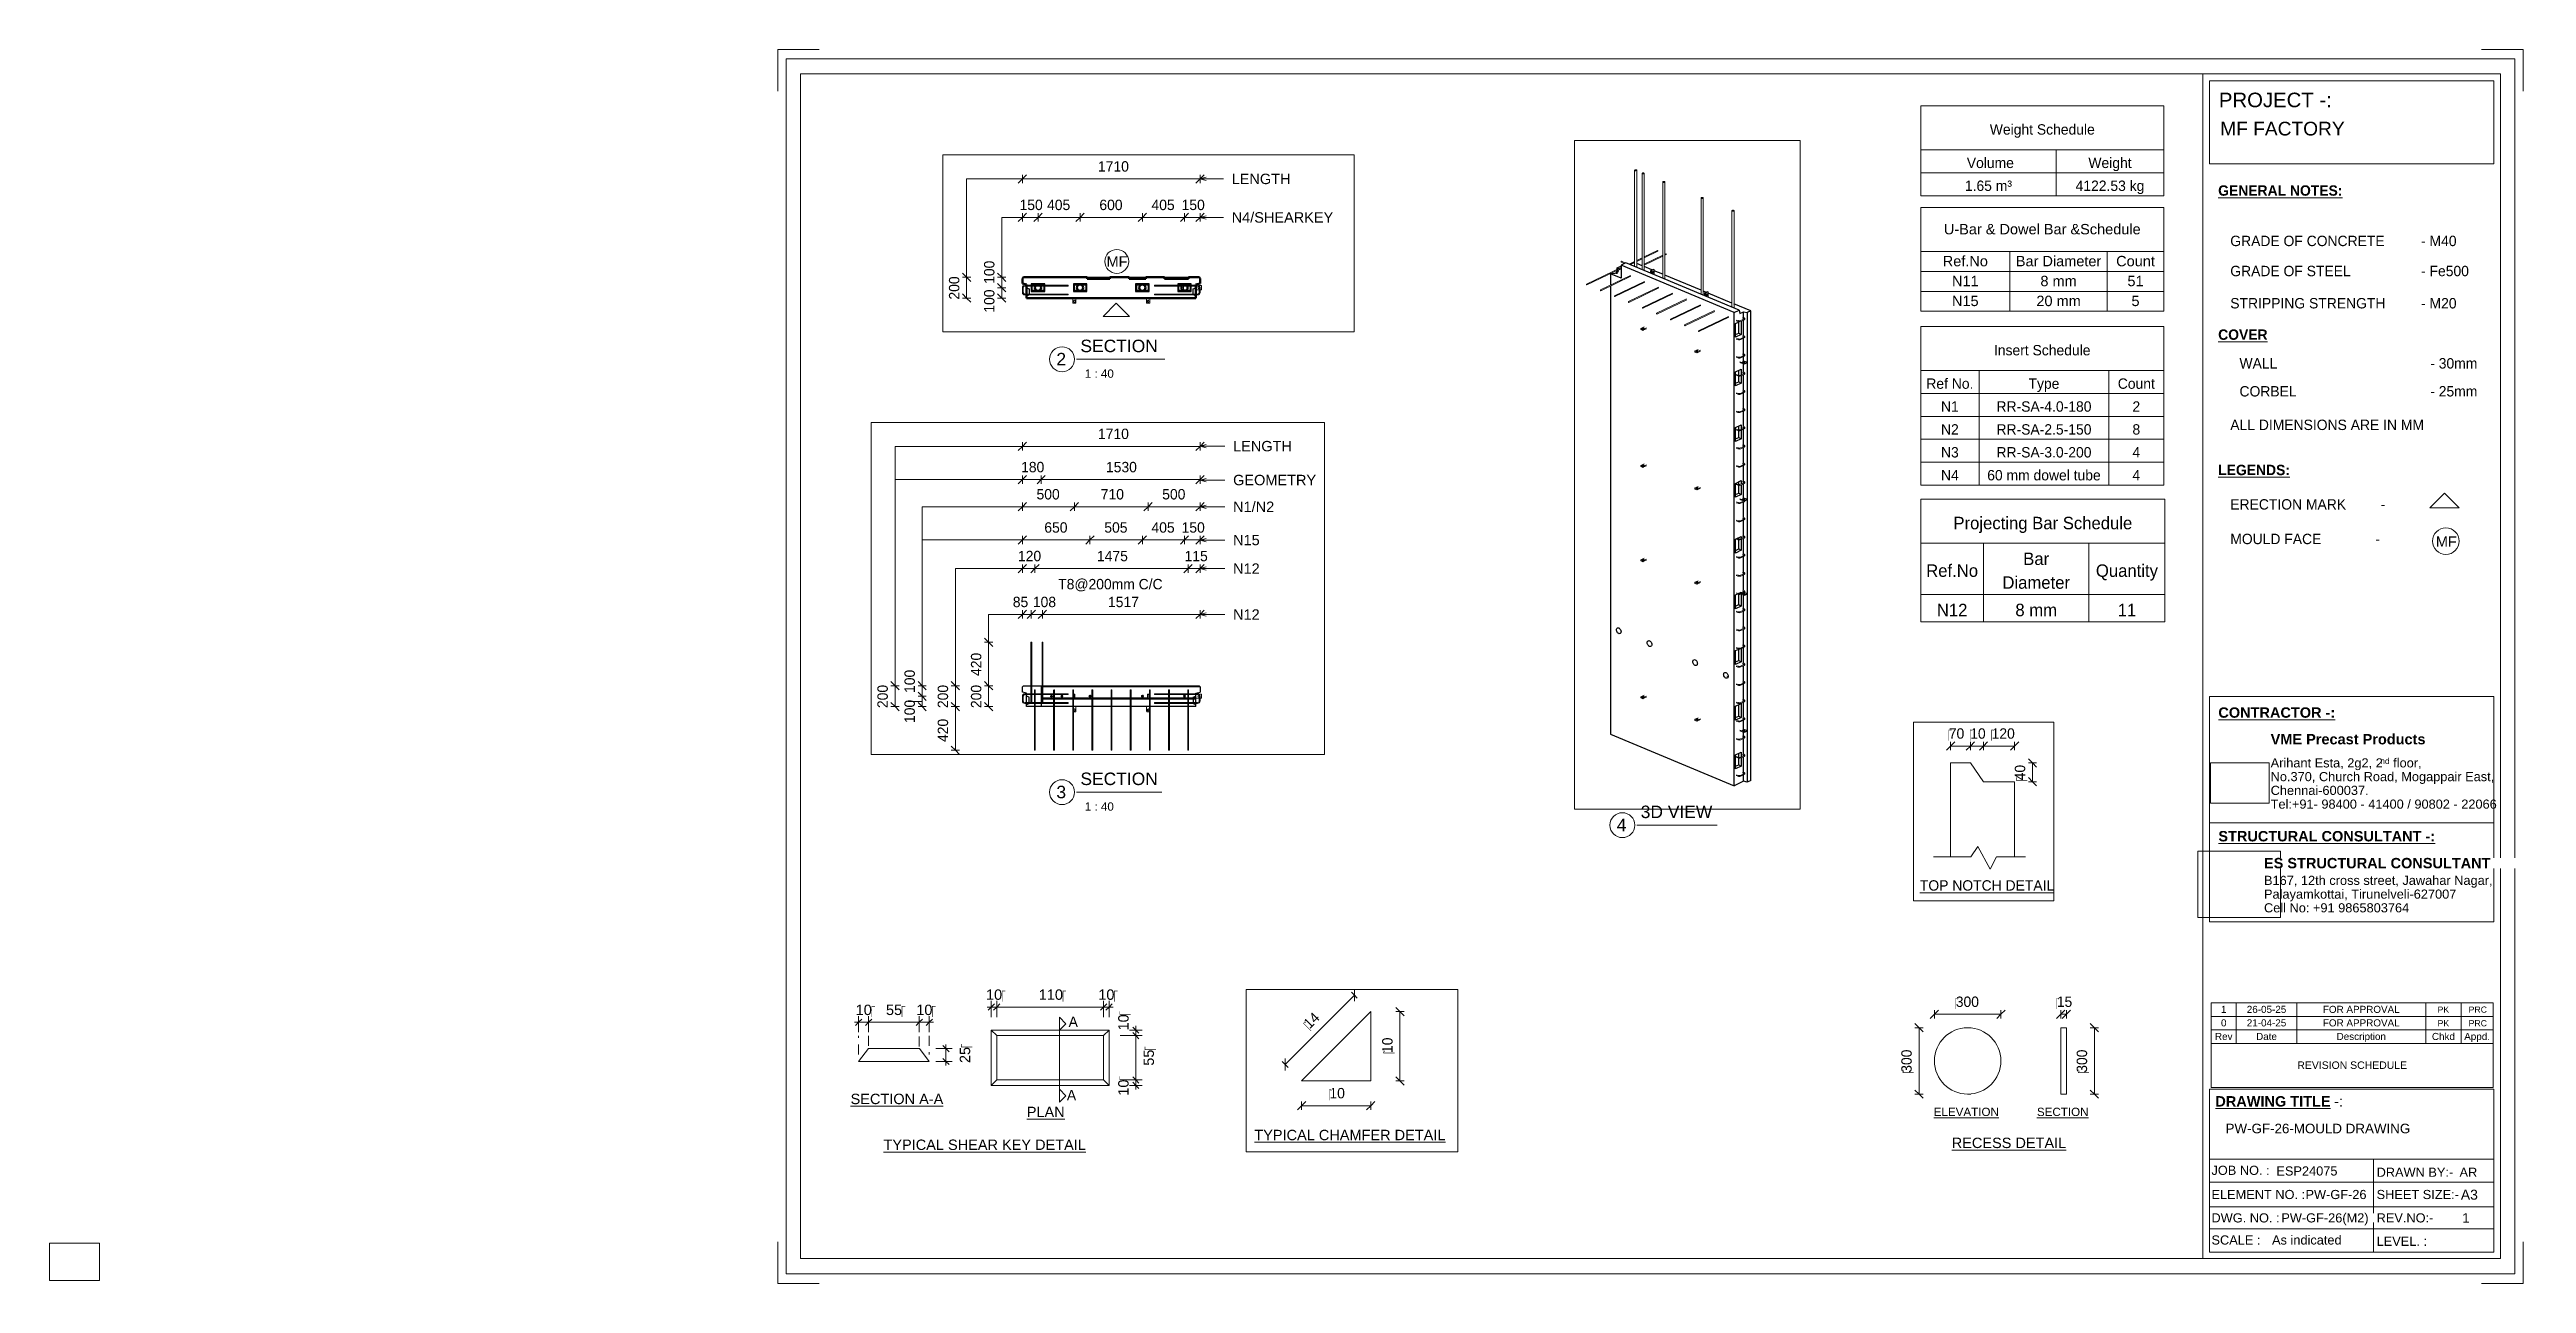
# Paper-space layout 'Layout1' of a CAD drawing. Header units: millimetres. Extents: x 0 to 596, y -1 to 296.
# The model-space entities are those that its viewports show. They can reach past a viewport. Long polylines and large blocks are cut down to what shows.
import ezdxf

# ---------------------------------------------------------------- set-up
doc = ezdxf.new("R2010")
doc.units = ezdxf.units.MM
doc.linetypes.add('Dash', pattern=[6.36, 3.18, -3.18])
doc.linetypes.add('Overhead', pattern=[3.97, 2.38, -1.59])
for name, color, linetype, lineweight in [('A-ANNO-DIMS', 211, 'Continuous', 9), ('A-ANNO-DIMS-1', 211, 'Continuous', 9), ('A-ANNO-DIMS-3', 211, 'Continuous', 9), ('A-ANNO-DIMS-40', 211, 'Continuous', 9), ('A-ANNO-DIMS-80', 211, 'Continuous', 9), ('A-DETL-MBND', 5, 'Continuous', 18), ('A-DETL-THIN', 151, 'Continuous', 18), ('A-FLOR-OVHD', 1, 'Overhead', 18), ('A-GENM', 13, 'Continuous', 18), ('A-WALL', 113, 'Continuous', 25), ('A-WALL-HDLN', 110, 'Dash', 25), ('G-ANNO-SCHD', 231, 'Continuous', 9), ('G-ANNO-TEXT', 231, 'Continuous', 9), ('G-ANNO-TTLB', 6, 'Continuous', 9), ('G-ANNO-TTLB-MEDM', 33, 'Continuous', 9), ('G-ANNO-TTLB-THIN', 151, 'Continuous', 9), ('S-RBAR', 171, 'Continuous', 18)]:
    doc.layers.add(name, color=color, linetype=linetype, lineweight=lineweight)
doc.layers.add('G-ANNO-NPLT', color=191, linetype='Continuous')
doc.styles.add('Arial_1', font='arial.ttf', dxfattribs={"height": 7.5})
doc.styles.add('Arial_10', font='arial.ttf', dxfattribs={"height": 2.3})
doc.styles.add('Arial_11', font='arial.ttf', dxfattribs={"height": 1.8})
doc.styles.add('Arial_12', font='arial.ttf', dxfattribs={"height": 1.7})
doc.styles.add('Arial_13', font='arial.ttf', dxfattribs={"height": 2})
doc.styles.add('Arial_14', font='arial.ttf', dxfattribs={"height": 3})
doc.styles.add('Arial_15', font='arial.ttf', dxfattribs={"height": 1.5})
doc.styles.add('Arial_2', font='arial.ttf', dxfattribs={"height": 100})
doc.styles.add('Arial_3', font='arial.ttf', dxfattribs={"height": 3.5})
doc.styles.add('Arial_4', font='arial.ttf', dxfattribs={"height": 2.2})
doc.styles.add('Arial_5', font='arial.ttf', dxfattribs={"height": 2.4})
doc.styles.add('Arial_6', font='arial.ttf', dxfattribs={"height": 2.5})
doc.styles.add('Arial_7', font='arial.ttf', dxfattribs={"height": 1.42976})
doc.styles.add('Arial_8', font='arial.ttf', dxfattribs={"height": 2.25})
doc.styles.add('Arial_9', font='arial.ttf', dxfattribs={"height": 3.3})
doc.styles.add('Arial_B', font='arialbd.ttf', dxfattribs={"height": 2.5})
doc.styles.add('Nirmala UI', font='Nirmala.ttf', dxfattribs={"height": 3})
doc.styles.add('Nirmala UI Semilight_1', font='NirmalaS.ttf', dxfattribs={"height": 7.5})
doc.styles.add('Nirmala UI Semilight_2', font='NirmalaS.ttf', dxfattribs={"height": 200})
doc.styles.add('Nirmala UI Semilight_3', font='NirmalaS.ttf', dxfattribs={"height": 200})
doc.styles.add('Nirmala UI Semilight_4', font='NirmalaS.ttf', dxfattribs={"height": 100})
doc.styles.add('Nirmala UI Semilight_5', font='NirmalaS.ttf', dxfattribs={"height": 2.5})
doc.styles.add('Nirmala UI Semilight_6', font='NirmalaS.ttf', dxfattribs={"height": 2.5})
doc.styles.add('Nirmala UI Semilight_B', font='', dxfattribs={"height": 2.5})
doc.styles.get('Nirmala UI Semilight_B').set_extended_font_data('Nirmala UI Semilight', bold=True)
doc.dimstyles.new('Arrow_Filled_-_2_5_NI_UI', dxfattribs={"dimscale": 304.8, "dimtxt": 7.85523, "dimasz": 0.019685, "dimexe": 0.009843, "dimexo": 0.0625, "dimgap": 0.009843, "dimtad": 1, "dimdec": 4, "dimzin": 0, "dimdsep": 46, "dimtxsty": 'Nirmala UI Semilight_1', "dimblk1": 'OBLIQUE', "dimblk2": 'OBLIQUE', "dimsah": 1, "dimcen": 0.09, "dimazin": 0, "dimtfac": 1, "dimtdec": 4, "dimtix": 1, "dimtmove": 0, "dimatfit": 3, "dimfxl": 0.009843, "dimfxlon": 1, "dimtvp": 1, "dimtolj": 1, "dimtzin": 0, "dimarcsym": 2})
doc.dimstyles.new('Arrow_Filled_-_2_5_NI_UI_1', dxfattribs={"dimscale": 304.8, "dimtxt": 209.472789, "dimasz": 0.524934, "dimexe": 0.262467, "dimexo": 0.0625, "dimgap": 0.262467, "dimtad": 1, "dimdec": 4, "dimzin": 0, "dimdsep": 46, "dimtxsty": 'Nirmala UI Semilight_2', "dimblk1": 'OBLIQUE', "dimblk2": 'OBLIQUE', "dimsah": 1, "dimcen": 0.09, "dimazin": 0, "dimtfac": 1, "dimtdec": 4, "dimtix": 1, "dimtmove": 2, "dimatfit": 3, "dimfxl": 0.262467, "dimfxlon": 1, "dimtvp": 1, "dimtolj": 1, "dimtzin": 0, "dimarcsym": 2})
doc.dimstyles.new('Arrow_Filled_-_2_5_NI_UI_2', dxfattribs={"dimscale": 304.8, "dimtxt": 209.472789, "dimasz": 0.524934, "dimexe": 0.262467, "dimexo": 0.0625, "dimgap": 0.262467, "dimtad": 1, "dimdec": 4, "dimzin": 0, "dimdsep": 46, "dimtxsty": 'Nirmala UI Semilight_2', "dimblk1": 'OBLIQUE', "dimblk2": 'OBLIQUE', "dimsah": 1, "dimcen": 0.09, "dimazin": 0, "dimtfac": 1, "dimtdec": 4, "dimtix": 1, "dimtmove": 0, "dimatfit": 3, "dimfxl": 0.262467, "dimfxlon": 1, "dimtvp": 1, "dimtolj": 1, "dimtzin": 0, "dimarcsym": 2})
doc.dimstyles.new('Arrow_Filled_-_2_5_NI_UI_3', dxfattribs={"dimscale": 304.8, "dimtxt": 104.736395, "dimasz": 0.262467, "dimexe": 0.131234, "dimexo": 0.0625, "dimgap": 0.131234, "dimtad": 1, "dimdec": 4, "dimzin": 0, "dimdsep": 46, "dimtxsty": 'Nirmala UI Semilight_4', "dimblk1": 'OBLIQUE', "dimblk2": 'OBLIQUE', "dimsah": 1, "dimcen": 0.09, "dimazin": 0, "dimtfac": 1, "dimtdec": 4, "dimtix": 1, "dimtmove": 0, "dimatfit": 3, "dimfxl": 0.131234, "dimfxlon": 1, "dimtvp": 1, "dimtolj": 1, "dimtzin": 0, "dimarcsym": 2})
doc.dimstyles.new('Arrow_Filled_-_2_5_NI_UI_4', dxfattribs={"dimscale": 304.8, "dimtxt": 104.736395, "dimasz": 0.262467, "dimexe": 0.131234, "dimexo": 0.0625, "dimgap": 0.131234, "dimtad": 1, "dimdec": 4, "dimzin": 0, "dimdsep": 46, "dimtxsty": 'Nirmala UI Semilight_4', "dimblk1": 'OBLIQUE', "dimblk2": 'OBLIQUE', "dimsah": 1, "dimcen": 0.09, "dimazin": 0, "dimtfac": 1, "dimtdec": 4, "dimtix": 1, "dimtmove": 2, "dimatfit": 3, "dimfxl": 0.131234, "dimfxlon": 1, "dimtvp": 1, "dimtolj": 1, "dimtzin": 0, "dimarcsym": 2})
doc.dimstyles.new('Arrow_Filled_-_2_5_NI_UI_5', dxfattribs={"dimscale": 304.8, "dimtxt": 104.736395, "dimasz": 0.262467, "dimexe": 0.131234, "dimexo": 0.0625, "dimgap": 0.131234, "dimtad": 1, "dimdec": 4, "dimzin": 0, "dimdsep": 46, "dimtxsty": 'Nirmala UI Semilight_4', "dimblk1": 'OBLIQUE', "dimblk2": 'OBLIQUE', "dimsah": 1, "dimcen": 0.09, "dimazin": 0, "dimtfac": 1, "dimtdec": 4, "dimtix": 1, "dimtmove": 1, "dimatfit": 3, "dimfxl": 0.131234, "dimfxlon": 1, "dimtvp": 1, "dimtolj": 1, "dimtzin": 0, "dimarcsym": 2})
doc.dimstyles.new('Arrow_Filled_-_2_5_NI_UI_6', dxfattribs={"dimscale": 304.8, "dimtxt": 2.61841, "dimasz": 0.006562, "dimexe": 0.003281, "dimexo": 0.0625, "dimgap": 0.003281, "dimtad": 1, "dimdec": 4, "dimzin": 0, "dimdsep": 46, "dimtxsty": 'Nirmala UI Semilight_6', "dimblk1": 'OBLIQUE', "dimblk2": 'OBLIQUE', "dimsah": 1, "dimcen": 0.09, "dimazin": 0, "dimtfac": 1, "dimtdec": 4, "dimtix": 1, "dimtmove": 0, "dimatfit": 3, "dimfxl": 0.003281, "dimfxlon": 1, "dimtvp": 1, "dimtolj": 1, "dimtzin": 0, "dimarcsym": 2})
doc.dimstyles.new('Diagonal_-_2_5mm_Arial', dxfattribs={"dimscale": 304.8, "dimtxt": 2.550648, "dimasz": 0.004921, "dimexe": 0.004921, "dimexo": 0.0625, "dimgap": 0.003281, "dimtad": 1, "dimdec": 4, "dimzin": 0, "dimdsep": 46, "dimtxsty": 'Arial_6', "dimblk1": 'OBLIQUE', "dimblk2": 'OBLIQUE', "dimsah": 1, "dimcen": 0.09, "dimdle": 0.003281, "dimazin": 0, "dimtfac": 1, "dimtdec": 4, "dimtix": 1, "dimtmove": 2, "dimatfit": 3, "dimfxl": 0.007874, "dimfxlon": 1, "dimtvp": 1, "dimtolj": 1, "dimtzin": 0, "dimarcsym": 2})
doc.dimstyles.new('Diagonal_-_2_5mm_Arial_1', dxfattribs={"dimscale": 304.8, "dimtxt": 2.550648, "dimasz": 0.004921, "dimexe": 0.004921, "dimexo": 0.0625, "dimgap": 0.003281, "dimtad": 1, "dimdec": 4, "dimzin": 0, "dimdsep": 46, "dimtxsty": 'Arial_6', "dimblk1": 'OBLIQUE', "dimblk2": 'OBLIQUE', "dimsah": 1, "dimcen": 0.09, "dimdle": 0.003281, "dimazin": 0, "dimtfac": 1, "dimtdec": 4, "dimtix": 1, "dimtmove": 0, "dimatfit": 3, "dimfxl": 0.007874, "dimfxlon": 1, "dimtvp": 1, "dimtolj": 1, "dimtzin": 0, "dimarcsym": 2})
picture_1 = doc.add_image_def('image1.jpg', size_in_pixel=(996, 686))
picture_2 = doc.add_image_def('image2.jpg', size_in_pixel=(1600, 1280))

psp = doc.layouts.get("Layout1")

msp = doc.modelspace()

# ---------------------------------------------------------------- texts
at = {"layer": 'G-ANNO-TEXT', "color": 7, "attachment_point": 1}
for s, insert, char_height, width, style in [('LENGTH', (11722.28793, 20493.01557), 100, 686.2445, 'Arial_2'), ('GEOMETRY', (11722.28793, 20166.74155), 100, 965.23175, 'Arial_2'), ('N1/N2', (11722.28793, 19909.03169), 100, 477.80575, 'Arial_2'), ('N15', (11722.28793, 19589.03169), 100, 307.848, 'Arial_2'), ('N12', (11722.28793, 19314.03169), 100, 307.848, 'Arial_2'), ('LENGTH', (6621.6108, 19132.72528), 100, 686.2445, 'Arial_2'), ('N12', (11722.28793, 18872.00571), 100, 307.848, 'Arial_2'), ('N4/SHEARKEY', (6621.6108, 18762.26486), 100, 1180.084, 'Arial_2'), ('MF', (5417.38142, 18337.22673), 100, 240.50625, 'Arial_2'), ('\\LTYPICAL CHAMFER DETAIL', (-2062.78571, 3087.48198), 7.5, 166.9113375, 'Arial_1'), ('\\LTOP NOTCH DETAIL', (863.46758, 1307.16895), 200, 2975.864, 'Nirmala UI Semilight_3')]:
    msp.add_mtext(s, dxfattribs=dict(at, insert=insert, char_height=char_height, width=width, style=style))

# ---------------------------------------------------------------- blocks, each defined once
blk = doc.blocks.new('ES-Landscape-A3 - ES-Landscape-A3-502445-PW-GF-26-MOULD DRAWING')
at = {"layer": 'G-ANNO-TTLB'}
for p, q in [((175.24, 296.27), (185.24, 296.27)), ((175.24, 296.27), (175.24, 286.27)), ((595.24, 296.27), (585.24, 296.27)), ((595.24, 296.27), (595.24, 286.27)), ((519.77, 140.54), (588.2, 140.54)), ((519.77, 86.33), (519.77, 140.54)), ((588.2, 86.33), (588.2, 140.54)), ((519.77, 110.14), (588.2, 110.14)), ((519.77, 6.78), (519.77, 46.03)), ((588.2, 6.78), (588.2, 46.03)), ((559.23, 29.2), (559.23, 6.78)), ((175.24, -0.73), (175.24, 9.27)), ((595.24, -0.73), (595.24, 9.27)), ((175.24, -0.73), (185.24, -0.73)), ((595.24, -0.73), (585.24, -0.73))]:
    blk.add_line(p, q, dxfattribs=at)
at = {"layer": 'G-ANNO-TTLB-MEDM'}
for p, q in [((180.73, 290.44), (180.73, 5.31)), ((180.73, 290.44), (589.79, 290.44)), ((518.17, 290.44), (518.17, 5.31)), ((519.77, 268.77), (519.77, 288.77)), ((519.77, 288.77), (588.2, 288.77)), ((588.2, 288.77), (588.2, 268.77)), ((589.79, 290.44), (589.79, 5.31)), ((588.2, 268.77), (519.77, 268.77)), ((519.77, 86.33), (588.2, 86.33)), ((519.77, 6.78), (588.2, 6.78)), ((180.73, 5.31), (589.79, 5.31))]:
    blk.add_line(p, q, dxfattribs=at)
at = {"layer": 'G-ANNO-TTLB-THIN'}
for p, q in [((177.29, 294.03), (177.29, 1.56)), ((593.23, 294.03), (177.29, 294.03)), ((593.23, 1.56), (593.23, 294.03)), ((519.77, 46.03), (588.2, 46.03)), ((519.77, 29.2), (588.2, 29.2)), ((519.77, 23.64), (588.2, 23.64)), ((519.77, 17.68), (588.2, 17.68)), ((519.77, 12.43), (588.2, 12.43)), ((177.29, 1.56), (593.23, 1.56))]:
    blk.add_line(p, q, dxfattribs=at)
at = {"layer": 'G-ANNO-TTLB', "insert": (534.5, 131.53), "char_height": 2.5, "width": 45.135, "attachment_point": 1, "style": 'Arial_B', "bg_fill": 3, "box_fill_scale": 0, "bg_fill_color": 256, "bg_fill_true_color": 3254780160, "bg_fill_transparency": 256}
blk.add_mtext('VME Precast Products', dxfattribs=at)
at = {"layer": 'G-ANNO-TTLB', "attachment_point": 1}
for s, insert, char_height, width, style in [('Arihant Esta, 2g2, 2', (534.5, 125.68), 2.2, 31.9873, 'Arial_4'), ('nd', (560.89, 125.72), 1.43, 2.7257, 'Arial_7'), (' floor,', (563.14, 125.68), 2.2, 9.1392, 'Arial_4'), ('No.370, Church Road, Mogappair East,', (534.5, 122.37), 2.2, 63.4135, 'Arial_4'), ('Tel:+91- 98400 - 41400 / 90802 - 22066 ', (534.5, 115.75), 2.2, 65.2574, 'Arial_4'), ('Chennai-600037.', (534.5, 119.06), 2.2, 27.6582, 'Arial_4'), ('Cell No: +91 9865803764', (532.9, 90.79), 2.2, 41.0464, 'Arial_4'), ('Palayamkottai, Tirunelveli-627007', (532.9, 94.09), 2.2, 54.4346, 'Arial_4'), ('JOB NO. :', (520.26, 27.61), 2.2, 16.5949, 'Arial_4'), ('DRAWN BY:-', (560, 27.14), 2.2, 21.7257, 'Arial_4'), ('ELEMENT NO. :', (520.26, 21.79), 2.2, 26.5359, 'Arial_4'), ('SHEET SIZE:-', (560, 21.79), 2.2, 23.2489, 'Arial_4'), ('DWG. NO. :', (520.26, 16.16), 2.2, 19.481, 'Arial_4'), ('REV.NO:-', (560, 16.16), 2.2, 16.0338, 'Arial_4'), ('SCALE :', (520.26, 10.84), 2.2, 13.8692, 'Arial_4'), ('LEVEL. :', (560, 10.53), 2.2, 14.3502, 'Arial_4')]:
    blk.add_mtext(s, dxfattribs=dict(at, insert=insert, char_height=char_height, width=width, style=style))
at = {"layer": 'G-ANNO-TTLB'}
image = blk.add_image(picture_1, insert=(520, 114.84), size_in_units=(14.11, 9.72), dxfattribs=at)
image.dxf.flags = 7
image = blk.add_image(picture_2, insert=(516.95, 87.39), size_in_units=(19.92, 15.93), dxfattribs=at)
image.dxf.flags = 7
at = {"layer": 'G-ANNO-TTLB', "attachment_point": 1, "bg_fill": 3, "box_fill_scale": 0, "bg_fill_color": 256, "bg_fill_true_color": 3254780160, "bg_fill_transparency": 256}
for s, insert, char_height, width, style in [('PROJECT -:', (522.05, 285.89), 3.5, 33.3502, 'Arial_3'), ('\\LCONTRACTOR -:', (521.92, 137.94), 2.5, 33.9114, 'Arial_B'), ('\\LSTRUCTURAL CONSULTANT -:', (521.92, 108.18), 2.5, 62.8523, 'Arial_B'), ('ES STRUCTURAL CONSULTANT', (532.9, 101.7), 2.5, 65.6582, 'Arial_B'), ('\\LDRAWING TITLE', (521.19, 44.36), 2.5, 33.4304, 'Arial_B'), ('A3', (580.27, 21.84), 2.4, 4.9705, 'Arial_5')]:
    blk.add_mtext(s, dxfattribs=dict(at, insert=insert, char_height=char_height, width=width, style=style))
at = {"layer": 'G-ANNO-TTLB', "insert": (532.9, 97.4), "char_height": 2.2, "width": 65.1772, "attachment_point": 1, "style": 'Arial_4'}
blk.add_mtext('B167, 12th cross street, Jawahar Nagar,', dxfattribs=at)
at = {"layer": 'G-ANNO-TTLB', "insert": (548.78, 44.36), "char_height": 2.5, "width": 1.2025, "attachment_point": 1, "style": 'Arial_B', "bg_fill": 3, "box_fill_scale": 0, "bg_fill_color": 256, "bg_fill_true_color": 3254780160, "bg_fill_transparency": 256}
blk.add_mtext('\\fArial|b1|i0|c0|p34|; ', dxfattribs=at)
at = {"layer": 'G-ANNO-TTLB', "insert": (549.77, 44.36), "char_height": 2.5, "width": 2.6456, "attachment_point": 1, "style": 'Arial_6', "bg_fill": 3, "box_fill_scale": 0, "bg_fill_color": 256, "bg_fill_true_color": 3254780160, "bg_fill_transparency": 256}
blk.add_mtext('-:', dxfattribs=at)
blk = doc.blocks.new('DIMBLOCK40-PW-GF-26-MOULD DRAWING')
at = {"layer": 'A-ANNO-DIMS-1'}
for p, q in [((261.42, 60.25), (259.86, 60.25)), ((261.42, 61.25), (261.42, 58.94)), ((261.42, 60.25), (262.92, 60.25)), ((261.42, 58.94), (257.61, 58.94)), ((261.42, 58.94), (262.92, 58.94))]:
    blk.add_line(p, q, dxfattribs=at)
at = {"layer": 'A-ANNO-DIMS-1', "lineweight": 35}
for p, q in [((261.42, 60.25), (260.67, 61)), ((261.42, 58.94), (260.67, 59.69)), ((261.42, 60.25), (262.17, 59.5)), ((261.42, 58.94), (262.17, 58.19))]:
    blk.add_line(p, q, dxfattribs=at)
at = {"layer": 'A-ANNO-DIMS-1', "color": 0, "insert": (257.17, 60.17), "char_height": 2.5, "width": 4.6147, "attachment_point": 1, "rotation": 90, "line_spacing_factor": 0.941778, "style": 'Arial_6'}
blk.add_mtext('10\\fArial|b0|i0|c254|p34|;\u202a', dxfattribs=at)
blk = doc.blocks.new('_Oblique')
at = {"color": 0, "linetype": 'ByBlock', "lineweight": -2}
blk.add_line((-0.5, -0.5), (0.5, 0.5), dxfattribs=at)
blk = doc.blocks.new('DIMBLOCK41-PW-GF-26-MOULD DRAWING')
at = {"layer": 'A-ANNO-DIMS-1', "lineweight": 35}
for p, q in [((261.42, 58.94), (260.67, 59.69)), ((261.42, 58.94), (262.17, 58.19)), ((261.42, 48.26), (260.67, 49.01)), ((261.42, 48.26), (262.17, 47.51))]:
    blk.add_line(p, q, dxfattribs=at)
at = {"layer": 'A-ANNO-DIMS-1'}
for p, q in [((261.42, 58.94), (257.61, 58.94)), ((261.42, 58.94), (261.42, 48.26)), ((261.42, 58.94), (262.92, 58.94)), ((261.42, 48.26), (259.02, 48.26)), ((261.42, 48.26), (262.92, 48.26))]:
    blk.add_line(p, q, dxfattribs=at)
at = {"layer": 'A-ANNO-DIMS-1', "color": 0, "insert": (263.26, 51.68), "char_height": 2.5, "width": 4.6147, "attachment_point": 1, "rotation": 90, "line_spacing_factor": 0.941778, "style": 'Arial_6'}
blk.add_mtext('55\\fArial|b0|i0|c254|p34|;\u202a', dxfattribs=at)
blk = doc.blocks.new('DIMBLOCK42-PW-GF-26-MOULD DRAWING')
at = {"layer": 'A-ANNO-DIMS-1'}
for p, q in [((261.42, 48.26), (259.02, 48.26)), ((261.42, 48.26), (261.42, 45.95)), ((261.42, 48.26), (262.92, 48.26)), ((261.42, 46.95), (259.86, 46.95)), ((261.42, 46.95), (262.92, 46.95))]:
    blk.add_line(p, q, dxfattribs=at)
at = {"layer": 'A-ANNO-DIMS-1', "lineweight": 35}
for p, q in [((261.42, 48.26), (260.67, 49.01)), ((261.42, 46.95), (260.67, 47.7)), ((261.42, 48.26), (262.17, 47.51)), ((261.42, 46.95), (262.17, 46.2))]:
    blk.add_line(p, q, dxfattribs=at)
at = {"layer": 'A-ANNO-DIMS-1', "color": 0, "insert": (257.17, 44.47), "char_height": 2.5, "width": 4.6147, "attachment_point": 1, "rotation": 90, "line_spacing_factor": 0.941778, "style": 'Arial_6'}
blk.add_mtext('10\\fArial|b0|i0|c254|p34|;\u202a', dxfattribs=at)
blk = doc.blocks.new('DIMBLOCK43-PW-GF-26-MOULD DRAWING')
at = {"layer": 'A-ANNO-DIMS-1'}
for p, q in [((225.62, 65.8), (227.94, 65.8)), ((226.62, 65.8), (226.62, 67.3)), ((226.62, 65.8), (226.62, 63.4)), ((227.94, 65.8), (227.94, 67.3)), ((227.94, 65.8), (227.94, 63.4))]:
    blk.add_line(p, q, dxfattribs=at)
at = {"layer": 'A-ANNO-DIMS-1', "lineweight": 35}
for p, q in [((226.62, 65.8), (225.87, 65.05)), ((226.62, 65.8), (227.37, 66.55)), ((227.94, 65.8), (227.19, 65.05)), ((227.94, 65.8), (228.69, 66.55))]:
    blk.add_line(p, q, dxfattribs=at)
at = {"layer": 'A-ANNO-DIMS-1', "color": 0, "insert": (225.36, 70.05), "char_height": 2.5, "width": 4.6147, "attachment_point": 1, "line_spacing_factor": 0.941778, "style": 'Arial_6'}
blk.add_mtext('10\\fArial|b0|i0|c254|p34|;\u202a', dxfattribs=at)
blk = doc.blocks.new('DIMBLOCK44-PW-GF-26-MOULD DRAWING')
at = {"layer": 'A-ANNO-DIMS-1', "lineweight": 35}
for p, q in [((227.94, 65.8), (227.19, 65.05)), ((227.94, 65.8), (228.69, 66.55)), ((253.65, 65.8), (252.9, 65.05)), ((253.65, 65.8), (254.4, 66.55))]:
    blk.add_line(p, q, dxfattribs=at)
at = {"layer": 'A-ANNO-DIMS-1'}
for p, q in [((227.94, 65.8), (227.94, 67.3)), ((227.94, 65.8), (253.65, 65.8)), ((227.94, 65.8), (227.94, 63.4)), ((253.65, 65.8), (253.65, 67.3)), ((253.65, 65.8), (253.65, 63.4))]:
    blk.add_line(p, q, dxfattribs=at)
at = {"layer": 'A-ANNO-DIMS-1', "color": 0, "insert": (238.05, 70.05), "char_height": 2.5, "width": 6.5924, "attachment_point": 1, "line_spacing_factor": 0.941778, "style": 'Arial_6'}
blk.add_mtext('110\\fArial|b0|i0|c254|p34|;\u202a', dxfattribs=at)
blk = doc.blocks.new('DIMBLOCK45-PW-GF-26-MOULD DRAWING')
at = {"layer": 'A-ANNO-DIMS-1', "lineweight": 35}
for p, q in [((253.65, 65.8), (252.9, 65.05)), ((253.65, 65.8), (254.4, 66.55)), ((254.96, 65.8), (254.21, 65.05)), ((254.96, 65.8), (255.71, 66.55))]:
    blk.add_line(p, q, dxfattribs=at)
at = {"layer": 'A-ANNO-DIMS-1'}
for p, q in [((253.65, 65.8), (253.65, 67.3)), ((253.65, 65.8), (255.96, 65.8)), ((253.65, 65.8), (253.65, 63.4)), ((254.96, 65.8), (254.96, 67.3)), ((254.96, 65.8), (254.96, 63.4))]:
    blk.add_line(p, q, dxfattribs=at)
at = {"layer": 'A-ANNO-DIMS-1', "color": 0, "insert": (252.38, 70.05), "char_height": 2.5, "width": 4.6147, "attachment_point": 1, "line_spacing_factor": 0.941778, "style": 'Arial_6'}
blk.add_mtext('10\\fArial|b0|i0|c254|p34|;\u202a', dxfattribs=at)
blk = doc.blocks.new('DIMBLOCK46-PW-GF-26-MOULD DRAWING')
at = {"layer": 'A-ANNO-DIMS-1'}
for p, q in [((215.72, 55.8), (213.32, 55.8)), ((215.72, 56.8), (215.72, 51.7)), ((215.72, 55.8), (217.22, 55.8)), ((215.72, 52.7), (213.32, 52.7)), ((215.72, 52.7), (217.22, 52.7))]:
    blk.add_line(p, q, dxfattribs=at)
at = {"layer": 'A-ANNO-DIMS-1', "lineweight": 35}
for p, q in [((215.72, 55.8), (214.97, 56.55)), ((215.72, 55.8), (216.47, 55.05)), ((215.72, 52.7), (214.97, 53.45)), ((215.72, 52.7), (216.47, 51.95))]:
    blk.add_line(p, q, dxfattribs=at)
at = {"layer": 'A-ANNO-DIMS-1', "color": 0, "insert": (219.05, 52.32), "char_height": 2.5, "width": 4.6147, "attachment_point": 1, "rotation": 90, "line_spacing_factor": 0.941778, "style": 'Arial_6'}
blk.add_mtext('25\\fArial|b0|i0|c254|p34|;\u202a', dxfattribs=at)
blk = doc.blocks.new('DIMBLOCK47-PW-GF-26-MOULD DRAWING')
at = {"layer": 'A-ANNO-DIMS-1'}
for p, q in [((193.7, 62.13), (197.11, 62.13)), ((194.7, 62.13), (194.7, 63.63)), ((194.7, 62.13), (194.7, 59.73)), ((197.11, 62.13), (197.11, 63.63)), ((197.11, 62.13), (197.11, 59.73))]:
    blk.add_line(p, q, dxfattribs=at)
at = {"layer": 'A-ANNO-DIMS-1', "lineweight": 35}
for p, q in [((194.7, 62.13), (193.95, 61.38)), ((194.7, 62.13), (195.45, 62.88)), ((197.11, 62.13), (196.36, 61.38)), ((197.11, 62.13), (197.86, 62.88))]:
    blk.add_line(p, q, dxfattribs=at)
at = {"layer": 'A-ANNO-DIMS-1', "color": 0, "insert": (193.99, 66.38), "char_height": 2.5, "width": 4.6147, "attachment_point": 1, "line_spacing_factor": 0.941778, "style": 'Arial_6'}
blk.add_mtext('10\\fArial|b0|i0|c254|p34|;\u202a', dxfattribs=at)
blk = doc.blocks.new('DIMBLOCK48-PW-GF-26-MOULD DRAWING')
at = {"layer": 'A-ANNO-DIMS-1', "lineweight": 35}
for p, q in [((197.11, 62.13), (196.36, 61.38)), ((197.11, 62.13), (197.86, 62.88)), ((209.3, 62.13), (208.55, 61.38)), ((209.3, 62.13), (210.05, 62.88))]:
    blk.add_line(p, q, dxfattribs=at)
at = {"layer": 'A-ANNO-DIMS-1'}
for p, q in [((197.11, 62.13), (197.11, 63.63)), ((197.11, 62.13), (209.3, 62.13)), ((197.11, 62.13), (197.11, 59.73)), ((209.3, 62.13), (209.3, 63.63)), ((209.3, 62.13), (209.3, 59.73))]:
    blk.add_line(p, q, dxfattribs=at)
at = {"layer": 'A-ANNO-DIMS-1', "color": 0, "insert": (201.28, 66.38), "char_height": 2.5, "width": 4.6147, "attachment_point": 1, "line_spacing_factor": 0.941778, "style": 'Arial_6'}
blk.add_mtext('55\\fArial|b0|i0|c254|p34|;\u202a', dxfattribs=at)
blk = doc.blocks.new('DIMBLOCK49-PW-GF-26-MOULD DRAWING')
at = {"layer": 'A-ANNO-DIMS-1', "lineweight": 35}
for p, q in [((209.3, 62.13), (208.55, 61.38)), ((209.3, 62.13), (210.05, 62.88)), ((211.7, 62.13), (210.95, 61.38)), ((211.7, 62.13), (212.45, 62.88))]:
    blk.add_line(p, q, dxfattribs=at)
at = {"layer": 'A-ANNO-DIMS-1'}
for p, q in [((209.3, 62.13), (209.3, 63.63)), ((209.3, 62.13), (212.7, 62.13)), ((209.3, 62.13), (209.3, 59.73)), ((211.7, 62.13), (211.7, 63.63)), ((211.7, 62.13), (211.7, 59.73))]:
    blk.add_line(p, q, dxfattribs=at)
at = {"layer": 'A-ANNO-DIMS-1', "color": 0, "insert": (208.58, 66.38), "char_height": 2.5, "width": 4.6147, "attachment_point": 1, "line_spacing_factor": 0.941778, "style": 'Arial_6'}
blk.add_mtext('10\\fArial|b0|i0|c254|p34|;\u202a', dxfattribs=at)
blk = doc.blocks.new('DIMBLOCK50-PW-GF-26-MOULD DRAWING')
at = {"layer": 'A-ANNO-DIMS-1'}
for p, q in [((449.88, 60.84), (448.88, 61.84)), ((449.88, 60.84), (448.88, 60.84)), ((449.88, 44.84), (449.88, 60.84)), ((449.88, 60.84), (450.88, 59.84)), ((449.88, 60.84), (450.88, 60.84)), ((449.88, 44.84), (448.88, 45.84)), ((449.88, 44.84), (448.88, 44.84)), ((449.88, 44.84), (450.88, 43.84)), ((449.88, 44.84), (450.88, 44.84))]:
    blk.add_line(p, q, dxfattribs=at)
at = {"layer": 'A-ANNO-DIMS-1', "color": 0, "insert": (445.62, 49.99), "char_height": 2.5, "width": 6.8555, "attachment_point": 1, "rotation": 90, "line_spacing_factor": 1.142579, "style": 'Nirmala UI Semilight_6'}
blk.add_mtext('\u202a300', dxfattribs=at)
blk = doc.blocks.new('DIMBLOCK51-PW-GF-26-MOULD DRAWING')
at = {"layer": 'A-ANNO-DIMS-1'}
for p, q in [((453.59, 64.07), (452.59, 63.07)), ((453.59, 64.07), (454.59, 65.07)), ((453.59, 64.07), (453.59, 65.07)), ((453.59, 64.07), (469.59, 64.07)), ((453.59, 64.07), (453.59, 63.07)), ((469.59, 64.07), (468.59, 63.07)), ((469.59, 64.07), (470.59, 65.07)), ((469.59, 64.07), (469.59, 65.07)), ((469.59, 64.07), (469.59, 63.07))]:
    blk.add_line(p, q, dxfattribs=at)
at = {"layer": 'A-ANNO-DIMS-1', "color": 0, "insert": (458.73, 68.33), "char_height": 2.5, "width": 6.8555, "attachment_point": 1, "line_spacing_factor": 1.142579, "style": 'Nirmala UI Semilight_6'}
blk.add_mtext('\u202a300', dxfattribs=at)
blk = doc.blocks.new('DIMBLOCK52-PW-GF-26-MOULD DRAWING')
at = {"layer": 'A-ANNO-DIMS-1'}
for p, q in [((483.97, 64.07), (482.97, 63.07)), ((483.97, 64.07), (484.97, 65.07)), ((483.97, 64.07), (483.97, 65.07)), ((483.97, 64.07), (485.34, 64.07)), ((483.97, 64.07), (483.97, 63.07)), ((485.34, 64.07), (484.34, 63.07)), ((485.34, 64.07), (486.34, 65.07)), ((485.34, 64.07), (485.34, 65.07)), ((485.34, 64.07), (485.34, 63.07))]:
    blk.add_line(p, q, dxfattribs=at)
at = {"layer": 'A-ANNO-DIMS-1', "color": 0, "insert": (483.04, 68.33), "char_height": 2.5, "width": 3.8848, "attachment_point": 1, "line_spacing_factor": 1.142579, "style": 'Nirmala UI Semilight_6'}
blk.add_mtext('\u202a15', dxfattribs=at)
blk = doc.blocks.new('DIMBLOCK53-PW-GF-26-MOULD DRAWING')
at = {"layer": 'A-ANNO-DIMS-1'}
for p, q in [((492.09, 60.84), (491.09, 61.84)), ((492.09, 60.84), (491.09, 60.84)), ((492.09, 60.84), (492.09, 44.84)), ((492.09, 60.84), (493.09, 59.84)), ((492.09, 60.84), (493.09, 60.84)), ((492.09, 44.84), (491.09, 45.84)), ((492.09, 44.84), (491.09, 44.84)), ((492.09, 44.84), (493.09, 43.84)), ((492.09, 44.84), (493.09, 44.84))]:
    blk.add_line(p, q, dxfattribs=at)
at = {"layer": 'A-ANNO-DIMS-1', "color": 0, "insert": (487.83, 49.99), "char_height": 2.5, "width": 6.8555, "attachment_point": 1, "rotation": 90, "line_spacing_factor": 1.142579, "style": 'Nirmala UI Semilight_6'}
blk.add_mtext('\u202a300', dxfattribs=at)
blk = doc.blocks.new('Viewport - M_View Title-1040-PW-GF-26-MOULD DRAWING')
at = {"layer": 'G-ANNO-TTLB'}
for start, end in [(360, 180), (180, 0)]:
    blk.add_arc((-3.5, 0), 3, start, end, dxfattribs=at)
blk = doc.blocks.new('Rebar Bar - Part 1814174108-431004-3D Ortho')
at = {"layer": 'S-RBAR'}
for p, q in [((15039.11, 8975.85), (15039.11, 8049.41)), ((15059.11, 8041.07), (15059.11, 8975.85))]:
    blk.add_line(p, q, dxfattribs=at)
for points in [[(15041.79, 8978.9, 0), (15040.28, 8977.95, 0), (15039.36, 8976.85, 0), (15039.11, 8975.69, 0), (15039.55, 8974.54, 0), (15040.63, 8973.48, 0), (15042.29, 8972.58, 0), (15044.42, 8971.9, 0), (15046.86, 8971.49, 0), (15049.46, 8971.38, 0), (15052.04, 8971.57, 0), (15054.41, 8972.05, 0), (15056.42, 8972.8, 0)], [(15056.42, 8972.8, 0), (15057.94, 8973.75, 0), (15058.85, 8974.84, 0), (15059.1, 8976.01, 0), (15058.67, 8977.16, 0), (15057.59, 8978.22, 0), (15055.93, 8979.12, 0), (15053.8, 8979.8, 0), (15051.35, 8980.21, 0), (15048.76, 8980.32, 0), (15046.18, 8980.12, 0), (15043.81, 8979.64, 0), (15041.79, 8978.9, 0)]]:
    blk.add_polyline3d(points, dxfattribs=at)
blk = doc.blocks.new('Rebar Bar - Part 3166313199-431004-3D Ortho')
at = {"layer": 'S-RBAR'}
for p, q in [((15436.36, 7820.62), (15449.68, 7815.07)), ((15452.76, 7822.45), (15439.43, 7828.01))]:
    blk.add_line(p, q, dxfattribs=at)
blk = doc.blocks.new('Rebar Bar - Part 2227165887-431004-3D Ortho')
at = {"layer": 'S-RBAR'}
for points in [[(15453.95, 7802.51, 0), (15460.21, 7807.65, 0), (15460.72, 7815.88, 0), (15454.72, 7821.53, 0), (15452.76, 7822.45, 0)], [(15450.48, 7809.72, 0), (15453.56, 7812.12, 0), (15453.22, 7812.82, 0), (15449.68, 7815.07, 0)]]:
    blk.add_polyline3d(points, dxfattribs=at)
blk = doc.blocks.new('Rebar Bar - Part 981547073-431004-3D Ortho')
at = {"layer": 'S-RBAR'}
for p, q in [((15450.48, 7809.72), (15419.12, 7794.67)), ((15422.59, 7787.46), (15453.95, 7802.51))]:
    blk.add_line(p, q, dxfattribs=at)
blk = doc.blocks.new('Rebar Bar - Part 2227165887-V1-3D Ortho')
at = {"layer": 'S-RBAR'}
for points in [[(15419.12, 7794.67, 0), (15410.7, 7792.47, 0), (15399.52, 7792.79, 0), (15394.13, 7794.31, 0)], [(15422.59, 7787.46, 0), (15411.25, 7784.48, 0), (15397.84, 7784.96, 0), (15391.05, 7786.93, 0)]]:
    blk.add_polyline3d(points, dxfattribs=at)
blk = doc.blocks.new('Rebar Bar - Part 3131074535-431004-3D Ortho')
at = {"layer": 'S-RBAR'}
for p, q in [((15394.13, 7794.31), (15380.8, 7799.86)), ((15377.73, 7792.48), (15391.05, 7786.93))]:
    blk.add_line(p, q, dxfattribs=at)
blk = doc.blocks.new('Rebar Bar - Part 3131074535-V2-3D Ortho')
at = {"layer": 'S-RBAR'}
for p, q in [((15394.13, 7268.95), (15371.34, 7278.45)), ((15371.34, 7269.79), (15391.05, 7261.57))]:
    blk.add_line(p, q, dxfattribs=at)
blk = doc.blocks.new('Rebar Bar - Part 3131074535-V3-3D Ortho')
at = {"layer": 'S-RBAR'}
for p, q in [((15394.13, 6393.36), (15380.88, 6398.89)), ((15377.73, 6391.53), (15391.05, 6385.98))]:
    blk.add_line(p, q, dxfattribs=at)
blk = doc.blocks.new('Rebar Bar - Part 2227165887-V4-3D Ortho')
at = {"layer": 'S-RBAR'}
blk.add_polyline3d([(15453.95, 6051.33, 0), (15460.21, 6056.46, 0), (15460.3, 6057.98, 0)], dxfattribs=at)
blk = doc.blocks.new('Rebar Bar - Part 981547073-V5-3D Ortho')
at = {"layer": 'S-RBAR'}
for p, q in [((15446.6, 6056.67), (15419.12, 6043.49)), ((15422.59, 6036.27), (15453.95, 6051.33))]:
    blk.add_line(p, q, dxfattribs=at)
blk = doc.blocks.new('Rebar Bar - Part 3131074535-V6-3D Ortho')
at = {"layer": 'S-RBAR'}
for p, q in [((15394.13, 5692.89), (15380.8, 5698.44)), ((15373.96, 5692.63), (15391.05, 5685.51))]:
    blk.add_line(p, q, dxfattribs=at)
blk = doc.blocks.new('Rebar Bar - Part 3166313199-V7-3D Ortho')
at = {"layer": 'S-RBAR'}
for p, q in [((15452.76, 5545.92), (15439.17, 5551.58)), ((15436.36, 5544.09), (15449.68, 5538.53))]:
    blk.add_line(p, q, dxfattribs=at)
blk = doc.blocks.new('Rebar Bar - Part 3131074535-V8-3D Ortho')
at = {"layer": 'S-RBAR'}
for p, q in [((15394.13, 3416.35), (15380.89, 3421.87)), ((15377.73, 3414.52), (15391.05, 3408.97))]:
    blk.add_line(p, q, dxfattribs=at)
blk = doc.blocks.new('RR spread anchor face based - RR-SA-2_5-150-1726819-3D Ortho')
at = {"layer": 'A-GENM'}
for p, q in [((14490.77, 7734.33), (14460.09, 7719.61)), ((14482.04, 7710.46), (14512.72, 7725.19)), ((14460.09, 7719.61), (14458.51, 7717.21)), ((14458.51, 7717.21), (14476.8, 7709.59)), ((14458.51, 7717.21), (14458.51, 7708.27)), ((14473.1, 7720.6), (14477.19, 7722.57)), ((14487.43, 7718.3), (14483.34, 7716.34)), ((14476.8, 7709.59), (14482.04, 7710.46)), ((14476.8, 7709.59), (14476.8, 7700.64)), ((14512.72, 7716.24), (14482.04, 7701.52)), ((14482.04, 7710.46), (14482.04, 7701.52)), ((14476.8, 7700.64), (14458.51, 7708.27)), ((14482.04, 7701.52), (14476.8, 7700.64))]:
    blk.add_line(p, q, dxfattribs=at)
for points in [[(14483.34, 7716.34, 0), (14481.93, 7715.82, 0), (14480.27, 7715.48, 0), (14478.47, 7715.34, 0), (14476.65, 7715.42, 0), (14474.94, 7715.7, 0), (14473.45, 7716.18, 0), (14472.29, 7716.81, 0), (14471.53, 7717.55, 0), (14471.23, 7718.36, 0)], [(14471.4, 7719.17, 0), (14472.04, 7719.94, 0), (14473.1, 7720.6, 0)], [(14477.19, 7722.57, 0), (14478.6, 7723.09, 0), (14480.26, 7723.43, 0), (14482.07, 7723.56, 0), (14483.88, 7723.48, 0), (14485.6, 7723.2, 0), (14487.08, 7722.72, 0), (14488.25, 7722.09, 0), (14489.01, 7721.35, 0), (14489.31, 7720.54, 0), (14489.13, 7719.73, 0), (14488.49, 7718.96, 0), (14487.43, 7718.3, 0)]]:
    blk.add_polyline3d(points, dxfattribs=at)
blk = doc.blocks.new('RR spread anchor face based - RR-SA-2_5-150-V9-3D Ortho')
at = {"layer": 'A-GENM'}
for p, q in [((15010.07, 3971.47), (14979.52, 3956.81)), ((14992.53, 3957.8), (14996.62, 3959.77)), ((15001.47, 3947.66), (15032.15, 3962.39)), ((14979.52, 3956.81), (14977.94, 3954.41)), ((14977.94, 3954.41), (14996.23, 3946.79)), ((14977.94, 3954.41), (14977.94, 3945.47)), ((15032.15, 3953.44), (15001.47, 3938.72)), ((15006.86, 3955.5), (15002.77, 3953.54)), ((14996.23, 3937.84), (14977.94, 3945.47)), ((14996.23, 3946.79), (15001.47, 3947.66)), ((14996.23, 3946.79), (14996.23, 3937.84)), ((15001.47, 3947.66), (15001.47, 3938.72)), ((15001.47, 3938.72), (14996.23, 3937.84))]:
    blk.add_line(p, q, dxfattribs=at)
for points in [[(14996.62, 3959.77, 0), (14998.03, 3960.29, 0), (14999.69, 3960.63, 0), (15001.5, 3960.76, 0), (15003.31, 3960.68, 0), (15005.03, 3960.4, 0), (15006.51, 3959.92, 0), (15007.68, 3959.29, 0), (15008.44, 3958.55, 0), (15008.74, 3957.74, 0), (15008.56, 3956.93, 0), (15007.92, 3956.16, 0), (15006.86, 3955.5, 0)], [(15002.77, 3953.54, 0), (15001.36, 3953.02, 0), (14999.7, 3952.68, 0), (14997.9, 3952.54, 0), (14996.08, 3952.62, 0), (14994.37, 3952.9, 0), (14992.88, 3953.38, 0), (14991.72, 3954.01, 0), (14990.96, 3954.75, 0), (14990.66, 3955.56, 0)], [(14990.83, 3956.37, 0), (14991.47, 3957.14, 0), (14992.53, 3957.8, 0)]]:
    blk.add_polyline3d(points, dxfattribs=at)
blk = doc.blocks.new('RR spread anchor face based - RR-SA-3_0-200-1726827-3D Ortho')
at = {"layer": 'A-GENM'}
for p, q in [((15476.09, 7396.98), (15439.51, 7412.23)), ((15412.24, 7399.14), (15448.82, 7383.89)), ((15453.01, 7399.88), (15455.94, 7398.66)), ((15443.67, 7392.77), (15440.74, 7393.99)), ((15454.18, 7383.18), (15478.05, 7394.64)), ((15478.05, 7394.64), (15476.09, 7396.98)), ((15478.05, 7385.69), (15478.05, 7394.64)), ((15448.82, 7374.95), (15412.24, 7390.2)), ((15448.82, 7383.89), (15454.18, 7383.18)), ((15448.82, 7374.95), (15448.82, 7383.89)), ((15478.05, 7385.69), (15454.18, 7374.24)), ((15454.18, 7374.24), (15454.18, 7383.18)), ((15454.18, 7374.24), (15448.82, 7374.95))]:
    blk.add_line(p, q, dxfattribs=at)
for points in [[(15438.1, 7397.84, 0), (15438.93, 7398.82, 0), (15440.29, 7399.68, 0), (15442.1, 7400.35, 0), (15444.24, 7400.78, 0), (15446.56, 7400.96, 0), (15448.9, 7400.85, 0), (15451.1, 7400.49, 0), (15453.01, 7399.88, 0)], [(15440.74, 7393.99, 0), (15439.24, 7394.8, 0), (15438.27, 7395.75, 0), (15437.88, 7396.79, 0)], [(15455.94, 7398.66, 0), (15457.43, 7397.85, 0), (15458.41, 7396.89, 0), (15458.8, 7395.85, 0), (15458.57, 7394.81, 0), (15457.75, 7393.82, 0), (15456.39, 7392.97, 0), (15454.57, 7392.3, 0), (15452.44, 7391.86, 0), (15450.12, 7391.69, 0), (15447.78, 7391.79, 0), (15445.58, 7392.16, 0), (15443.67, 7392.77, 0)], [(15450.15, 7391.74, 0), (15448.9, 7391.91, 0), (15446.56, 7392.01, 0)]]:
    blk.add_polyline3d(points, dxfattribs=at)
blk = doc.blocks.new('RR spread anchor face based - RR-SA-3_0-200-V10-3D Ortho')
at = {"layer": 'A-GENM'}
for p, q in [((15447.75, 5181.72), (15439.44, 5185.18)), ((15476.09, 5169.9), (15457.19, 5177.78)), ((15406.68, 5165.43), (15399.68, 5168.35)), ((15409.65, 5173.14), (15420.61, 5168.57)), ((15443.67, 5165.69), (15440.74, 5166.91)), ((15453.01, 5172.8), (15455.94, 5171.58)), ((15454.18, 5156.11), (15478.05, 5167.56)), ((15478.05, 5167.56), (15476.09, 5169.9)), ((15478.05, 5158.62), (15478.05, 5167.56)), ((15448.82, 5147.87), (15420.14, 5159.82)), ((15430.32, 5164.52), (15448.82, 5156.81)), ((15478.05, 5158.62), (15454.18, 5147.16)), ((15448.82, 5156.81), (15454.18, 5156.11)), ((15448.82, 5147.87), (15448.82, 5156.81)), ((15454.18, 5147.16), (15454.18, 5156.11)), ((15454.18, 5147.16), (15448.82, 5147.87))]:
    blk.add_line(p, q, dxfattribs=at)
for points in [[(15440.74, 5166.91, 0), (15439.24, 5167.72, 0), (15438.49, 5168.39, 0)], [(15455.94, 5171.58, 0), (15457.43, 5170.77, 0), (15458.41, 5169.81, 0), (15458.8, 5168.78, 0), (15458.57, 5167.73, 0), (15457.75, 5166.74, 0), (15456.39, 5165.89, 0), (15454.57, 5165.22, 0), (15452.44, 5164.78, 0), (15450.12, 5164.61, 0), (15447.78, 5164.71, 0), (15445.58, 5165.08, 0), (15443.67, 5165.69, 0)], [(15449.55, 5173.7, 0), (15451.1, 5173.41, 0), (15453.01, 5172.8, 0)], [(15450.15, 5164.66, 0), (15448.9, 5164.83, 0), (15446.56, 5164.93, 0)]]:
    blk.add_polyline3d(points, dxfattribs=at)
blk = doc.blocks.new('Rebar Bar - Part 1386382727-431004-3D Ortho')
at = {"layer": 'S-RBAR'}
for p, q in [((15335.4, 8852.34), (15335.4, 7925.9)), ((15355.4, 7917.57), (15355.4, 8852.34))]:
    blk.add_line(p, q, dxfattribs=at)
for points in [[(15338.09, 8855.39, 0), (15336.57, 8854.44, 0), (15335.66, 8853.34, 0), (15335.41, 8852.18, 0), (15335.84, 8851.03, 0), (15336.92, 8849.97, 0), (15338.59, 8849.07, 0), (15340.71, 8848.39, 0), (15343.16, 8847.98, 0), (15345.76, 8847.87, 0), (15348.33, 8848.06, 0), (15350.7, 8848.55, 0), (15352.72, 8849.29, 0)], [(15352.72, 8849.29, 0), (15354.23, 8850.24, 0), (15355.15, 8851.33, 0), (15355.4, 8852.5, 0), (15354.96, 8853.65, 0), (15353.88, 8854.71, 0), (15352.22, 8855.61, 0), (15350.09, 8856.29, 0), (15347.65, 8856.7, 0), (15345.05, 8856.81, 0), (15342.48, 8856.62, 0), (15340.1, 8856.13, 0), (15338.09, 8855.39, 0)]]:
    blk.add_polyline3d(points, dxfattribs=at)
blk = doc.blocks.new('Rebar Bar - Part 125078147-431004-3D Ortho')
at = {"layer": 'S-RBAR'}
for p, q in [((14398.96, 9242.69), (14398.96, 8316.25)), ((14418.96, 8307.91), (14418.96, 9242.69))]:
    blk.add_line(p, q, dxfattribs=at)
for points in [[(14401.65, 9245.74, 0), (14400.13, 9244.79, 0), (14399.22, 9243.69, 0), (14398.97, 9242.53, 0), (14399.4, 9241.38, 0), (14400.49, 9240.32, 0), (14402.15, 9239.41, 0), (14404.27, 9238.74, 0), (14406.72, 9238.33, 0), (14409.32, 9238.22, 0), (14411.89, 9238.41, 0), (14414.27, 9238.89, 0), (14416.28, 9239.64, 0)], [(14416.28, 9239.64, 0), (14417.79, 9240.59, 0), (14418.71, 9241.68, 0), (14418.96, 9242.85, 0), (14418.53, 9244, 0), (14417.44, 9245.06, 0), (14415.78, 9245.96, 0), (14413.66, 9246.64, 0), (14411.21, 9247.05, 0), (14408.61, 9247.16, 0), (14406.04, 9246.96, 0), (14403.66, 9246.48, 0), (14401.65, 9245.74, 0)]]:
    blk.add_polyline3d(points, dxfattribs=at)
blk = doc.blocks.new('Rebar Bar - Part 2117859540-431004-3D Ortho')
at = {"layer": 'S-RBAR'}
for p, q in [((14267.9, 8305.95), (13935.67, 8146.47)), ((13939.14, 8139.26), (14267.9, 8297.07))]:
    blk.add_line(p, q, dxfattribs=at)
for points in [[(13940.33, 8141.64, 0), (13940.23, 8142.61, 0), (13939.94, 8143.59, 0), (13939.47, 8144.53, 0), (13938.87, 8145.35, 0), (13938.16, 8146, 0), (13937.4, 8146.44, 0), (13936.65, 8146.63, 0), (13935.94, 8146.57, 0), (13935.34, 8146.25, 0), (13934.87, 8145.71, 0), (13934.58, 8144.97, 0), (13934.48, 8144.08, 0)], [(13934.48, 8144.08, 0), (13934.58, 8143.11, 0), (13934.87, 8142.13, 0), (13935.34, 8141.2, 0), (13935.94, 8140.37, 0), (13936.65, 8139.72, 0), (13937.4, 8139.28, 0), (13938.16, 8139.09, 0), (13938.87, 8139.15, 0), (13939.47, 8139.47, 0), (13939.94, 8140.02, 0), (13940.23, 8140.76, 0), (13940.33, 8141.64, 0)]]:
    blk.add_polyline3d(points, dxfattribs=at)
blk = doc.blocks.new('Rebar Bar - Part 2117859540-V11-3D Ortho')
at = {"layer": 'S-RBAR'}
for p, q in [((14358.59, 8228.5), (14070.56, 8090.24)), ((14074.02, 8083.03), (14362.05, 8221.29))]:
    blk.add_line(p, q, dxfattribs=at)
for points in [[(14075.22, 8085.42, 0), (14075.12, 8086.38, 0), (14074.83, 8087.37, 0), (14074.36, 8088.3, 0), (14073.76, 8089.12, 0), (14073.05, 8089.78, 0), (14072.29, 8090.21, 0), (14071.53, 8090.41, 0), (14070.83, 8090.34, 0), (14070.22, 8090.03, 0), (14069.76, 8089.48, 0), (14069.47, 8088.74, 0), (14069.37, 8087.86, 0)], [(14069.37, 8087.86, 0), (14069.47, 8086.89, 0), (14069.76, 8085.9, 0), (14070.22, 8084.97, 0), (14070.83, 8084.15, 0), (14071.53, 8083.5, 0), (14072.29, 8083.06, 0), (14073.05, 8082.86, 0), (14073.76, 8082.93, 0), (14074.36, 8083.24, 0), (14074.83, 8083.79, 0), (14075.12, 8084.53, 0), (14075.22, 8085.42, 0)]]:
    blk.add_polyline3d(points, dxfattribs=at)
blk = doc.blocks.new('Rebar Bar - Part 2117859540-V12-3D Ortho')
at = {"layer": 'S-RBAR'}
for p, q in [((14493.48, 8172.28), (14205.45, 8034.01)), ((14208.91, 8026.8), (14497.12, 8165.15))]:
    blk.add_line(p, q, dxfattribs=at)
for points in [[(14210.11, 8029.19, 0), (14210.01, 8030.16, 0), (14209.71, 8031.14, 0), (14209.25, 8032.08, 0), (14208.64, 8032.9, 0), (14207.94, 8033.55, 0), (14207.18, 8033.99, 0), (14206.42, 8034.18, 0), (14205.72, 8034.12, 0), (14205.11, 8033.8, 0), (14204.64, 8033.25, 0), (14204.35, 8032.51, 0), (14204.25, 8031.63, 0)], [(14204.25, 8031.63, 0), (14204.35, 8030.66, 0), (14204.64, 8029.68, 0), (14205.11, 8028.74, 0), (14205.72, 8027.92, 0), (14206.42, 8027.27, 0), (14207.18, 8026.83, 0), (14207.94, 8026.64, 0), (14208.64, 8026.7, 0), (14209.25, 8027.02, 0), (14209.71, 8027.56, 0), (14210.01, 8028.3, 0), (14210.11, 8029.19, 0)]]:
    blk.add_polyline3d(points, dxfattribs=at)
blk = doc.blocks.new('Rebar Bar - Part 551789145-431004-3D Ortho')
at = {"layer": 'S-RBAR'}
for p, q in [((14222.76, 8259.12), (14222.76, 8244.41)), ((14230.76, 8244.41), (14230.76, 8259.12))]:
    blk.add_line(p, q, dxfattribs=at)
blk = doc.blocks.new('Rebar Bar - Part 2227165887-V13-3D Ortho')
at = {"layer": 'S-RBAR'}
for points in [[(14229.34, 8278.61, 0), (14223.83, 8267.07, 0), (14222.76, 8259.12, 0)], [(14242.13, 8279.94, 0), (14235.71, 8274.06, 0), (14231.28, 8263.85, 0), (14230.76, 8259.12, 0)]]:
    blk.add_polyline3d(points, dxfattribs=at)
blk = doc.blocks.new('Rebar Bar - Part 2554728756-431004-3D Ortho')
at = {"layer": 'S-RBAR'}
for p, q in [((14619.08, 8469.76), (14492.12, 8408.82)), ((14492.12, 8399.94), (14622.54, 8462.55)), ((14472.13, 8399.22), (14418.92, 8373.68)), ((14418.92, 8364.8), (14472.13, 8390.35)), ((14398.97, 8364.1), (14345.61, 8338.49)), ((14397.43, 8354.49), (14398.97, 8355.23)), ((14242.13, 8279.94), (14267.9, 8292.31))]:
    blk.add_line(p, q, dxfattribs=at)
for points in [[(14619.08, 8469.76, 0), (14619.35, 8469.87, 0), (14620.06, 8469.93, 0), (14620.81, 8469.73, 0), (14621.57, 8469.3, 0), (14622.28, 8468.65, 0), (14622.88, 8467.82, 0), (14623.35, 8466.89, 0), (14623.64, 8465.9, 0), (14623.74, 8464.94, 0)], [(14623.74, 8464.94, 0), (14623.64, 8464.05, 0), (14623.35, 8463.31, 0), (14622.88, 8462.76, 0), (14622.28, 8462.45, 0)]]:
    blk.add_polyline3d(points, dxfattribs=at)
blk = doc.blocks.new('Rebar Bar - Part 2554728756-V14-3D Ortho')
at = {"layer": 'S-RBAR'}
for p, q in [((14697.81, 8436.94), (14689.65, 8433.02)), ((14689.65, 8424.15), (14701.28, 8429.73)), ((14669.66, 8423.43), (14492.12, 8338.2)), ((14492.12, 8329.33), (14669.66, 8414.56)), ((14472.13, 8328.61), (14466.27, 8325.79))]:
    blk.add_line(p, q, dxfattribs=at)
for points in [[(14697.81, 8436.94, 0), (14698.08, 8437.05, 0), (14698.79, 8437.11, 0), (14699.54, 8436.92, 0), (14700.3, 8436.48, 0), (14701.01, 8435.83, 0), (14701.61, 8435.01, 0), (14702.08, 8434.07, 0), (14702.37, 8433.09, 0), (14702.47, 8432.12, 0)], [(14702.47, 8432.12, 0), (14702.37, 8431.23, 0), (14702.08, 8430.49, 0), (14701.61, 8429.95, 0), (14701.01, 8429.63, 0)]]:
    blk.add_polyline3d(points, dxfattribs=at)
blk = doc.blocks.new('Rebar Bar - Part 3790471008-431004-3D Ortho')
at = {"layer": 'S-RBAR'}
for p, q in [((14312.11, 8349.3), (14272.6, 8365.77)), ((14269.52, 8358.39), (14302.45, 8344.67))]:
    blk.add_line(p, q, dxfattribs=at)
for points in [[(14268.34, 8360.77, 0), (14268.43, 8361.74, 0), (14268.7, 8362.74, 0), (14269.14, 8363.68, 0), (14269.7, 8364.52, 0), (14270.36, 8365.2, 0), (14271.06, 8365.66, 0), (14271.77, 8365.88, 0), (14272.43, 8365.83, 0), (14272.6, 8365.77, 0)], [(14269.7, 8358.33, 0), (14269.14, 8358.63, 0), (14268.7, 8359.16, 0), (14268.43, 8359.89, 0), (14268.34, 8360.77, 0)]]:
    blk.add_polyline3d(points, dxfattribs=at)
blk = doc.blocks.new('Rebar Bar - Part 2031897438-431004-3D Ortho')
at = {"layer": 'S-RBAR'}
blk.add_line((15298.7, 4365.71), (15286.5, 4370.8), dxfattribs=at)
blk = doc.blocks.new('RR spread anchor face based - RR-SA-4_0-180-1726831-3D Ortho')
at = {"layer": 'A-GENM'}
for p, q in [((14553.6, 8279.81), (14577.46, 8291.27)), ((14577.46, 8291.27), (14586.24, 8287.61)), ((14586.24, 8287.61), (14562.38, 8276.15)), ((14587.94, 8283.95), (14586.24, 8287.61)), ((14587.94, 8237.48), (14587.94, 8283.95)), ((14551.89, 8274.52), (14553.6, 8279.81)), ((14551.89, 8252.5), (14551.89, 8274.52)), ((14560.67, 8270.86), (14551.89, 8274.52)), ((14553.6, 8279.81), (14562.38, 8276.15)), ((14562.38, 8276.15), (14560.67, 8270.86)), ((14560.67, 8270.86), (14560.67, 8248.84)), ((14571.66, 8264.96), (14571.66, 8267.87)), ((14568.17, 8255.41), (14568.17, 8258.99)), ((14580.44, 8264.88), (14580.44, 8261.3))]:
    blk.add_line(p, q, dxfattribs=at)
for points in [[(14568.17, 8258.99, 0), (14568.38, 8261.18, 0), (14568.99, 8263.41, 0), (14569.97, 8265.55, 0), (14571.24, 8267.43, 0), (14572.72, 8268.95, 0), (14574.31, 8269.99, 0), (14575.89, 8270.47, 0), (14577.37, 8270.38, 0)], [(14577.77, 8270.24, 0), (14578.64, 8269.71, 0), (14579.62, 8268.51, 0), (14580.23, 8266.86, 0), (14580.44, 8264.88, 0)], [(14580.44, 8261.3, 0), (14580.23, 8259.12, 0), (14579.62, 8256.89, 0), (14578.64, 8254.75, 0), (14577.37, 8252.86, 0), (14575.89, 8251.35, 0), (14574.31, 8250.31, 0), (14572.72, 8249.82, 0), (14571.24, 8249.92, 0), (14569.97, 8250.58, 0), (14568.99, 8251.78, 0), (14568.38, 8253.43, 0), (14568.17, 8255.41, 0)], [(14568.59, 8256.52, 0), (14569.87, 8258.41, 0), (14570.84, 8260.54, 0), (14571.45, 8262.78, 0), (14571.66, 8264.96, 0)]]:
    blk.add_polyline3d(points, dxfattribs=at)
blk = doc.blocks.new('RR spread anchor face based - RR-SA-2_5-150-1726819-Elevation Top')
at = {"layer": 'A-GENM'}
for p, q in [((3093.81, 17935.43), (3093.81, 17890.43)), ((3123.81, 17890.43), (3123.81, 17935.43)), ((3101.81, 17900.93), (3101.81, 17906.93)), ((3115.81, 17906.93), (3115.81, 17900.93)), ((3093.81, 17890.43), (3096.31, 17885.43)), ((3121.31, 17885.43), (3123.81, 17890.43)), ((3096.31, 17885.43), (3121.31, 17885.43))]:
    blk.add_line(p, q, dxfattribs=at)
for centre, start, end in [((3108.81, 17906.93), 0, 180), ((3108.81, 17900.93), 180, 0)]:
    blk.add_arc(centre, 7, start, end, dxfattribs=at)
blk = doc.blocks.new('RR spread anchor face based - RR-SA-3_0-200-1726827-Elevation Top')
at = {"layer": 'A-GENM'}
for p, q in [((4158.81, 18051.43), (4158.81, 18035.43)), ((4158.81, 18051.43), (4158.81, 18015.43)), ((4328.81, 18055.43), (4307.91, 18055.43)), ((4333.81, 18052.93), (4328.81, 18055.43)), ((4333.81, 18017.93), (4333.81, 18052.93)), ((4140.28, 18035.43), (4158.81, 18035.43)), ((4158.81, 18035.43), (4158.81, 18015.43)), ((4310.81, 18026.43), (4307.51, 18026.43)), ((4328.81, 18015.43), (4333.81, 18017.93)), ((4158.81, 18015.43), (4148.13, 18015.43)), ((4158.81, 18015.43), (4189.48, 18015.43)), ((4278.81, 18015.43), (4310.81, 18015.43)), ((4318.81, 18015.43), (4328.81, 18015.43))]:
    blk.add_line(p, q, dxfattribs=at)
for centre, start, end in [((4307.51, 18035.43), 90, 270), ((4311.51, 18035.43), 325.33703, 43.12328)]:
    blk.add_arc(centre, 9, start, end, dxfattribs=at)
blk = doc.blocks.new('RR spread anchor face based - RR-SA-2_5-150-1726819-Elevation Top1')
at = {"layer": 'A-GENM'}
for p, q in [((3123.81, 17890.43), (3123.81, 17935.43)), ((3101.81, 17900.93), (3101.81, 17906.93)), ((3115.81, 17906.93), (3115.81, 17900.93)), ((3121.31, 17885.43), (3123.81, 17890.43)), ((3101.56, 17885.43), (3121.31, 17885.43))]:
    blk.add_line(p, q, dxfattribs=at)
for centre, start, end in [((3108.81, 17906.93), 0, 180), ((3108.81, 17900.93), 180, 0)]:
    blk.add_arc(centre, 7, start, end, dxfattribs=at)
blk = doc.blocks.new('RR spread anchor face based - RR-SA-2_5-150-V15-Elevation Top1')
at = {"layer": 'A-GENM'}
for p, q in [((3803.81, 17935.43), (3803.81, 17890.43)), ((3811.81, 17900.93), (3811.81, 17906.93)), ((3825.81, 17906.93), (3825.81, 17900.93)), ((3803.81, 17890.43), (3806.31, 17885.43)), ((3806.31, 17885.43), (3831.06, 17885.43))]:
    blk.add_line(p, q, dxfattribs=at)
for centre, start, end in [((3818.81, 17906.93), 0, 180), ((3818.81, 17900.93), 180, 0)]:
    blk.add_arc(centre, 7, start, end, dxfattribs=at)
blk = doc.blocks.new('RR spread anchor face based - RR-SA-3_0-200-1726827-Elevation Top1')
at = {"layer": 'A-GENM'}
for p, q in [((4328.81, 18055.43), (4307.83, 18055.43)), ((4333.81, 18052.93), (4328.81, 18055.43)), ((4333.81, 18017.93), (4333.81, 18052.93)), ((4310.81, 18026.43), (4307.51, 18026.43)), ((4328.81, 18015.43), (4333.81, 18017.93)), ((4278.81, 18015.43), (4310.81, 18015.43)), ((4318.81, 18015.43), (4328.81, 18015.43))]:
    blk.add_line(p, q, dxfattribs=at)
for centre, start, end in [((4307.51, 18035.43), 90, 270), ((4311.51, 18035.43), 324.81675, 43.77435)]:
    blk.add_arc(centre, 9, start, end, dxfattribs=at)
blk = doc.blocks.new('RR spread anchor face based - RR-SA-4_0-180-1726831-Elevation Top1')
at = {"layer": 'A-GENM'}
for p, q in [((3102.81, 18052.93), (3102.81, 18055.43)), ((3102.81, 18055.43), (3114.81, 18055.43)), ((3102.81, 18017.93), (3102.81, 18052.93)), ((3102.81, 18052.93), (3114.81, 18052.93)), ((3114.81, 18055.43), (3114.81, 18052.93)), ((3114.81, 18052.93), (3114.81, 18017.93)), ((3102.81, 18015.43), (3102.81, 18017.93)), ((3102.81, 18017.93), (3114.81, 18017.93)), ((3114.81, 18017.93), (3114.81, 18015.43)), ((3114.81, 18015.43), (3102.81, 18015.43))]:
    blk.add_line(p, q, dxfattribs=at)
blk = doc.blocks.new('DIMBLOCK1-CHAMFER DETAIL')
at = {"layer": 'A-ANNO-DIMS-3'}
for p, q in [((-2028.71, 3104.91), (-2025.71, 3107.91)), ((-2028.71, 3104.91), (-2028.71, 3107.91)), ((-1978.71, 3104.91), (-1975.71, 3107.91)), ((-1978.71, 3104.91), (-1978.71, 3107.91)), ((-2028.71, 3104.91), (-2031.71, 3101.91)), ((-2028.71, 3104.91), (-1978.71, 3104.91)), ((-2028.71, 3104.91), (-2028.71, 3101.91)), ((-1978.71, 3104.91), (-1981.71, 3101.91)), ((-1978.71, 3104.91), (-1978.71, 3101.91))]:
    blk.add_line(p, q, dxfattribs=at)
at = {"layer": 'A-ANNO-DIMS-3', "color": 0, "insert": (-2008.56, 3117.69), "char_height": 7.5, "width": 11.6543, "attachment_point": 1, "line_spacing_factor": 1.142579, "style": 'Nirmala UI Semilight_1'}
blk.add_mtext('\u202a10', dxfattribs=at)
blk = doc.blocks.new('DIMBLOCK2-CHAMFER DETAIL')
at = {"layer": 'A-ANNO-DIMS-3'}
for p, q in [((-1957.7, 3172.79), (-1960.7, 3175.79)), ((-1957.7, 3172.79), (-1960.7, 3172.79)), ((-1957.7, 3172.79), (-1957.7, 3122.79)), ((-1957.7, 3172.79), (-1954.7, 3169.79)), ((-1957.7, 3172.79), (-1954.7, 3172.79)), ((-1957.7, 3122.79), (-1960.7, 3125.79)), ((-1957.7, 3122.79), (-1960.7, 3122.79)), ((-1957.7, 3122.79), (-1954.7, 3119.79)), ((-1957.7, 3122.79), (-1954.7, 3122.79))]:
    blk.add_line(p, q, dxfattribs=at)
at = {"layer": 'A-ANNO-DIMS-3', "color": 0, "insert": (-1970.49, 3142.94), "char_height": 7.5, "width": 11.6543, "attachment_point": 1, "rotation": 90, "line_spacing_factor": 1.142579, "style": 'Nirmala UI Semilight_1'}
blk.add_mtext('\u202a10', dxfattribs=at)
blk = doc.blocks.new('DIMBLOCK3-CHAMFER DETAIL')
at = {"layer": 'A-ANNO-DIMS-3'}
for p, q in [((-1990.57, 3184.65), (-1990.57, 3188.89)), ((-2040.57, 3134.65), (-1990.57, 3184.65)), ((-1990.57, 3184.65), (-1992.69, 3186.77)), ((-1990.57, 3184.65), (-1990.57, 3180.41)), ((-1990.57, 3184.65), (-1988.45, 3182.53)), ((-2040.57, 3134.65), (-2042.69, 3136.77)), ((-2040.57, 3134.65), (-2040.57, 3138.89)), ((-2040.57, 3134.65), (-2040.57, 3130.41)), ((-2040.57, 3134.65), (-2038.45, 3132.53))]:
    blk.add_line(p, q, dxfattribs=at)
at = {"layer": 'A-ANNO-DIMS-3', "color": 0, "insert": (-2028.09, 3165.21), "char_height": 7.5, "width": 11.8257, "attachment_point": 1, "rotation": 45, "line_spacing_factor": 1.142579, "style": 'Nirmala UI Semilight_1'}
blk.add_mtext('\u202a14', dxfattribs=at)
blk = doc.blocks.new('DIMBLOCK4-TOP NOTCH DETAIL')
at = {"layer": 'A-ANNO-DIMS-80'}
for p, q in [((1455.37, 3891.8), (1535.37, 3971.8)), ((1455.37, 3891.8), (1455.37, 3971.8)), ((1835.37, 3891.8), (1915.37, 3971.8)), ((1835.37, 3891.8), (1835.37, 3971.8)), ((1455.37, 3891.8), (1375.37, 3811.8)), ((1455.37, 3891.8), (1835.37, 3891.8)), ((1455.37, 3891.8), (1455.37, 3811.8)), ((1835.37, 3891.8), (1755.37, 3811.8)), ((1835.37, 3891.8), (1835.37, 3811.8))]:
    blk.add_line(p, q, dxfattribs=at)
at = {"layer": 'A-ANNO-DIMS-80', "color": 0, "insert": (1420.18, 4232.74), "char_height": 200, "width": 356.4846, "attachment_point": 1, "line_spacing_factor": 1.142579, "style": 'Nirmala UI Semilight_2'}
blk.add_mtext('\u202a70', dxfattribs=at)
blk = doc.blocks.new('DIMBLOCK5-TOP NOTCH DETAIL')
at = {"layer": 'A-ANNO-DIMS-80'}
for p, q in [((1835.37, 3891.8), (1915.37, 3971.8)), ((1835.37, 3891.8), (1835.37, 3971.8)), ((2087.74, 3891.8), (2167.74, 3971.8)), ((2087.74, 3891.8), (2087.74, 3971.8)), ((1835.37, 3891.8), (1755.37, 3811.8)), ((1835.37, 3891.8), (2087.74, 3891.8)), ((1835.37, 3891.8), (1835.37, 3811.8)), ((2087.74, 3891.8), (2007.74, 3811.8)), ((2087.74, 3891.8), (2087.74, 3811.8))]:
    blk.add_line(p, q, dxfattribs=at)
at = {"layer": 'A-ANNO-DIMS-80', "color": 0, "insert": (1832.06, 4232.74), "char_height": 200, "width": 310.7814, "attachment_point": 1, "line_spacing_factor": 1.142579, "style": 'Nirmala UI Semilight_2'}
blk.add_mtext('\u202a10', dxfattribs=at)
blk = doc.blocks.new('DIMBLOCK6-TOP NOTCH DETAIL')
at = {"layer": 'A-ANNO-DIMS-80'}
for p, q in [((2087.74, 3891.8), (2167.74, 3971.8)), ((2087.74, 3891.8), (2087.74, 3971.8)), ((2687.74, 3891.8), (2767.74, 3971.8)), ((2687.74, 3891.8), (2687.74, 3971.8)), ((2087.74, 3891.8), (2007.74, 3811.8)), ((2087.74, 3891.8), (2687.74, 3891.8)), ((2087.74, 3891.8), (2087.74, 3811.8)), ((2687.74, 3891.8), (2607.74, 3811.8)), ((2687.74, 3891.8), (2687.74, 3811.8))]:
    blk.add_line(p, q, dxfattribs=at)
at = {"layer": 'A-ANNO-DIMS-80', "color": 0, "insert": (2244.29, 4232.74), "char_height": 200, "width": 493.5941, "attachment_point": 1, "line_spacing_factor": 1.142579, "style": 'Nirmala UI Semilight_2'}
blk.add_mtext('\u202a120', dxfattribs=at)
blk = doc.blocks.new('DIMBLOCK7-TOP NOTCH DETAIL')
at = {"layer": 'A-ANNO-DIMS-80'}
for p, q in [((3031.4, 3565.46), (2951.4, 3645.46)), ((3031.4, 3565.46), (2951.4, 3565.46)), ((3031.4, 3205.03), (3031.4, 3565.46)), ((3031.4, 3565.46), (3111.4, 3485.46)), ((3031.4, 3565.46), (3111.4, 3565.46)), ((3031.4, 3205.03), (2951.4, 3285.03)), ((3031.4, 3205.03), (2951.4, 3205.03)), ((3031.4, 3205.03), (3111.4, 3125.03)), ((3031.4, 3205.03), (3111.4, 3205.03))]:
    blk.add_line(p, q, dxfattribs=at)
at = {"layer": 'A-ANNO-DIMS-80', "color": 0, "insert": (2690.46, 3231), "char_height": 200, "width": 370.1955, "attachment_point": 1, "rotation": 90, "line_spacing_factor": 1.142579, "style": 'Nirmala UI Semilight_2'}
blk.add_mtext('\u202a40', dxfattribs=at)
blk = doc.blocks.new('DIMBLOCK8-Elevation Top')
at = {"layer": 'A-ANNO-DIMS-40'}
for p, q in [((4607.66, 19082.66), (4647.66, 19122.66)), ((4607.66, 19082.66), (4607.66, 19122.66)), ((6317.66, 19082.66), (6357.66, 19122.66)), ((6317.66, 19082.66), (6317.66, 19122.66)), ((4607.66, 19082.66), (4567.66, 19042.66)), ((4607.66, 19082.66), (6317.66, 19082.66)), ((4607.66, 19082.66), (4607.66, 19042.66)), ((6317.66, 19082.66), (6277.66, 19042.66)), ((6317.66, 19082.66), (6317.66, 19042.66))]:
    blk.add_line(p, q, dxfattribs=at)
at = {"layer": 'A-ANNO-DIMS-40', "color": 0, "insert": (5335.07, 19253.12), "char_height": 100, "width": 306.2111, "attachment_point": 1, "line_spacing_factor": 1.142579, "style": 'Nirmala UI Semilight_4'}
blk.add_mtext('1710', dxfattribs=at)
blk = doc.blocks.new('DIMBLOCK9-Elevation Top')
at = {"layer": 'A-ANNO-DIMS-40'}
for p, q in [((4607.66, 18712.19), (4647.66, 18752.19)), ((4607.66, 18712.19), (4607.66, 18752.19)), ((4757.66, 18712.19), (4797.66, 18752.19)), ((4757.66, 18712.19), (4757.66, 18752.19)), ((4607.66, 18712.19), (4567.66, 18672.19)), ((4607.66, 18712.19), (4757.66, 18712.19)), ((4607.66, 18712.19), (4607.66, 18672.19)), ((4757.66, 18712.19), (4717.66, 18672.19)), ((4757.66, 18712.19), (4757.66, 18672.19))]:
    blk.add_line(p, q, dxfattribs=at)
at = {"layer": 'A-ANNO-DIMS-40', "color": 0, "insert": (4579.82, 18882.66), "char_height": 100, "width": 246.797, "attachment_point": 1, "line_spacing_factor": 1.142579, "style": 'Nirmala UI Semilight_4'}
blk.add_mtext('150', dxfattribs=at)
blk = doc.blocks.new('DIMBLOCK10-Elevation Top')
at = {"layer": 'A-ANNO-DIMS-40'}
for p, q in [((4757.66, 18712.19), (4797.66, 18752.19)), ((4757.66, 18712.19), (4757.66, 18752.19)), ((5162.66, 18712.19), (5202.66, 18752.19)), ((5162.66, 18712.19), (5162.66, 18752.19)), ((4757.66, 18712.19), (4717.66, 18672.19)), ((4757.66, 18712.19), (5162.66, 18712.19)), ((4757.66, 18712.19), (4757.66, 18672.19)), ((5162.66, 18712.19), (5122.66, 18672.19)), ((5162.66, 18712.19), (5162.66, 18672.19))]:
    blk.add_line(p, q, dxfattribs=at)
at = {"layer": 'A-ANNO-DIMS-40', "color": 0, "insert": (4844.95, 18882.66), "char_height": 100, "width": 276.5041, "attachment_point": 1, "line_spacing_factor": 1.142579, "style": 'Nirmala UI Semilight_4'}
blk.add_mtext('405', dxfattribs=at)
blk = doc.blocks.new('DIMBLOCK11-Elevation Top')
at = {"layer": 'A-ANNO-DIMS-40'}
for p, q in [((5162.66, 18712.19), (5202.66, 18752.19)), ((5162.66, 18712.19), (5162.66, 18752.19)), ((5762.66, 18712.19), (5802.66, 18752.19)), ((5762.66, 18712.19), (5762.66, 18752.19)), ((5162.66, 18712.19), (5122.66, 18672.19)), ((5162.66, 18712.19), (5762.66, 18712.19)), ((5162.66, 18712.19), (5162.66, 18672.19)), ((5762.66, 18712.19), (5722.66, 18672.19)), ((5762.66, 18712.19), (5762.66, 18672.19))]:
    blk.add_line(p, q, dxfattribs=at)
at = {"layer": 'A-ANNO-DIMS-40', "color": 0, "insert": (5348.4, 18882.66), "char_height": 100, "width": 274.2189, "attachment_point": 1, "line_spacing_factor": 1.142579, "style": 'Nirmala UI Semilight_4'}
blk.add_mtext('600', dxfattribs=at)
blk = doc.blocks.new('DIMBLOCK12-Elevation Top')
at = {"layer": 'A-ANNO-DIMS-40'}
for p, q in [((5762.66, 18712.19), (5802.66, 18752.19)), ((5762.66, 18712.19), (5762.66, 18752.19)), ((6167.66, 18712.19), (6207.66, 18752.19)), ((6167.66, 18712.19), (6167.66, 18752.19)), ((5762.66, 18712.19), (5722.66, 18672.19)), ((5762.66, 18712.19), (6167.66, 18712.19)), ((5762.66, 18712.19), (5762.66, 18672.19)), ((6167.66, 18712.19), (6127.66, 18672.19)), ((6167.66, 18712.19), (6167.66, 18672.19))]:
    blk.add_line(p, q, dxfattribs=at)
at = {"layer": 'A-ANNO-DIMS-40', "color": 0, "insert": (5849.95, 18882.66), "char_height": 100, "width": 276.5041, "attachment_point": 1, "line_spacing_factor": 1.142579, "style": 'Nirmala UI Semilight_4'}
blk.add_mtext('405', dxfattribs=at)
blk = doc.blocks.new('DIMBLOCK13-Elevation Top')
at = {"layer": 'A-ANNO-DIMS-40'}
for p, q in [((6167.66, 18712.19), (6207.66, 18752.19)), ((6167.66, 18712.19), (6167.66, 18752.19)), ((6317.66, 18712.19), (6357.66, 18752.19)), ((6317.66, 18712.19), (6317.66, 18752.19)), ((6167.66, 18712.19), (6127.66, 18672.19)), ((6167.66, 18712.19), (6317.66, 18712.19)), ((6167.66, 18712.19), (6167.66, 18672.19)), ((6317.66, 18712.19), (6277.66, 18672.19)), ((6317.66, 18712.19), (6317.66, 18672.19))]:
    blk.add_line(p, q, dxfattribs=at)
at = {"layer": 'A-ANNO-DIMS-40', "color": 0, "insert": (6139.82, 18882.66), "char_height": 100, "width": 246.797, "attachment_point": 1, "line_spacing_factor": 1.142579, "style": 'Nirmala UI Semilight_4'}
blk.add_mtext('150', dxfattribs=at)
blk = doc.blocks.new('DIMBLOCK14-Elevation Top')
at = {"layer": 'A-ANNO-DIMS-40'}
for p, q in [((4070.87, 18135.43), (4030.87, 18175.43)), ((4070.87, 18135.43), (4030.87, 18135.43)), ((4070.87, 17935.43), (4070.87, 18135.43)), ((4070.87, 18135.43), (4110.87, 18095.43)), ((4070.87, 18135.43), (4110.87, 18135.43)), ((4070.87, 17935.43), (4030.87, 17975.43)), ((4070.87, 17935.43), (4030.87, 17935.43)), ((4070.87, 17935.43), (4110.87, 17895.43)), ((4070.87, 17935.43), (4110.87, 17935.43))]:
    blk.add_line(p, q, dxfattribs=at)
at = {"layer": 'A-ANNO-DIMS-40', "color": 0, "insert": (3900.4, 17921.17), "char_height": 100, "width": 274.2189, "attachment_point": 1, "rotation": 90, "line_spacing_factor": 1.142579, "style": 'Nirmala UI Semilight_4'}
blk.add_mtext('200', dxfattribs=at)
blk = doc.blocks.new('DIMBLOCK15-Elevation Top')
at = {"layer": 'A-ANNO-DIMS-40'}
for p, q in [((4408.5, 18035.43), (4368.5, 18075.43)), ((4408.5, 18035.43), (4368.5, 18035.43)), ((4408.5, 17935.43), (4408.5, 18035.43)), ((4408.5, 18035.43), (4448.5, 17995.43)), ((4408.5, 18035.43), (4448.5, 18035.43)), ((4408.5, 17935.43), (4368.5, 17975.43)), ((4408.5, 17935.43), (4368.5, 17935.43)), ((4408.5, 17935.43), (4448.5, 17895.43)), ((4408.5, 17935.43), (4448.5, 17935.43))]:
    blk.add_line(p, q, dxfattribs=at)
at = {"layer": 'A-ANNO-DIMS-40', "color": 0, "insert": (4238.03, 17795.08), "char_height": 100, "width": 246.797, "attachment_point": 1, "rotation": 90, "line_spacing_factor": 1.142579, "style": 'Nirmala UI Semilight_4'}
blk.add_mtext('100', dxfattribs=at)
blk = doc.blocks.new('DIMBLOCK16-Elevation Top')
at = {"layer": 'A-ANNO-DIMS-40'}
for p, q in [((4408.5, 18135.43), (4368.5, 18175.43)), ((4408.5, 18135.43), (4368.5, 18135.43)), ((4408.5, 18035.43), (4408.5, 18135.43)), ((4408.5, 18135.43), (4448.5, 18095.43)), ((4408.5, 18135.43), (4448.5, 18135.43)), ((4408.5, 18035.43), (4368.5, 18075.43)), ((4408.5, 18035.43), (4368.5, 18035.43)), ((4408.5, 18035.43), (4448.5, 17995.43)), ((4408.5, 18035.43), (4448.5, 18035.43))]:
    blk.add_line(p, q, dxfattribs=at)
at = {"layer": 'A-ANNO-DIMS-40', "color": 0, "insert": (4238.03, 18072.53), "char_height": 100, "width": 246.797, "attachment_point": 1, "rotation": 90, "line_spacing_factor": 1.142579, "style": 'Nirmala UI Semilight_4'}
blk.add_mtext('100', dxfattribs=at)
blk = doc.blocks.new('DIMBLOCK17-Elevation Top1')
at = {"layer": 'A-ANNO-DIMS-40'}
for p, q in [((9694.52, 20120.92), (9734.52, 20160.92)), ((9694.52, 20120.92), (9694.52, 20160.92)), ((9874.89, 20120.92), (9914.89, 20160.92)), ((9874.89, 20120.92), (9874.89, 20160.92)), ((9694.52, 20120.92), (9654.52, 20080.92)), ((9694.52, 20120.92), (9874.89, 20120.92)), ((9694.52, 20120.92), (9694.52, 20080.92)), ((9874.89, 20120.92), (9834.89, 20080.92)), ((9874.89, 20120.92), (9874.89, 20080.92))]:
    blk.add_line(p, q, dxfattribs=at)
at = {"layer": 'A-ANNO-DIMS-40', "color": 0, "insert": (9681.88, 20291.39), "char_height": 100, "width": 246.797, "attachment_point": 1, "line_spacing_factor": 1.142579, "style": 'Nirmala UI Semilight_4'}
blk.add_mtext('180', dxfattribs=at)
blk = doc.blocks.new('DIMBLOCK18-Elevation Top1')
at = {"layer": 'A-ANNO-DIMS-40'}
for p, q in [((9874.89, 20120.92), (9914.89, 20160.92)), ((9874.89, 20120.92), (9874.89, 20160.92)), ((11404.52, 20120.92), (11444.52, 20160.92)), ((11404.52, 20120.92), (11404.52, 20160.92)), ((9874.89, 20120.92), (9834.89, 20080.92)), ((9874.89, 20120.92), (11404.52, 20120.92)), ((9874.89, 20120.92), (9874.89, 20080.92)), ((11404.52, 20120.92), (11364.52, 20080.92)), ((11404.52, 20120.92), (11404.52, 20080.92))]:
    blk.add_line(p, q, dxfattribs=at)
at = {"layer": 'A-ANNO-DIMS-40', "color": 0, "insert": (10498.79, 20291.39), "char_height": 100, "width": 338.2033, "attachment_point": 1, "line_spacing_factor": 1.142579, "style": 'Nirmala UI Semilight_4'}
blk.add_mtext('1530', dxfattribs=at)
blk = doc.blocks.new('DIMBLOCK19-Elevation Top1')
at = {"layer": 'A-ANNO-DIMS-40'}
for p, q in [((9694.52, 19859.33), (9734.52, 19899.33)), ((9694.52, 19859.33), (9694.52, 19899.33)), ((10194.52, 19859.33), (10234.52, 19899.33)), ((10194.52, 19859.33), (10194.52, 19899.33)), ((9694.52, 19859.33), (9654.52, 19819.33)), ((9694.52, 19859.33), (10194.52, 19859.33)), ((9694.52, 19859.33), (9694.52, 19819.33)), ((10194.52, 19859.33), (10154.52, 19819.33)), ((10194.52, 19859.33), (10194.52, 19819.33))]:
    blk.add_line(p, q, dxfattribs=at)
at = {"layer": 'A-ANNO-DIMS-40', "color": 0, "insert": (9830.27, 20029.8), "char_height": 100, "width": 274.2189, "attachment_point": 1, "line_spacing_factor": 1.142579, "style": 'Nirmala UI Semilight_4'}
blk.add_mtext('500', dxfattribs=at)
blk = doc.blocks.new('DIMBLOCK20-Elevation Top1')
at = {"layer": 'A-ANNO-DIMS-40'}
for p, q in [((10194.52, 19859.33), (10234.52, 19899.33)), ((10194.52, 19859.33), (10194.52, 19899.33)), ((10904.52, 19859.33), (10944.52, 19899.33)), ((10904.52, 19859.33), (10904.52, 19899.33)), ((10194.52, 19859.33), (10154.52, 19819.33)), ((10194.52, 19859.33), (10904.52, 19859.33)), ((10194.52, 19859.33), (10194.52, 19819.33)), ((10904.52, 19859.33), (10864.52, 19819.33)), ((10904.52, 19859.33), (10904.52, 19819.33))]:
    blk.add_line(p, q, dxfattribs=at)
at = {"layer": 'A-ANNO-DIMS-40', "color": 0, "insert": (10448.6, 20029.8), "char_height": 100, "width": 242.2267, "attachment_point": 1, "line_spacing_factor": 1.142579, "style": 'Nirmala UI Semilight_4'}
blk.add_mtext('710', dxfattribs=at)
blk = doc.blocks.new('DIMBLOCK21-Elevation Top1')
at = {"layer": 'A-ANNO-DIMS-40'}
for p, q in [((10904.52, 19859.33), (10944.52, 19899.33)), ((10904.52, 19859.33), (10904.52, 19899.33)), ((11404.52, 19859.33), (11444.52, 19899.33)), ((11404.52, 19859.33), (11404.52, 19899.33)), ((10904.52, 19859.33), (10864.52, 19819.33)), ((10904.52, 19859.33), (11404.52, 19859.33)), ((10904.52, 19859.33), (10904.52, 19819.33)), ((11404.52, 19859.33), (11364.52, 19819.33)), ((11404.52, 19859.33), (11404.52, 19819.33))]:
    blk.add_line(p, q, dxfattribs=at)
at = {"layer": 'A-ANNO-DIMS-40', "color": 0, "insert": (11040.27, 20029.8), "char_height": 100, "width": 274.2189, "attachment_point": 1, "line_spacing_factor": 1.142579, "style": 'Nirmala UI Semilight_4'}
blk.add_mtext('500', dxfattribs=at)
blk = doc.blocks.new('DIMBLOCK22-Elevation Top1')
at = {"layer": 'A-ANNO-DIMS-40'}
for p, q in [((9694.52, 19539.33), (9734.52, 19579.33)), ((9694.52, 19539.33), (9694.52, 19579.33)), ((10344.52, 19539.33), (10384.52, 19579.33)), ((10344.52, 19539.33), (10344.52, 19579.33)), ((9694.52, 19539.33), (9654.52, 19499.33)), ((9694.52, 19539.33), (10344.52, 19539.33)), ((9694.52, 19539.33), (9694.52, 19499.33)), ((10344.52, 19539.33), (10304.52, 19499.33)), ((10344.52, 19539.33), (10344.52, 19499.33))]:
    blk.add_line(p, q, dxfattribs=at)
at = {"layer": 'A-ANNO-DIMS-40', "color": 0, "insert": (9905.27, 19709.8), "char_height": 100, "width": 274.2189, "attachment_point": 1, "line_spacing_factor": 1.142579, "style": 'Nirmala UI Semilight_4'}
blk.add_mtext('650', dxfattribs=at)
blk = doc.blocks.new('DIMBLOCK23-Elevation Top1')
at = {"layer": 'A-ANNO-DIMS-40'}
for p, q in [((10344.52, 19539.33), (10384.52, 19579.33)), ((10344.52, 19539.33), (10344.52, 19579.33)), ((10849.52, 19539.33), (10889.52, 19579.33)), ((10849.52, 19539.33), (10849.52, 19579.33)), ((10344.52, 19539.33), (10304.52, 19499.33)), ((10344.52, 19539.33), (10849.52, 19539.33)), ((10344.52, 19539.33), (10344.52, 19499.33)), ((10849.52, 19539.33), (10809.52, 19499.33)), ((10849.52, 19539.33), (10849.52, 19499.33))]:
    blk.add_line(p, q, dxfattribs=at)
at = {"layer": 'A-ANNO-DIMS-40', "color": 0, "insert": (10482.77, 19709.8), "char_height": 100, "width": 274.2189, "attachment_point": 1, "line_spacing_factor": 1.142579, "style": 'Nirmala UI Semilight_4'}
blk.add_mtext('505', dxfattribs=at)
blk = doc.blocks.new('DIMBLOCK24-Elevation Top1')
at = {"layer": 'A-ANNO-DIMS-40'}
for p, q in [((10849.52, 19539.33), (10889.52, 19579.33)), ((10849.52, 19539.33), (10849.52, 19579.33)), ((11254.52, 19539.33), (11294.52, 19579.33)), ((11254.52, 19539.33), (11254.52, 19579.33)), ((10849.52, 19539.33), (10809.52, 19499.33)), ((10849.52, 19539.33), (11254.52, 19539.33)), ((10849.52, 19539.33), (10849.52, 19499.33)), ((11254.52, 19539.33), (11214.52, 19499.33)), ((11254.52, 19539.33), (11254.52, 19499.33))]:
    blk.add_line(p, q, dxfattribs=at)
at = {"layer": 'A-ANNO-DIMS-40', "color": 0, "insert": (10936.81, 19709.8), "char_height": 100, "width": 276.5041, "attachment_point": 1, "line_spacing_factor": 1.142579, "style": 'Nirmala UI Semilight_4'}
blk.add_mtext('405', dxfattribs=at)
blk = doc.blocks.new('DIMBLOCK25-Elevation Top1')
at = {"layer": 'A-ANNO-DIMS-40'}
for p, q in [((11254.52, 19539.33), (11294.52, 19579.33)), ((11254.52, 19539.33), (11254.52, 19579.33)), ((11404.52, 19539.33), (11444.52, 19579.33)), ((11404.52, 19539.33), (11404.52, 19579.33)), ((11254.52, 19539.33), (11214.52, 19499.33)), ((11254.52, 19539.33), (11404.52, 19539.33)), ((11254.52, 19539.33), (11254.52, 19499.33)), ((11404.52, 19539.33), (11364.52, 19499.33)), ((11404.52, 19539.33), (11404.52, 19499.33))]:
    blk.add_line(p, q, dxfattribs=at)
at = {"layer": 'A-ANNO-DIMS-40', "color": 0, "insert": (11226.69, 19709.8), "char_height": 100, "width": 246.797, "attachment_point": 1, "line_spacing_factor": 1.142579, "style": 'Nirmala UI Semilight_4'}
blk.add_mtext('150', dxfattribs=at)
blk = doc.blocks.new('DIMBLOCK26-Elevation Top1')
at = {"layer": 'A-ANNO-DIMS-40'}
for p, q in [((8468.89, 18135.43), (8428.89, 18175.43)), ((8468.89, 18135.43), (8428.89, 18135.43)), ((8468.89, 17935.43), (8468.89, 18135.43)), ((8468.89, 18135.43), (8508.89, 18095.43)), ((8468.89, 18135.43), (8508.89, 18135.43)), ((8468.89, 17935.43), (8428.89, 17975.43)), ((8468.89, 17935.43), (8428.89, 17935.43)), ((8468.89, 17935.43), (8508.89, 17895.43)), ((8468.89, 17935.43), (8508.89, 17935.43))]:
    blk.add_line(p, q, dxfattribs=at)
at = {"layer": 'A-ANNO-DIMS-40', "color": 0, "insert": (8298.42, 17921.17), "char_height": 100, "width": 274.2189, "attachment_point": 1, "rotation": 90, "line_spacing_factor": 1.142579, "style": 'Nirmala UI Semilight_4'}
blk.add_mtext('200', dxfattribs=at)
blk = doc.blocks.new('DIMBLOCK27-Elevation Top1')
at = {"layer": 'A-ANNO-DIMS-40'}
for p, q in [((8729.31, 18035.43), (8689.31, 18075.43)), ((8729.31, 18035.43), (8689.31, 18035.43)), ((8729.31, 17935.43), (8729.31, 18035.43)), ((8729.31, 18035.43), (8769.31, 17995.43)), ((8729.31, 18035.43), (8769.31, 18035.43)), ((8729.31, 17935.43), (8689.31, 17975.43)), ((8729.31, 17935.43), (8689.31, 17935.43)), ((8729.31, 17935.43), (8769.31, 17895.43)), ((8729.31, 17935.43), (8769.31, 17935.43))]:
    blk.add_line(p, q, dxfattribs=at)
blk.add_ellipse((8729.31, 17982.89), major_axis=(135.21, 0), ratio=0.018811, start_param=1.570796, end_param=3.141593, dxfattribs=at)
at = {"layer": 'A-ANNO-DIMS-40', "color": 0, "insert": (8558.84, 17777.22), "char_height": 100, "width": 246.797, "attachment_point": 1, "rotation": 90, "line_spacing_factor": 1.142579, "style": 'Nirmala UI Semilight_4'}
blk.add_mtext('100', dxfattribs=at)
blk = doc.blocks.new('DIMBLOCK28-Elevation Top1')
at = {"layer": 'A-ANNO-DIMS-40'}
for p, q in [((8729.31, 18135.43), (8689.31, 18175.43)), ((8729.31, 18135.43), (8689.31, 18135.43)), ((8729.31, 18035.43), (8729.31, 18135.43)), ((8729.31, 18135.43), (8769.31, 18095.43)), ((8729.31, 18135.43), (8769.31, 18135.43)), ((8729.31, 18035.43), (8689.31, 18075.43)), ((8729.31, 18035.43), (8689.31, 18035.43)), ((8729.31, 18035.43), (8769.31, 17995.43)), ((8729.31, 18035.43), (8769.31, 18035.43))]:
    blk.add_line(p, q, dxfattribs=at)
at = {"layer": 'A-ANNO-DIMS-40', "color": 0, "insert": (8558.84, 18066.89), "char_height": 100, "width": 246.797, "attachment_point": 1, "rotation": 90, "line_spacing_factor": 1.142579, "style": 'Nirmala UI Semilight_4'}
blk.add_mtext('100', dxfattribs=at)
blk = doc.blocks.new('DIMBLOCK29-Elevation Top1')
at = {"layer": 'A-ANNO-DIMS-40'}
for p, q in [((9694.52, 19264.33), (9734.52, 19304.33)), ((9694.52, 19264.33), (9694.52, 19304.33)), ((9814.52, 19264.33), (9854.52, 19304.33)), ((9814.52, 19264.33), (9814.52, 19304.33)), ((9694.52, 19264.33), (9654.52, 19224.33)), ((9694.52, 19264.33), (9814.52, 19264.33)), ((9694.52, 19264.33), (9694.52, 19224.33)), ((9814.52, 19264.33), (9774.52, 19224.33)), ((9814.52, 19264.33), (9814.52, 19224.33))]:
    blk.add_line(p, q, dxfattribs=at)
at = {"layer": 'A-ANNO-DIMS-40', "color": 0, "insert": (9651.69, 19434.8), "char_height": 100, "width": 246.797, "attachment_point": 1, "line_spacing_factor": 1.142579, "style": 'Nirmala UI Semilight_4'}
blk.add_mtext('120', dxfattribs=at)
blk = doc.blocks.new('DIMBLOCK30-Elevation Top1')
at = {"layer": 'A-ANNO-DIMS-40'}
for p, q in [((9814.52, 19264.33), (9854.52, 19304.33)), ((9814.52, 19264.33), (9814.52, 19304.33)), ((11289.52, 19264.33), (11329.52, 19304.33)), ((11289.52, 19264.33), (11289.52, 19304.33)), ((9814.52, 19264.33), (9774.52, 19224.33)), ((9814.52, 19264.33), (11289.52, 19264.33)), ((9814.52, 19264.33), (9814.52, 19224.33)), ((11289.52, 19264.33), (11249.52, 19224.33)), ((11289.52, 19264.33), (11289.52, 19224.33))]:
    blk.add_line(p, q, dxfattribs=at)
at = {"layer": 'A-ANNO-DIMS-40', "color": 0, "char_height": 100, "attachment_point": 1, "line_spacing_factor": 1.142579, "style": 'Nirmala UI Semilight_4'}
for s, insert, width in [('1475', (10412.06, 19434.8), 335.9182), ('T8@200mm C/C', (10038.81, 19164.37), 1231.7)]:
    blk.add_mtext(s, dxfattribs=dict(at, insert=insert, width=width))
blk = doc.blocks.new('DIMBLOCK31-Elevation Top1')
at = {"layer": 'A-ANNO-DIMS-40'}
for p, q in [((11289.52, 19264.33), (11329.52, 19304.33)), ((11289.52, 19264.33), (11289.52, 19304.33)), ((11404.52, 19264.33), (11444.52, 19304.33)), ((11404.52, 19264.33), (11404.52, 19304.33)), ((11289.52, 19264.33), (11249.52, 19224.33)), ((11289.52, 19264.33), (11404.52, 19264.33)), ((11289.52, 19264.33), (11289.52, 19224.33)), ((11404.52, 19264.33), (11364.52, 19224.33)), ((11404.52, 19264.33), (11404.52, 19224.33))]:
    blk.add_line(p, q, dxfattribs=at)
at = {"layer": 'A-ANNO-DIMS-40', "color": 0, "insert": (11255.62, 19434.8), "char_height": 100, "width": 219.3751, "attachment_point": 1, "line_spacing_factor": 1.142579, "style": 'Nirmala UI Semilight_4'}
blk.add_mtext('115', dxfattribs=at)
blk = doc.blocks.new('DIMBLOCK32-Elevation Top1')
at = {"layer": 'A-ANNO-DIMS-40'}
for p, q in [((9049.31, 17935.43), (9009.31, 17975.43)), ((9049.31, 17935.43), (9009.31, 17935.43)), ((9049.31, 17515.43), (9049.31, 17935.43)), ((9049.31, 17935.43), (9089.31, 17895.43)), ((9049.31, 17935.43), (9089.31, 17935.43)), ((9049.31, 17515.43), (9009.31, 17555.43)), ((9049.31, 17515.43), (9009.31, 17515.43)), ((9049.31, 17515.43), (9089.31, 17475.43)), ((9049.31, 17515.43), (9089.31, 17515.43))]:
    blk.add_line(p, q, dxfattribs=at)
at = {"layer": 'A-ANNO-DIMS-40', "color": 0, "insert": (8878.84, 17594.49), "char_height": 100, "width": 276.5041, "attachment_point": 1, "rotation": 90, "line_spacing_factor": 1.142579, "style": 'Nirmala UI Semilight_4'}
blk.add_mtext('420', dxfattribs=at)
blk = doc.blocks.new('DIMBLOCK33-Elevation Top1')
at = {"layer": 'A-ANNO-DIMS-40'}
for p, q in [((9049.31, 18135.43), (9009.31, 18175.43)), ((9049.31, 18135.43), (9009.31, 18135.43)), ((9049.31, 17935.43), (9049.31, 18135.43)), ((9049.31, 18135.43), (9089.31, 18095.43)), ((9049.31, 18135.43), (9089.31, 18135.43)), ((9049.31, 17935.43), (9009.31, 17975.43)), ((9049.31, 17935.43), (9009.31, 17935.43)), ((9049.31, 17935.43), (9089.31, 17895.43)), ((9049.31, 17935.43), (9089.31, 17935.43))]:
    blk.add_line(p, q, dxfattribs=at)
at = {"layer": 'A-ANNO-DIMS-40', "color": 0, "insert": (8878.84, 17921.17), "char_height": 100, "width": 274.2189, "attachment_point": 1, "rotation": 90, "line_spacing_factor": 1.142579, "style": 'Nirmala UI Semilight_4'}
blk.add_mtext('200', dxfattribs=at)
blk = doc.blocks.new('DIMBLOCK34-Elevation Top1')
at = {"layer": 'A-ANNO-DIMS-40'}
for p, q in [((9694.52, 18822.31), (9734.52, 18862.31)), ((9694.52, 18822.31), (9694.52, 18862.31)), ((9779.52, 18822.31), (9819.52, 18862.31)), ((9779.52, 18822.31), (9779.52, 18862.31)), ((9694.52, 18822.31), (9654.52, 18782.31)), ((9694.52, 18822.31), (9779.52, 18822.31)), ((9694.52, 18822.31), (9694.52, 18782.31)), ((9779.52, 18822.31), (9739.52, 18782.31)), ((9779.52, 18822.31), (9779.52, 18782.31))]:
    blk.add_line(p, q, dxfattribs=at)
at = {"layer": 'A-ANNO-DIMS-40', "color": 0, "insert": (9601.92, 18992.78), "char_height": 100, "width": 182.8126, "attachment_point": 1, "line_spacing_factor": 1.142579, "style": 'Nirmala UI Semilight_4'}
blk.add_mtext('85', dxfattribs=at)
blk = doc.blocks.new('DIMBLOCK35-Elevation Top1')
at = {"layer": 'A-ANNO-DIMS-40'}
for p, q in [((9779.52, 18822.31), (9819.52, 18862.31)), ((9779.52, 18822.31), (9779.52, 18862.31)), ((9887.14, 18822.31), (9927.14, 18862.31)), ((9887.14, 18822.31), (9887.14, 18862.31)), ((9779.52, 18822.31), (9739.52, 18782.31)), ((9779.52, 18822.31), (9887.14, 18822.31)), ((9779.52, 18822.31), (9779.52, 18782.31)), ((9887.14, 18822.31), (9847.14, 18782.31)), ((9887.14, 18822.31), (9887.14, 18782.31))]:
    blk.add_line(p, q, dxfattribs=at)
at = {"layer": 'A-ANNO-DIMS-40', "color": 0, "insert": (9795.09, 18992.78), "char_height": 100, "width": 246.797, "attachment_point": 1, "line_spacing_factor": 1.142579, "style": 'Nirmala UI Semilight_4'}
blk.add_mtext('108', dxfattribs=at)
blk = doc.blocks.new('DIMBLOCK36-Elevation Top1')
at = {"layer": 'A-ANNO-DIMS-40'}
for p, q in [((9887.14, 18822.31), (9927.14, 18862.31)), ((9887.14, 18822.31), (9887.14, 18862.31)), ((11404.52, 18822.31), (11444.52, 18862.31)), ((11404.52, 18822.31), (11404.52, 18862.31)), ((9887.14, 18822.31), (9847.14, 18782.31)), ((9887.14, 18822.31), (11404.52, 18822.31)), ((9887.14, 18822.31), (9887.14, 18782.31)), ((11404.52, 18822.31), (11364.52, 18782.31)), ((11404.52, 18822.31), (11404.52, 18782.31))]:
    blk.add_line(p, q, dxfattribs=at)
at = {"layer": 'A-ANNO-DIMS-40', "color": 0, "insert": (10518.24, 18992.78), "char_height": 100, "width": 306.2111, "attachment_point": 1, "line_spacing_factor": 1.142579, "style": 'Nirmala UI Semilight_4'}
blk.add_mtext('1517', dxfattribs=at)
blk = doc.blocks.new('DIMBLOCK37-Elevation Top1')
at = {"layer": 'A-ANNO-DIMS-40'}
for p, q in [((9369.31, 18135.43), (9329.31, 18175.43)), ((9369.31, 18135.43), (9329.31, 18135.43)), ((9369.31, 17935.43), (9369.31, 18135.43)), ((9369.31, 18135.43), (9409.31, 18095.43)), ((9369.31, 18135.43), (9409.31, 18135.43)), ((9369.31, 17935.43), (9329.31, 17975.43)), ((9369.31, 17935.43), (9329.31, 17935.43)), ((9369.31, 17935.43), (9409.31, 17895.43)), ((9369.31, 17935.43), (9409.31, 17935.43))]:
    blk.add_line(p, q, dxfattribs=at)
at = {"layer": 'A-ANNO-DIMS-40', "color": 0, "insert": (9198.84, 17921.17), "char_height": 100, "width": 274.2189, "attachment_point": 1, "rotation": 90, "line_spacing_factor": 1.142579, "style": 'Nirmala UI Semilight_4'}
blk.add_mtext('200', dxfattribs=at)
blk = doc.blocks.new('DIMBLOCK38-Elevation Top1')
at = {"layer": 'A-ANNO-DIMS-40'}
for p, q in [((9369.31, 18555.43), (9329.31, 18595.43)), ((9369.31, 18555.43), (9329.31, 18555.43)), ((9369.31, 18135.43), (9369.31, 18555.43)), ((9369.31, 18555.43), (9409.31, 18515.43)), ((9369.31, 18555.43), (9409.31, 18555.43)), ((9369.31, 18135.43), (9329.31, 18175.43)), ((9369.31, 18135.43), (9329.31, 18135.43)), ((9369.31, 18135.43), (9409.31, 18095.43)), ((9369.31, 18135.43), (9409.31, 18135.43))]:
    blk.add_line(p, q, dxfattribs=at)
at = {"layer": 'A-ANNO-DIMS-40', "color": 0, "insert": (9198.84, 18230.22), "char_height": 100, "width": 276.5041, "attachment_point": 1, "rotation": 90, "line_spacing_factor": 1.142579, "style": 'Nirmala UI Semilight_4'}
blk.add_mtext('420', dxfattribs=at)
blk = doc.blocks.new('DIMBLOCK39-Elevation Top1')
at = {"layer": 'A-ANNO-DIMS-40'}
for p, q in [((9694.52, 20440.92), (9734.52, 20480.92)), ((9694.52, 20440.92), (9694.52, 20480.92)), ((11404.52, 20440.92), (11444.52, 20480.92)), ((11404.52, 20440.92), (11404.52, 20480.92)), ((9694.52, 20440.92), (9654.52, 20400.92)), ((9694.52, 20440.92), (11404.52, 20440.92)), ((9694.52, 20440.92), (9694.52, 20400.92)), ((11404.52, 20440.92), (11364.52, 20400.92)), ((11404.52, 20440.92), (11404.52, 20400.92))]:
    blk.add_line(p, q, dxfattribs=at)
at = {"layer": 'A-ANNO-DIMS-40', "color": 0, "insert": (10421.94, 20611.39), "char_height": 100, "width": 306.2111, "attachment_point": 1, "line_spacing_factor": 1.142579, "style": 'Nirmala UI Semilight_4'}
blk.add_mtext('1710', dxfattribs=at)

# ---------------------------------------------------------------- dimensions: what is measured, and where the dimension line sits
at = {"layer": 'A-ANNO-DIMS'}
for base, p1, p2, override, picture, middle in [((11404.52329, 20440.91999), (9694.52329, 20400.91999), (11404.52329, 20400.91999), {"dimpost": '<>', "dimfxl": 1710}, 'DIMBLOCK39-Elevation Top1', (10549.52329, 20532.87257)), ((9874.89226, 20120.91999), (9694.52329, 20080.91999), (9874.89226, 20080.91999), {"dimpost": '<>', "dimfxl": 180.368969}, 'DIMBLOCK17-Elevation Top1', (9784.70777, 20212.87257)), ((11404.52329, 20120.91999), (9874.89226, 20080.91999), (11404.52329, 20080.91999), {"dimpost": '<>', "dimfxl": 1529.631031}, 'DIMBLOCK18-Elevation Top1', (10639.70777, 20212.90743)), ((10194.52329, 19859.33462), (9694.52329, 19819.33462), (10194.52329, 19819.33462), {"dimpost": '<>', "dimfxl": 500}, 'DIMBLOCK19-Elevation Top1', (9944.52329, 19951.00826)), ((10904.52329, 19859.33462), (10194.52329, 19819.33462), (10904.52329, 19819.33462), {"dimpost": '<>', "dimfxl": 710}, 'DIMBLOCK20-Elevation Top1', (10549.52329, 19951.2872)), ((11404.52329, 19859.33462), (10904.52329, 19819.33462), (11404.52329, 19819.33462), {"dimpost": '<>', "dimfxl": 500}, 'DIMBLOCK21-Elevation Top1', (11154.52329, 19951.00826)), ((10344.52329, 19539.33462), (9694.52329, 19499.33462), (10344.52329, 19499.33462), {"dimpost": '<>', "dimfxl": 650}, 'DIMBLOCK22-Elevation Top1', (10019.52329, 19631.04313)), ((10849.52329, 19539.33462), (10344.52329, 19499.33462), (10849.52329, 19499.33462), {"dimpost": '<>', "dimfxl": 505}, 'DIMBLOCK23-Elevation Top1', (10597.02329, 19631.00826)), ((11254.52329, 19539.33462), (10849.52329, 19499.33462), (11254.52329, 19499.33462), {"dimpost": '<>', "dimfxl": 405}, 'DIMBLOCK24-Elevation Top1', (11052.02329, 19631.00826)), ((11404.52329, 19539.33462), (11254.52329, 19499.33462), (11404.52329, 19499.33462), {"dimpost": '<>', "dimfxl": 150}, 'DIMBLOCK25-Elevation Top1', (11329.52329, 19631.2872)), ((9814.52329, 19264.33462), (9694.52329, 19224.33462), (9814.52329, 19224.33462), {"dimpost": '<>', "dimfxl": 120}, 'DIMBLOCK29-Elevation Top1', (9754.52329, 19356.2872)), ((11404.52329, 19264.33462), (11289.52329, 19224.33462), (11404.52329, 19224.33462), {"dimpost": '<>', "dimfxl": 115}, 'DIMBLOCK31-Elevation Top1', (11347.02329, 19356.2872)), ((6317.6568, 19082.65539), (4607.6568, 19042.65539), (6317.6568, 19042.65539), {"dimpost": '<>', "dimfxl": 1710}, 'DIMBLOCK8-Elevation Top', (5462.6568, 19174.60797)), ((11404.52329, 18822.30864), (9887.14072, 18782.30864), (11404.52329, 18782.30864), {"dimpost": '<>', "dimfxl": 1517.382568}, 'DIMBLOCK36-Elevation Top1', (10645.832, 18914.26122)), ((4757.6568, 18712.19497), (4607.6568, 18672.19497), (4757.6568, 18672.19497), {"dimpost": '<>', "dimfxl": 150}, 'DIMBLOCK9-Elevation Top', (4682.6568, 18804.14755)), ((5162.6568, 18712.19497), (4757.6568, 18672.19497), (5162.6568, 18672.19497), {"dimpost": '<>', "dimfxl": 405}, 'DIMBLOCK10-Elevation Top', (4960.1568, 18803.86861)), ((5762.6568, 18712.19497), (5162.6568, 18672.19497), (5762.6568, 18672.19497), {"dimpost": '<>', "dimfxl": 600}, 'DIMBLOCK11-Elevation Top', (5462.6568, 18803.90348)), ((6167.6568, 18712.19497), (5762.6568, 18672.19497), (6167.6568, 18672.19497), {"dimpost": '<>', "dimfxl": 405}, 'DIMBLOCK12-Elevation Top', (5965.1568, 18803.86861)), ((6317.6568, 18712.19497), (6167.6568, 18672.19497), (6317.6568, 18672.19497), {"dimpost": '<>', "dimfxl": 150}, 'DIMBLOCK13-Elevation Top', (6242.6568, 18804.14755))]:
    dim = msp.add_linear_dim(base=base, p1=p1, p2=p2, dimstyle='Arrow_Filled_-_2_5_NI_UI_3', override=override, dxfattribs=at)
    dim.commit()
    dim.dimension.update_dxf_attribs({"geometry": picture, "text_midpoint": middle})
for base, p1, p2, text, dimstyle, override, picture, middle in [((11289.52329, 19264.33462), (9814.52329, 19224.33462), (11289.52329, 19224.33462), '<>\\XT8@200mm C/C', 'Arrow_Filled_-_2_5_NI_UI_3', {"dimpost": '<>', "dimfxl": 1475}, 'DIMBLOCK30-Elevation Top1', (10552.02329, 19264.33462)), ((2087.73997, 3891.80151), (1835.36634, 3811.80151), (2087.73997, 3811.80151), '\u202a10', 'Arrow_Filled_-_2_5_NI_UI_2', {"dimpost": '<>', "dimfxl": 252.373632}, 'DIMBLOCK5-TOP NOTCH DETAIL', (1961.55316, 4092.79155)), ((-1978.70749, 3104.90761), (-2028.70749, 3107.90761), (-1978.70749, 3107.90761), '\u202a10', 'Arrow_Filled_-_2_5_NI_UI', {"dimpost": '<>', "dimfxl": 50}, 'DIMBLOCK1-CHAMFER DETAIL', (-2003.70749, 3112.44474))]:
    dim = msp.add_linear_dim(base=base, p1=p1, p2=p2, text=text, dimstyle=dimstyle, override=override, dxfattribs=at)
    dim.commit()
    dim.dimension.update_dxf_attribs({"geometry": picture, "text_midpoint": middle})
for base, p1, p2, override, picture, middle in [((9779.52329, 18822.30864), (9694.52329, 18782.30864), (9779.52329, 18782.30864), {"dimpost": '<>', "dimfxl": 85}, 'DIMBLOCK34-Elevation Top1', (9693.33015, 18926.11074)), ((9887.14072, 18822.30864), (9779.52329, 18782.30864), (9887.14072, 18782.30864), {"dimpost": '<>', "dimfxl": 107.617432}, 'DIMBLOCK35-Elevation Top1', (9918.48715, 18926.11074))]:
    dim = msp.add_linear_dim(base=base, p1=p1, p2=p2, dimstyle='Arrow_Filled_-_2_5_NI_UI_4', override=override, dxfattribs=at)
    dim.commit()
    dim.dimension.update_dxf_attribs({"geometry": picture, "text_midpoint": middle, "dimtype": 160, "text_rotation": 360})
for base, p1, p2, override, picture, middle in [((9369.30701, 18555.4305), (9409.30701, 18135.4305), (9409.30701, 18555.4305), {"dimpost": '<>', "dimfxl": 420}, 'DIMBLOCK38-Elevation Top1', (9277.63337, 18345.4305)), ((4070.86895, 18135.4305), (4110.86895, 17935.4305), (4110.86895, 18135.4305), {"dimpost": '<>', "dimfxl": 200}, 'DIMBLOCK14-Elevation Top', (3979.19531, 18035.4305)), ((8468.88759, 18135.4305), (8508.88759, 17935.4305), (8508.88759, 18135.4305), {"dimpost": '<>', "dimfxl": 200}, 'DIMBLOCK26-Elevation Top1', (8377.21395, 18035.4305)), ((9049.30701, 18135.4305), (9089.30701, 17935.4305), (9089.30701, 18135.4305), {"dimpost": '<>', "dimfxl": 200}, 'DIMBLOCK33-Elevation Top1', (8957.63337, 18035.4305)), ((9369.30701, 18135.4305), (9409.30701, 17935.4305), (9409.30701, 18135.4305), {"dimpost": '<>', "dimfxl": 200}, 'DIMBLOCK37-Elevation Top1', (9277.63337, 18035.4305))]:
    dim = msp.add_linear_dim(base=base, p1=p1, p2=p2, angle=90, dimstyle='Arrow_Filled_-_2_5_NI_UI_3', override=override, dxfattribs=at)
    dim.commit()
    dim.dimension.update_dxf_attribs({"geometry": picture, "text_midpoint": middle})
for base, p1, p2, dimstyle, override, picture, middle in [((4408.49874, 18135.4305), (4448.49874, 18035.4305), (4448.49874, 18135.4305), 'Arrow_Filled_-_2_5_NI_UI_4', {"dimpost": '<>', "dimfxl": 100}, 'DIMBLOCK16-Elevation Top', (4304.69664, 18195.9332)), ((8729.30701, 18135.4305), (8769.30701, 18035.4305), (8769.30701, 18135.4305), 'Arrow_Filled_-_2_5_NI_UI_4', {"dimpost": '<>', "dimfxl": 100}, 'DIMBLOCK28-Elevation Top1', (8625.50491, 18190.28653)), ((4408.49874, 18035.4305), (4448.49874, 17935.4305), (4448.49874, 18035.4305), 'Arrow_Filled_-_2_5_NI_UI_4', {"dimpost": '<>', "dimfxl": 100}, 'DIMBLOCK15-Elevation Top', (4304.69664, 17918.48171)), ((8729.30701, 18035.4305), (8769.30701, 17935.4305), (8769.30701, 18035.4305), 'Arrow_Filled_-_2_5_NI_UI_5', {"dimpost": '<>', "dimfxl": 100}, 'DIMBLOCK27-Elevation Top1', (8625.50491, 17900.62133)), ((9049.30701, 17935.4305), (9089.30701, 17515.4305), (9089.30701, 17935.4305), 'Arrow_Filled_-_2_5_NI_UI_4', {"dimpost": '<>', "dimfxl": 420}, 'DIMBLOCK32-Elevation Top1', (8945.50491, 17732.73999))]:
    dim = msp.add_linear_dim(base=base, p1=p1, p2=p2, angle=90, dimstyle=dimstyle, override=override, dxfattribs=at)
    dim.commit()
    dim.dimension.update_dxf_attribs({"geometry": picture, "text_midpoint": middle, "dimtype": 160, "text_rotation": 90})
for base, p1, p2, text, override, picture, middle in [((1835.36634, 3891.80151), (1455.36634, 3811.80151), (1835.36634, 3811.80151), '\u202a70', {"dimpost": '<>', "dimfxl": 380}, 'DIMBLOCK4-TOP NOTCH DETAIL', (1598.42213, 4099.40571)), ((2687.73997, 3891.80151), (2087.73997, 3811.80151), (2687.73997, 3811.80151), '\u202a120', {"dimpost": '<>', "dimfxl": 600}, 'DIMBLOCK6-TOP NOTCH DETAIL', (2491.08844, 4099.40571))]:
    dim = msp.add_linear_dim(base=base, p1=p1, p2=p2, text=text, dimstyle='Arrow_Filled_-_2_5_NI_UI_1', override=override, dxfattribs=at)
    dim.commit()
    dim.dimension.update_dxf_attribs({"geometry": picture, "text_midpoint": middle, "dimtype": 160})
for base, p1, p2, angle, text, dimstyle, override, picture, middle in [((3031.39547, 3565.45823), (2951.39547, 3205.03133), (2951.39547, 3565.45823), 90, '\u202a40', 'Arrow_Filled_-_2_5_NI_UI_2', {"dimpost": '<>', "dimfxl": 360.426899}, 'DIMBLOCK7-TOP NOTCH DETAIL', (2830.9633, 3385.24478)), ((-1990.56712, 3184.65212), (-2038.4458, 3132.5308), (-1988.4458, 3182.5308), 45, '\u202a14', 'Arrow_Filled_-_2_5_NI_UI', {"dimpost": '<>', "dimfxl": 70.710678}, 'DIMBLOCK3-CHAMFER DETAIL', (-2020.89667, 3164.98167)), ((-1957.70017, 3122.79249), (-1960.70017, 3172.79249), (-1960.70017, 3122.79249), 90, '\u202a10', 'Arrow_Filled_-_2_5_NI_UI', {"dimpost": '<>', "dimfxl": 50}, 'DIMBLOCK2-CHAMFER DETAIL', (-1965.2373, 3147.79249))]:
    dim = msp.add_linear_dim(base=base, p1=p1, p2=p2, angle=angle, text=text, dimstyle=dimstyle, override=override, dxfattribs=at)
    dim.commit()
    dim.dimension.update_dxf_attribs({"geometry": picture, "text_midpoint": middle})

# ---------------------------------------------------------------- hatches: boundary and pattern name
at = {"layer": 'S-RBAR'}
h = msp.add_hatch(color=256, dxfattribs=at)
edge = h.paths.add_edge_path()
edge.add_arc((9974.52002, 18035.4305), 10, 0, 360)
for points in [[(9974.52002, 18025.4305), (9984.03058, 18032.34033), (9980.39787, 18043.52067), (9968.64216, 18043.52067), (9965.00945, 18032.34033)], [(10077.61019, 18025.91994), (10084.52002, 18035.4305), (10077.61019, 18044.94107), (10066.42985, 18041.30835), (10066.42985, 18029.55265)], [(10347.61346, 18025.91994), (10354.52329, 18035.4305), (10347.61346, 18044.94107), (10336.43312, 18041.30835), (10336.43312, 18029.55265)], [(10852.61346, 18025.91994), (10859.52329, 18035.4305), (10852.61346, 18044.94107), (10841.43312, 18041.30835), (10841.43312, 18029.55265)], [(11248.64543, 18027.34033), (11260.40114, 18027.34033), (11264.03385, 18038.52067), (11254.52329, 18045.4305), (11245.01272, 18038.52067)]]:
    msp.add_hatch(color=256, dxfattribs=at).paths.add_polyline_path(points)
h = msp.add_hatch(color=256, dxfattribs=at)
edge = h.paths.add_edge_path()
edge.add_arc((10074.52002, 18035.4305), 10, 0, 360)
h = msp.add_hatch(color=256, dxfattribs=at)
edge = h.paths.add_edge_path()
edge.add_arc((10344.52329, 18035.4305), 10, 0, 360)
h = msp.add_hatch(color=256, dxfattribs=at)
edge = h.paths.add_edge_path()
edge.add_arc((10849.52329, 18035.4305), 10, 0, 360)
h = msp.add_hatch(color=256, dxfattribs=at)
edge = h.paths.add_edge_path()
edge.add_arc((11254.52329, 18035.4305), 10, 0, 360)

# ---------------------------------------------------------------- linework, layer by layer
at = {"layer": 'A-DETL-MBND'}
msp.add_line((9694.52329, 20440.91999), (8468.88759, 20440.91999), dxfattribs=at)
at = {"layer": 'A-DETL-THIN'}
for p, q in [((8468.88759, 18135.4305), (8468.88759, 20440.91999)), ((9694.52329, 20120.91999), (8468.88759, 20120.91999)), ((8729.30701, 18135.4305), (8729.30701, 19859.33462)), ((9694.52329, 19859.33462), (8729.30701, 19859.33462)), ((9694.52329, 19539.33462), (8729.30701, 19539.33462)), ((9049.30701, 18135.4305), (9049.30701, 19264.33462)), ((9694.52329, 19264.33462), (9049.30701, 19264.33462)), ((4070.86895, 18135.4305), (4070.86895, 19082.65539)), ((4607.6568, 19082.65539), (4070.86895, 19082.65539)), ((9369.30701, 18555.4305), (9369.30701, 18822.30864)), ((9694.52329, 18822.30864), (9369.30701, 18822.30864)), ((4408.49874, 18135.4305), (4408.49874, 18712.19497)), ((4607.6568, 18712.19497), (4408.49874, 18712.19497)), ((5510.97361, 17885.59305), (5383.69439, 17758.31383)), ((5638.25283, 17758.31383), (5510.97361, 17885.59305)), ((5383.69439, 17758.31383), (5638.25283, 17758.31383)), ((-1978.70749, 3172.79249), (-2028.70749, 3122.79249)), ((-1978.70749, 3172.79249), (-1978.70749, 3122.79249)), ((-1978.70749, 3122.79249), (-2028.70749, 3122.79249))]:
    msp.add_line(p, q, dxfattribs=at)
at = {"layer": 'A-DETL-THIN', "lineweight": 9}
for p, q in [((1455.36634, 1760.77489), (1455.36634, 3565.45823)), ((1455.36634, 3565.45823), (1835.36634, 3565.45823)), ((1835.36634, 3565.45823), (2087.73997, 3205.03133)), ((2087.73997, 3205.03133), (2687.73997, 3205.03133)), ((2687.73997, 3205.03133), (2687.73997, 1760.77489)), ((1846.34613, 1760.77489), (1980.55243, 1959.7439)), ((1980.55243, 1959.7439), (2214.75221, 1523.30928)), ((1126.34613, 1760.77489), (1846.34613, 1760.77489)), ((2214.75221, 1523.30928), (2338.38093, 1760.77489)), ((2338.38093, 1760.77489), (2898.38093, 1760.77489))]:
    msp.add_line(p, q, dxfattribs=at)
at = {"layer": 'A-DETL-THIN'}
msp.add_circle((5515.63291, 18288.64337), 115, dxfattribs=at)
at = {"layer": 'A-WALL', "lineweight": 50}
for p, q in [((4617.65938, 18135.4305), (4607.6568, 18125.42792)), ((5229.60787, 18135.4305), (4617.65938, 18135.4305)), ((5229.60787, 18120.4305), (5229.60787, 18135.4305)), ((5633.52032, 18135.4305), (5450.3218, 18135.4305)), ((5450.3218, 18135.4305), (5450.3218, 18120.4305)), ((5633.52032, 18120.4305), (5633.52032, 18135.4305)), ((5974.29532, 18135.4305), (5796.40935, 18135.4305)), ((5796.40935, 18135.4305), (5796.40935, 18120.4305)), ((5974.29532, 18120.4305), (5974.29532, 18135.4305)), ((6307.65421, 18135.4305), (6205.63435, 18135.4305)), ((6205.63435, 18135.4305), (6205.63435, 18120.4305)), ((6317.6568, 18125.42792), (6307.65421, 18135.4305)), ((4607.6568, 18125.42792), (4607.6568, 18075.4305)), ((5450.3218, 18120.4305), (5229.60787, 18120.4305)), ((5796.40935, 18120.4305), (5633.52032, 18120.4305)), ((6205.63435, 18120.4305), (5974.29532, 18120.4305)), ((6317.6568, 18075.4305), (6317.6568, 18125.42792)), ((4607.6568, 18075.4305), (4647.6568, 18065.4305)), ((6277.6568, 18065.4305), (6317.6568, 18075.4305)), ((4647.6568, 18065.4305), (4647.6568, 17935.4305)), ((6277.6568, 17935.4305), (6277.6568, 18065.4305)), ((4647.6568, 17935.4305), (6277.6568, 17935.4305))]:
    msp.add_line(p, q, dxfattribs=at)
at = {"layer": 'A-WALL'}
for p, q in [((5229.60787, 18135.4305), (5450.3218, 18135.4305)), ((5633.52032, 18135.4305), (5796.40935, 18135.4305)), ((5974.29532, 18135.4305), (6205.63435, 18135.4305)), ((9694.52329, 18125.42792), (9704.52587, 18135.4305)), ((9704.52587, 18135.4305), (9775.52329, 18135.4305)), ((9783.52329, 18135.4305), (11394.5207, 18135.4305)), ((9874.89226, 18135.4305), (9874.89226, 18059.4305)), ((11394.5207, 18135.4305), (11404.52243, 18125.42878)), ((9694.52329, 18075.4305), (9694.52329, 18125.42792)), ((11404.52329, 18125.4305), (9874.89226, 18125.4305)), ((11404.52329, 18125.42792), (11404.52329, 18075.4305)), ((9734.52329, 18065.4305), (9694.52329, 18075.4305)), ((11364.52329, 18065.4305), (11404.52329, 18075.4305)), ((9734.52329, 18059.4305), (9734.52329, 18065.4305)), ((11364.52329, 18059.4305), (11364.52329, 18065.4305)), ((9734.52329, 18035.4305), (9734.52329, 18051.4305)), ((9874.89226, 18051.4305), (9874.89226, 17973.4305)), ((11364.52329, 17973.4305), (11364.52329, 18051.4305)), ((9759.52329, 18025.4305), (9734.52329, 18035.4305)), ((9734.52329, 17973.4305), (9734.52329, 18035.37707)), ((9759.52329, 17973.4305), (9759.52329, 18025.4305)), ((10188.52329, 18015.42822), (9874.89226, 18015.42822)), ((10898.52329, 18015.42822), (10200.52329, 18015.42822)), ((11364.52329, 18015.42822), (10910.52329, 18015.42822)), ((11364.52329, 18005.42822), (9874.89226, 18005.42822)), ((9734.52329, 17955.48393), (9734.52329, 17965.4305)), ((9734.52329, 17955.4305), (9759.52329, 17965.4305)), ((9874.89226, 17965.4305), (9874.89226, 17935.4305)), ((11364.52329, 17935.4305), (11364.52329, 17965.4305)), ((9734.52329, 17935.4305), (9734.52329, 17955.4305)), ((9810.52329, 17935.4305), (9734.52329, 17935.4305)), ((11364.52329, 17935.4305), (9818.5729, 17935.4305)), ((-1119.8625, 8354.48726), (-1161.78473, 8334.3634)), ((-1118.32643, 8353.84696), (-1119.8625, 8354.48726)), ((-1201.6733, 8350.99067), (-1249.3938, 8328.08346)), ((-111.87245, 7896.71481), (-1201.6733, 8350.99067)), ((-1045.16732, 8323.3511), (-1098.05298, 8345.39612)), ((-159.59296, 7873.8076), (-1249.3938, 8328.08346)), ((-1249.3938, 8328.08346), (-1249.3938, 8202.87121)), ((-1285.90602, 8303.6922), (-1251.8206, 8320.05417)), ((-1251.8206, 8320.05417), (-1249.3938, 8320.09246)), ((-953.02041, 8284.94031), (-1025.17975, 8315.01942)), ((-1285.90602, 8288.39411), (-1285.90602, 8303.6922)), ((-1272.8226, 8294.67453), (-1285.90602, 8303.6922)), ((-1272.43978, 8267.50706), (-1280.74459, 8275.39503)), ((-847.63532, 8241.01127), (-929.35579, 8275.07587)), ((-1286.41113, 8260.80041), (-1272.43978, 8267.50706)), ((-1283.91213, 8262.00001), (-1283.91213, 8269.98161)), ((-1285.90602, 8261.04288), (-1285.90602, 8264.09293)), ((-1352.08649, 8245.67794), (-1338.45162, 8252.22307)), ((-1338.45162, 8252.22307), (-1313.3444, 8247.87167)), ((-1313.3444, 8247.87167), (-1294.52917, 8256.90352)), ((-1249.3938, 8202.87121), (-1352.08649, 8245.67794)), ((-1352.08649, 8245.67794), (-1352.08649, 8135.58088)), ((-478.18181, 8087.00715), (-827.64775, 8232.67959)), ((-1352.08649, 8126.85315), (-1352.08649, 3814.05874)), ((-433.59071, 8068.41967), (-458.19423, 8078.67547)), ((-181.8874, 7963.4989), (-409.92609, 8058.55524)), ((-0.79802, 7888.01306), (-161.95364, 7955.18966)), ((-159.59296, 7873.8076), (-111.87245, 7896.71481)), ((-111.87245, 7896.71481), (-105.05502, 7864.21245)), ((-0.79978, 7888.01222), (-34.8852, 7871.65024)), ((-0.79978, 3366.9557), (-0.79978, 7888.01222)), ((-105.05502, 7864.21245), (-70.96628, 7880.57602)), ((-70.96628, 7825.12033), (-70.96628, 7880.57602)), ((-70.96628, 7880.57602), (-34.8852, 7871.65024)), ((-159.59296, 3316.97616), (-159.59296, 7873.8076)), ((-34.8852, 7871.65024), (-34.8852, 3350.59372)), ((-70.96628, 7807.70295), (-70.96628, 7816.54361)), ((-70.96628, 7650.00206), (-70.96628, 7798.90694)), ((-91.41859, 7789.1193), (-91.41859, 7660.58062)), ((-145.95808, 7768.55608), (-112.98235, 7784.38538)), ((-116.5258, 7673.87575), (-116.5258, 7782.68442)), ((-145.95808, 7634.4001), (-145.95808, 7768.55608)), ((-145.95808, 7659.74742), (-116.5258, 7673.87575)), ((-116.5258, 7673.87575), (-91.41859, 7660.58062)), ((-91.41859, 7660.58062), (-145.95808, 7634.4001)), ((-70.96628, 7632.58468), (-70.96628, 7641.42534)), ((-70.96628, 7475.19149), (-70.96628, 7623.78867)), ((-70.96628, 7457.46641), (-70.96628, 7466.30706)), ((-70.96628, 7409.38759), (-70.96628, 7448.6704)), ((-70.96628, 7299.76552), (-70.96628, 7375.98639)), ((-145.95808, 7301.24609), (-91.41859, 7327.4266)), ((-91.41859, 7327.4266), (-91.41859, 7272.47469)), ((-116.5258, 7267.47331), (-116.5258, 7315.37442)), ((-145.95808, 7167.09011), (-145.95808, 7301.24609)), ((-70.96628, 7282.34813), (-70.96628, 7291.18879)), ((-70.96628, 7124.64724), (-70.96628, 7273.55213)), ((-116.5258, 7206.56576), (-116.5258, 7259.30495)), ((-91.41859, 7263.76449), (-91.41859, 7193.27063)), ((-145.95808, 7192.43742), (-116.5258, 7206.56576)), ((-116.5258, 7206.56576), (-91.41859, 7193.27063)), ((-91.41859, 7193.27063), (-145.95808, 7167.09011)), ((-70.96628, 7107.22986), (-70.96628, 7116.07052)), ((-70.96628, 6949.52897), (-70.96628, 7098.43385)), ((-70.96628, 6932.11159), (-70.96628, 6940.95225)), ((-70.96628, 6774.4107), (-70.96628, 6923.31558)), ((-145.95808, 6764.62217), (-91.41859, 6790.80269)), ((-91.41859, 6790.80269), (-91.41859, 6747.11988)), ((-116.5258, 6742.38759), (-116.5258, 6778.7505)), ((-145.95808, 6630.46619), (-145.95808, 6764.62217)), ((-70.96628, 6756.99332), (-70.96628, 6765.83397)), ((-70.96628, 6599.29243), (-70.96628, 6748.19731)), ((-116.5258, 6669.94184), (-116.5258, 6733.95013)), ((-91.41859, 6738.40967), (-91.41859, 6656.64671)), ((-145.95808, 6655.8135), (-116.5258, 6669.94184)), ((-116.5258, 6669.94184), (-91.41859, 6656.64671)), ((-91.41859, 6656.64671), (-145.95808, 6630.46619)), ((-70.96628, 6582.08673), (-70.96628, 6590.7157)), ((-70.96628, 6424.17415), (-70.96628, 6573.07904)), ((-70.96628, 6406.75677), (-70.96628, 6415.59743)), ((-70.96628, 6249.05588), (-70.96628, 6397.96076)), ((-145.95808, 6227.99825), (-91.41859, 6254.17877)), ((-91.41859, 6254.17877), (-91.41859, 6221.76506)), ((-116.5258, 6216.76368), (-116.5258, 6242.12658)), ((-70.96628, 6231.6385), (-70.96628, 6240.47916)), ((-145.95808, 6093.84227), (-145.95808, 6227.99825)), ((-70.96628, 6090.18712), (-70.96628, 6222.84249)), ((-116.5258, 6133.31792), (-116.5258, 6208.59532)), ((-91.41859, 6213.05485), (-91.41859, 6120.02279)), ((-145.95808, 6119.18958), (-116.5258, 6133.31792)), ((-116.5258, 6133.31792), (-91.41859, 6120.02279)), ((-91.41859, 6120.02279), (-145.95808, 6093.84227)), ((-70.96628, 5898.81934), (-70.96628, 6047.72422)), ((-70.96628, 5881.40196), (-70.96628, 5890.24261)), ((-70.96628, 5723.70107), (-70.96628, 5872.18295)), ((-133.68988, 5697.26342), (-91.41859, 5717.55485)), ((-91.41859, 5717.55485), (-91.41859, 5696.41024)), ((-70.96628, 5706.28368), (-70.96628, 5715.12434)), ((-116.5258, 5691.40886), (-116.5258, 5705.50266)), ((-145.95808, 5691.37433), (-138.74706, 5694.83582)), ((-145.95808, 5557.21835), (-145.95808, 5691.37433)), ((-70.96628, 5548.58279), (-70.96628, 5697.48767)), ((-116.5258, 5596.694), (-116.5258, 5683.2405)), ((-91.41859, 5687.70003), (-91.41859, 5583.39887)), ((-145.95808, 5582.56566), (-116.5258, 5596.694)), ((-116.5258, 5596.694), (-91.41859, 5583.39887)), ((-91.41859, 5583.39887), (-145.95808, 5557.21835)), ((-70.96628, 5531.16541), (-70.96628, 5540.00607)), ((-70.96628, 5373.46452), (-70.96628, 5522.3694)), ((-70.96628, 5356.04714), (-70.96628, 5364.8878)), ((-70.96628, 5198.34625), (-70.96628, 5347.25113)), ((-70.96628, 5182.30889), (-70.96628, 5189.76952)), ((-120.89099, 5166.78333), (-91.41859, 5180.93093)), ((-91.41859, 5180.93093), (-91.41859, 5178.60556)), ((-116.5258, 5166.05404), (-116.5258, 5167.89886)), ((-145.95808, 5154.75041), (-130.68651, 5162.0812)), ((-145.95808, 5020.59443), (-145.95808, 5154.75041)), ((-116.5258, 5060.07008), (-116.5258, 5157.88568)), ((-91.41859, 5157.43309), (-91.41859, 5046.77495)), ((-70.96628, 5023.22798), (-70.96628, 5148.90769)), ((-145.95808, 5045.94174), (-116.5258, 5060.07008)), ((-116.5258, 5060.07008), (-91.41859, 5046.77495)), ((-91.41859, 5046.77495), (-145.95808, 5020.59443)), ((-70.96628, 5005.8106), (-70.96628, 5014.65125)), ((-70.96628, 4848.1097), (-70.96628, 4997.01459)), ((-70.96628, 4830.69232), (-70.96628, 4839.53298)), ((-70.96628, 4672.99143), (-70.96628, 4821.89631)), ((-70.96628, 4655.57405), (-70.96628, 4664.41471)), ((-70.96628, 4498.17564), (-70.96628, 4646.77804)), ((-91.41859, 4636.9904), (-91.41859, 4510.15103)), ((-145.95808, 4618.12649), (-116.03063, 4632.49252)), ((-116.5258, 4523.44616), (-116.5258, 4632.25483)), ((-145.95808, 4483.97051), (-145.95808, 4618.12649)), ((-145.95808, 4509.31783), (-116.5258, 4523.44616)), ((-116.5258, 4523.44616), (-91.41859, 4510.15103)), ((-91.41859, 4510.15103), (-145.95808, 4483.97051)), ((-70.96628, 4480.45578), (-70.96628, 4489.29643)), ((-70.96628, 4322.75489), (-70.96628, 4471.65977)), ((-70.96628, 4305.33751), (-70.96628, 4314.17816)), ((-70.96628, 4147.63661), (-70.96628, 4296.5415)), ((-70.96628, 4130.21923), (-70.96628, 4139.05989)), ((-70.96628, 3972.51834), (-70.96628, 4121.42322)), ((-145.95808, 4081.50257), (-91.41859, 4107.68309)), ((-91.41859, 4107.68309), (-91.41859, 3973.52711)), ((-116.5258, 3986.82224), (-116.5258, 4095.63091)), ((-145.95808, 3947.34659), (-145.95808, 4081.50257)), ((-145.95808, 3972.69391), (-116.5258, 3986.82224)), ((-116.5258, 3986.82224), (-91.41859, 3973.52711)), ((-91.41859, 3973.52711), (-145.95808, 3947.34659)), ((-70.96628, 3955.10096), (-70.96628, 3963.94162)), ((-70.96628, 3863.10842), (-70.96628, 3946.30495)), ((-70.96628, 3797.40007), (-70.96628, 3829.70722)), ((-1352.08649, 3814.05874), (-159.59296, 3316.97616)), ((-70.96628, 3779.98269), (-70.96628, 3788.82334)), ((-70.96628, 3622.2818), (-70.96628, 3771.18668)), ((-145.95808, 3614.19257), (-91.41859, 3640.37309)), ((-91.41859, 3640.37309), (-91.41859, 3594.99097)), ((-116.5258, 3590.42358), (-116.5258, 3627.97101)), ((-145.95808, 3480.03659), (-145.95808, 3614.19257)), ((-70.96628, 3605.07088), (-70.96628, 3613.70507)), ((-70.96628, 3447.16353), (-70.96628, 3596.06841)), ((-91.41859, 3586.28077), (-91.41859, 3506.21711)), ((-116.5258, 3519.51225), (-116.5258, 3581.82123)), ((-145.95808, 3505.38391), (-116.5258, 3519.51225)), ((-116.5258, 3519.51225), (-91.41859, 3506.21711)), ((-91.41859, 3506.21711), (-145.95808, 3480.03659)), ((-70.96628, 3429.74614), (-70.96628, 3438.5868)), ((-70.96628, 3359.5195), (-70.96628, 3420.95014)), ((-0.79978, 3366.9557), (-34.8852, 3350.59372)), ((-70.96628, 3359.5195), (-159.59296, 3316.97616)), ((-34.8852, 3350.59372), (-70.96628, 3359.5195))]:
    msp.add_line(p, q, dxfattribs=at)
for points in [[(-1271.61147, 4782.21127, 0), (-1277.29196, 4785.4934, 0), (-1282.58533, 4790.38035, 0), (-1287.13086, 4796.5391, 0), (-1290.61876, 4803.54993, 0), (-1292.81135, 4810.93507, 0), (-1293.5592, 4818.19123, 0), (-1292.81135, 4824.82392, 0), (-1290.61876, 4830.38113, 0), (-1287.13086, 4834.48414, 0), (-1282.58533, 4836.85335, 0), (-1277.29196, 4837.32729, 0), (-1271.61147, 4835.87367, 0)], [(-1271.61147, 4835.87367, 0), (-1265.93098, 4832.59154, 0), (-1260.6376, 4827.70459, 0), (-1256.09208, 4821.54584, 0), (-1252.60417, 4814.53501, 0), (-1250.41159, 4807.14987, 0), (-1249.66373, 4799.89371, 0), (-1250.41159, 4793.26102, 0), (-1252.60417, 4787.70381, 0), (-1256.09208, 4783.6008, 0), (-1260.6376, 4781.23159, 0), (-1265.93098, 4780.75765, 0), (-1271.61147, 4782.21127, 0)], [(-975.31706, 4658.70302, 0), (-980.99755, 4661.98515, 0), (-986.29093, 4666.8721, 0), (-990.83645, 4673.03085, 0), (-994.32436, 4680.04168, 0), (-996.51694, 4687.42682, 0), (-997.2648, 4694.68298, 0), (-996.51694, 4701.31567, 0), (-994.32436, 4706.87288, 0), (-990.83645, 4710.97589, 0), (-986.29093, 4713.3451, 0), (-980.99755, 4713.81904, 0), (-975.31706, 4712.36542, 0)], [(-975.31706, 4712.36542, 0), (-969.63657, 4709.08329, 0), (-964.3432, 4704.19634, 0), (-959.79767, 4698.03759, 0), (-956.30977, 4691.02676, 0), (-954.11718, 4683.64162, 0), (-953.36933, 4676.38546, 0), (-954.11718, 4669.75277, 0), (-956.30977, 4664.19556, 0), (-959.79767, 4660.09255, 0), (-964.3432, 4657.72334, 0), (-969.63657, 4657.2494, 0), (-975.31706, 4658.70302, 0)], [(-536.36239, 4475.72784, 0), (-542.04288, 4479.00996, 0), (-547.33625, 4483.89692, 0), (-551.88178, 4490.05566, 0), (-555.36968, 4497.06649, 0), (-557.56227, 4504.45163, 0), (-558.31012, 4511.70779, 0), (-557.56227, 4518.34048, 0), (-555.36968, 4523.89769, 0), (-551.88178, 4528.0007, 0), (-547.33625, 4530.36991, 0), (-542.04288, 4530.84385, 0), (-536.36239, 4529.39023, 0)], [(-536.36239, 4529.39023, 0), (-530.68189, 4526.10811, 0), (-525.38852, 4521.22115, 0), (-520.84299, 4515.06241, 0), (-517.35509, 4508.05157, 0), (-515.1625, 4500.66644, 0), (-514.41465, 4493.41028, 0), (-515.1625, 4486.77759, 0), (-517.35509, 4481.22038, 0), (-520.84299, 4477.11736, 0), (-525.38852, 4474.74816, 0), (-530.68189, 4474.27422, 0), (-536.36239, 4475.72784, 0)], [(-240.06798, 4352.21959, 0), (-245.74847, 4355.50171, 0), (-251.04185, 4360.38867, 0), (-255.58737, 4366.54741, 0), (-259.07528, 4373.55824, 0), (-261.26786, 4380.94338, 0), (-262.01571, 4388.19954, 0), (-261.26786, 4394.83223, 0), (-259.07528, 4400.38944, 0), (-255.58737, 4404.49245, 0), (-251.04185, 4406.86166, 0), (-245.74847, 4407.3356, 0), (-240.06798, 4405.88198, 0)], [(-240.06798, 4405.88198, 0), (-234.38749, 4402.59986, 0), (-229.09411, 4397.7129, 0), (-224.54859, 4391.55416, 0), (-221.06069, 4384.54332, 0), (-218.8681, 4377.15819, 0), (-218.12025, 4369.90202, 0), (-218.8681, 4363.26934, 0), (-221.06069, 4357.71213, 0), (-224.54859, 4353.60911, 0), (-229.09411, 4351.23991, 0), (-234.38749, 4350.76597, 0), (-240.06798, 4352.21959, 0)]]:
    msp.add_polyline3d(points, dxfattribs=at)
at = {"layer": 'A-WALL', "lineweight": 50}
for centre, start, end in [((4757.6568, 18035.4305), 90, 270), ((4757.6568, 18035.4305), 270, 90), ((5162.6568, 18035.4305), 90, 270), ((5162.6568, 18035.4305), 270, 90), ((5762.6568, 18035.4305), 90, 270), ((5762.6568, 18035.4305), 270, 90), ((6167.6568, 18035.4305), 90, 270), ((6167.6568, 18035.4305), 270, 90)]:
    msp.add_arc(centre, 30, start, end, dxfattribs=at)
at = {"layer": 'A-WALL-HDLN'}
for p, q in [((9775.5729, 18135.4305), (9783.47368, 18135.4305)), ((4822.6568, 18072.9305), (4692.6568, 18072.9305)), ((4692.6568, 18072.9305), (4692.6568, 18059.48011)), ((4702.6568, 18062.9305), (4692.6568, 18072.9305)), ((4822.6568, 18072.9305), (4812.6568, 18062.9305)), ((4822.6568, 18059.48011), (4822.6568, 18072.9305)), ((5227.6568, 18072.9305), (5097.6568, 18072.9305)), ((5097.6568, 18072.9305), (5097.6568, 17997.9305)), ((5107.6568, 18062.9305), (5097.6568, 18072.9305)), ((5227.6568, 18072.9305), (5217.6568, 18062.9305)), ((5227.6568, 17997.9305), (5227.6568, 18072.9305)), ((5827.6568, 18072.9305), (5697.6568, 18072.9305)), ((5697.6568, 18072.9305), (5697.6568, 17997.9305)), ((5707.6568, 18062.9305), (5697.6568, 18072.9305)), ((5827.6568, 18072.9305), (5817.6568, 18062.9305)), ((5827.6568, 17997.9305), (5827.6568, 18072.9305)), ((6232.6568, 18072.9305), (6102.6568, 18072.9305)), ((6102.6568, 18072.9305), (6102.6568, 18059.48011)), ((6112.6568, 18062.9305), (6102.6568, 18072.9305)), ((6232.6568, 18072.9305), (6222.6568, 18062.9305)), ((6232.6568, 18059.48011), (6232.6568, 18072.9305)), ((4692.6568, 18059.38089), (4692.6568, 18051.48011)), ((4702.6568, 18062.9305), (4745.66722, 18062.9305)), ((4702.6568, 18059.48011), (4702.6568, 18062.9305)), ((4702.6568, 18051.48011), (4702.6568, 18059.38089)), ((4769.64637, 18062.9305), (4812.6568, 18062.9305)), ((4812.6568, 18062.9305), (4812.6568, 18059.48011)), ((4812.6568, 18059.38089), (4812.6568, 18051.48011)), ((4822.6568, 18051.48011), (4822.6568, 18059.38089)), ((5107.6568, 18062.9305), (5150.66722, 18062.9305)), ((5107.6568, 18007.9305), (5107.6568, 18062.9305)), ((5174.64637, 18062.9305), (5217.6568, 18062.9305)), ((5217.6568, 18062.9305), (5217.6568, 18007.9305)), ((5707.6568, 18062.9305), (5750.66722, 18062.9305)), ((5707.6568, 18007.9305), (5707.6568, 18062.9305)), ((5774.64637, 18062.9305), (5817.6568, 18062.9305)), ((5817.6568, 18062.9305), (5817.6568, 18007.9305)), ((6102.6568, 18059.38089), (6102.6568, 18051.48011)), ((6112.6568, 18062.9305), (6155.66722, 18062.9305)), ((6112.6568, 18059.48011), (6112.6568, 18062.9305)), ((6112.6568, 18051.48011), (6112.6568, 18059.38089)), ((6179.64637, 18062.9305), (6222.6568, 18062.9305)), ((6222.6568, 18062.9305), (6222.6568, 18059.48011)), ((6222.6568, 18059.38089), (6222.6568, 18051.48011)), ((6232.6568, 18051.48011), (6232.6568, 18059.38089)), ((4692.6568, 18051.38089), (4692.6568, 17997.9305)), ((4702.6568, 18007.9305), (4702.6568, 18051.38089)), ((4812.6568, 18051.38089), (4812.6568, 18007.9305)), ((4822.6568, 17997.9305), (4822.6568, 18051.38089)), ((6102.6568, 18051.38089), (6102.6568, 17997.9305)), ((6112.6568, 18007.9305), (6112.6568, 18051.38089)), ((6222.6568, 18051.38089), (6222.6568, 18007.9305)), ((6232.6568, 17997.9305), (6232.6568, 18051.38089)), ((4647.7064, 18035.41066), (4672.6568, 18025.4305)), ((6252.6568, 18025.4305), (6277.60719, 18035.41066)), ((11339.52329, 18025.4305), (11364.52329, 18035.4305)), ((4672.6568, 18025.4305), (4672.6568, 17973.48011)), ((6252.6568, 17973.48011), (6252.6568, 18025.4305)), ((11339.52329, 18025.4305), (11339.52329, 18015.47783)), ((11339.52329, 18015.37861), (11339.52329, 18005.47783)), ((4702.6568, 18007.9305), (4692.6568, 17997.9305)), ((4745.66722, 18007.9305), (4702.6568, 18007.9305)), ((4812.6568, 18007.9305), (4769.64637, 18007.9305)), ((4812.6568, 18007.9305), (4822.6568, 17997.9305)), ((5107.6568, 18007.9305), (5097.6568, 17997.9305)), ((5150.66722, 18007.9305), (5107.6568, 18007.9305)), ((5217.6568, 18007.9305), (5174.64637, 18007.9305)), ((5217.6568, 18007.9305), (5227.6568, 17997.9305)), ((5707.6568, 18007.9305), (5697.6568, 17997.9305)), ((5750.66722, 18007.9305), (5707.6568, 18007.9305)), ((5817.6568, 18007.9305), (5774.64637, 18007.9305)), ((5817.6568, 18007.9305), (5827.6568, 17997.9305)), ((6112.6568, 18007.9305), (6102.6568, 17997.9305)), ((6155.66722, 18007.9305), (6112.6568, 18007.9305)), ((6222.6568, 18007.9305), (6179.64637, 18007.9305)), ((6222.6568, 18007.9305), (6232.6568, 17997.9305)), ((11339.52329, 18005.37861), (11339.52329, 17973.4305)), ((4692.6568, 17997.9305), (4822.6568, 17997.9305)), ((5097.6568, 17997.9305), (5227.6568, 17997.9305)), ((5697.6568, 17997.9305), (5827.6568, 17997.9305)), ((6102.6568, 17997.9305), (6232.6568, 17997.9305)), ((4672.6568, 17973.38089), (4672.6568, 17965.4305)), ((6252.6568, 17965.4305), (6252.6568, 17973.38089)), ((4672.53277, 17965.38089), (4647.6568, 17955.4305)), ((6277.60719, 17955.45035), (6252.78082, 17965.38089)), ((11339.52329, 17965.4305), (11364.47368, 17955.45035)), ((9818.47368, 17935.4305), (9810.5729, 17935.4305))]:
    msp.add_line(p, q, dxfattribs=at)
at = {"layer": 'G-ANNO-TEXT', "color": 10}
for p, q in [((11403.94158, 20443.01557), (11463.94158, 20459.09252)), ((11403.94158, 20443.01557), (11463.94158, 20426.93862)), ((11403.94158, 20443.01557), (11642.28793, 20443.01557)), ((11403.94158, 20116.74155), (11463.94158, 20132.8185)), ((11403.94158, 20116.74155), (11463.94158, 20100.6646)), ((11403.94158, 20116.74155), (11642.28793, 20116.74155)), ((11403.94158, 19859.03169), (11463.94158, 19875.10865)), ((11403.94158, 19859.03169), (11463.94158, 19842.95474)), ((11403.94158, 19859.03169), (11642.28793, 19859.03169)), ((11403.94158, 19539.03169), (11463.94158, 19555.10865)), ((11403.94158, 19539.03169), (11463.94158, 19522.95474)), ((11403.94158, 19539.03169), (11642.28793, 19539.03169)), ((11403.94158, 19264.03169), (11463.94158, 19280.10865)), ((11403.94158, 19264.03169), (11463.94158, 19247.95474)), ((11403.94158, 19264.03169), (11642.28793, 19264.03169)), ((6316.06298, 19082.72528), (6376.06298, 19098.80223)), ((6316.06298, 19082.72528), (6376.06298, 19066.64833)), ((6316.06298, 19082.72528), (6541.6108, 19082.72528)), ((11403.94158, 18822.00571), (11463.94158, 18838.08267)), ((11403.94158, 18822.00571), (11463.94158, 18805.92876)), ((11403.94158, 18822.00571), (11642.28793, 18822.00571)), ((6316.06298, 18712.26486), (6376.06298, 18728.34181)), ((6316.06298, 18712.26486), (6376.06298, 18696.18791)), ((6316.06298, 18712.26486), (6541.6108, 18712.26486))]:
    msp.add_line(p, q, dxfattribs=at)
at = {"layer": 'S-RBAR'}
for p, q in [((9783.52329, 18555.4305), (9775.52329, 18555.4305)), ((9775.52329, 18059.4305), (9775.52329, 18555.4305)), ((9783.52329, 18059.4305), (9783.52329, 18555.4305)), ((9891.14072, 18555.4305), (9883.14072, 18555.4305)), ((9883.14072, 18135.4305), (9883.14072, 18555.4305)), ((9891.14072, 18135.4305), (9891.14072, 18555.4305)), ((9810.52329, 18093.13341), (9810.52329, 18073.13341)), ((9818.52329, 18093.13341), (9818.52329, 18073.13341)), ((9810.52329, 18059.4305), (9810.52329, 18073.13341)), ((9818.52329, 18059.4305), (9818.52329, 18073.13341)), ((5047.6568, 18059.4305), (4631.6568, 18059.4305)), ((5047.6568, 18059.4305), (5047.6568, 18051.4305)), ((5877.6568, 18059.4305), (6293.6568, 18059.4305)), ((5877.6568, 18051.4305), (5877.6568, 18059.4305)), ((10134.52329, 18059.4305), (9718.52329, 18059.4305)), ((10134.52329, 18059.4305), (10134.52329, 18051.4305)), ((10964.52329, 18059.4305), (11380.52329, 18059.4305)), ((10964.52329, 18051.4305), (10964.52329, 18059.4305)), ((5047.6568, 18051.4305), (4631.6568, 18051.4305)), ((5877.6568, 18051.4305), (6293.6568, 18051.4305)), ((10134.52329, 18051.4305), (9718.52329, 18051.4305)), ((9775.52329, 17997.4305), (9775.52329, 18051.4305)), ((9783.52329, 17997.4305), (9783.52329, 18051.4305)), ((9810.52329, 17973.4305), (9810.52329, 18051.4305)), ((9818.52329, 17973.4305), (9818.52329, 18051.4305)), ((10964.52329, 18051.4305), (11380.52329, 18051.4305)), ((9968.64216, 18043.52067), (9965.00945, 18032.34033)), ((9980.39787, 18043.52067), (9968.64216, 18043.52067)), ((9984.03058, 18032.34033), (9980.39787, 18043.52067)), ((10077.61019, 18044.94107), (10066.42985, 18041.30835)), ((10066.42985, 18041.30835), (10066.42985, 18029.55265)), ((10084.52002, 18035.4305), (10077.61019, 18044.94107)), ((10347.61346, 18044.94107), (10336.43312, 18041.30835)), ((10336.43312, 18041.30835), (10336.43312, 18029.55265)), ((10354.52329, 18035.4305), (10347.61346, 18044.94107)), ((10852.61346, 18044.94107), (10841.43312, 18041.30835)), ((10841.43312, 18041.30835), (10841.43312, 18029.55265)), ((10859.52329, 18035.4305), (10852.61346, 18044.94107)), ((11254.52329, 18045.4305), (11245.01272, 18038.52067)), ((11264.03385, 18038.52067), (11254.52329, 18045.4305)), ((4607.6568, 18035.4305), (4607.6568, 17989.4305)), ((4615.6568, 18035.4305), (4615.6568, 17989.4305)), ((6309.6568, 18035.4305), (6309.6568, 17989.4305)), ((6317.6568, 18035.4305), (6317.6568, 17989.4305)), ((9694.52329, 18035.4305), (9694.52329, 17989.4305)), ((9702.52329, 18035.4305), (9702.52329, 17989.4305)), ((10077.61019, 18025.91994), (10084.52002, 18035.4305)), ((10347.61346, 18025.91994), (10354.52329, 18035.4305)), ((10852.61346, 18025.91994), (10859.52329, 18035.4305)), ((11245.01272, 18038.52067), (11248.64543, 18027.34033)), ((11260.40114, 18027.34033), (11264.03385, 18038.52067)), ((11396.52329, 18035.4305), (11396.52329, 17989.4305)), ((11404.52329, 18035.4305), (11404.52329, 17989.4305)), ((9965.00945, 18032.34033), (9974.52002, 18025.4305)), ((9974.52002, 18025.4305), (9984.03058, 18032.34033)), ((10066.42985, 18029.55265), (10077.61019, 18025.91994)), ((10336.43312, 18029.55265), (10347.61346, 18025.91994)), ((10841.43312, 18029.55265), (10852.61346, 18025.91994)), ((11248.64543, 18027.34033), (11260.40114, 18027.34033)), ((9775.52329, 17997.4305), (9775.52329, 17977.4305)), ((9783.52329, 17997.4305), (9783.52329, 17977.4305)), ((4631.6568, 17973.4305), (5047.6568, 17973.4305)), ((5047.6568, 17965.4305), (5047.6568, 17973.4305)), ((6293.6568, 17973.4305), (5877.6568, 17973.4305)), ((5877.6568, 17973.4305), (5877.6568, 17965.4305)), ((9718.52329, 17973.4305), (10134.52329, 17973.4305)), ((10134.52329, 17965.4305), (10134.52329, 17973.4305)), ((11380.52329, 17973.4305), (10964.52329, 17973.4305)), ((10964.52329, 17973.4305), (10964.52329, 17965.4305)), ((4631.6568, 17965.4305), (5047.6568, 17965.4305)), ((6293.6568, 17965.4305), (5877.6568, 17965.4305)), ((9718.52329, 17965.4305), (10134.52329, 17965.4305)), ((9810.52329, 17515.4305), (9810.52329, 17965.4305)), ((9818.52329, 17515.4305), (9818.52329, 17965.4305)), ((11380.52329, 17965.4305), (10964.52329, 17965.4305)), ((9994.89829, 17515.4305), (9994.89829, 17935.4305)), ((10002.89829, 17515.4305), (10002.89829, 17935.4305)), ((10179.27329, 17515.4305), (10179.27329, 17935.4305)), ((10187.27329, 17515.4305), (10187.27329, 17935.4305)), ((10363.64829, 17515.4305), (10363.64829, 17935.4305)), ((10371.64829, 17515.4305), (10371.64829, 17935.4305)), ((10548.02329, 17515.4305), (10548.02329, 17935.4305)), ((10556.02329, 17515.4305), (10556.02329, 17935.4305)), ((10732.39829, 17515.4305), (10732.39829, 17935.4305)), ((10740.39829, 17515.4305), (10740.39829, 17935.4305)), ((10916.77329, 17515.4305), (10916.77329, 17935.4305)), ((10924.77329, 17515.4305), (10924.77329, 17935.4305)), ((11101.14829, 17515.4305), (11101.14829, 17935.4305)), ((11109.14829, 17515.4305), (11109.14829, 17935.4305)), ((11285.52329, 17515.4305), (11285.52329, 17935.4305)), ((11293.52329, 17515.4305), (11293.52329, 17935.4305)), ((9818.52329, 17515.4305), (9810.52329, 17515.4305)), ((10002.89829, 17515.4305), (9994.89829, 17515.4305)), ((10187.27329, 17515.4305), (10179.27329, 17515.4305)), ((10371.64829, 17515.4305), (10363.64829, 17515.4305)), ((10556.02329, 17515.4305), (10548.02329, 17515.4305)), ((10740.39829, 17515.4305), (10732.39829, 17515.4305)), ((10924.77329, 17515.4305), (10916.77329, 17515.4305)), ((11109.14829, 17515.4305), (11101.14829, 17515.4305)), ((11293.52329, 17515.4305), (11285.52329, 17515.4305))]:
    msp.add_line(p, q, dxfattribs=at)
at = {"layer": 'S-RBAR', "linetype": 'Dash'}
for p, q in [((9883.14072, 18125.48011), (9883.14072, 18135.38089)), ((9891.14072, 18125.48011), (9891.14072, 18135.38089)), ((9883.14072, 18059.4305), (9883.14072, 18125.38089)), ((9891.14072, 18059.4305), (9891.14072, 18125.38089)), ((9994.89829, 18093.13341), (9994.89829, 18073.13341)), ((10002.89829, 18093.13341), (10002.89829, 18073.13341)), ((10179.27329, 18093.13341), (10179.27329, 18073.13341)), ((10187.27329, 18093.13341), (10187.27329, 18073.13341)), ((10363.64829, 18093.13341), (10363.64829, 18073.13341)), ((10371.64829, 18093.13341), (10371.64829, 18073.13341)), ((10548.02329, 18093.13341), (10548.02329, 18073.13341)), ((10556.02329, 18093.13341), (10556.02329, 18073.13341)), ((10732.39829, 18093.13341), (10732.39829, 18073.13341)), ((10740.39829, 18093.13341), (10740.39829, 18073.13341)), ((10916.77329, 18093.13341), (10916.77329, 18073.13341)), ((10924.77329, 18093.13341), (10924.77329, 18073.13341)), ((11101.14829, 18093.13341), (11101.14829, 18073.13341)), ((11109.14829, 18093.13341), (11109.14829, 18073.13341)), ((11285.52329, 18093.13341), (11285.52329, 18073.13341)), ((11293.52329, 18093.13341), (11293.52329, 18073.13341)), ((9994.89829, 18059.4305), (9994.89829, 18073.13341)), ((10002.89829, 18059.4305), (10002.89829, 18073.13341)), ((10179.27329, 18015.47783), (10179.27329, 18073.13341)), ((10187.27329, 18015.47783), (10187.27329, 18073.13341)), ((10363.64829, 18015.47783), (10363.64829, 18073.13341)), ((10371.64829, 18015.47783), (10371.64829, 18073.13341)), ((10548.02329, 18015.47783), (10548.02329, 18073.13341)), ((10556.02329, 18015.47783), (10556.02329, 18073.13341)), ((10732.39829, 18015.47783), (10732.39829, 18073.13341)), ((10740.39829, 18015.47783), (10740.39829, 18073.13341)), ((10916.77329, 18015.47783), (10916.77329, 18073.13341)), ((10924.77329, 18015.47783), (10924.77329, 18073.13341)), ((11101.14829, 18059.4305), (11101.14829, 18073.13341)), ((11109.14829, 18059.4305), (11109.14829, 18073.13341)), ((11285.52329, 18059.4305), (11285.52329, 18073.13341)), ((11293.52329, 18059.4305), (11293.52329, 18073.13341)), ((9883.14072, 18015.47783), (9883.14072, 18051.4305)), ((9891.14072, 18015.47783), (9891.14072, 18051.4305)), ((9994.89829, 18015.47783), (9994.89829, 18051.4305)), ((10002.89829, 18015.47783), (10002.89829, 18051.4305)), ((11101.14829, 18015.47783), (11101.14829, 18051.4305)), ((11109.14829, 18015.47783), (11109.14829, 18051.4305)), ((11285.52329, 18015.47783), (11285.52329, 18051.4305)), ((11293.52329, 18015.47783), (11293.52329, 18051.4305)), ((9883.14072, 18005.47783), (9883.14072, 18015.37861)), ((9891.14072, 18005.47783), (9891.14072, 18015.37861)), ((9994.89829, 18005.47783), (9994.89829, 18015.37861)), ((10002.89829, 18005.47783), (10002.89829, 18015.37861)), ((10179.27329, 18005.47783), (10179.27329, 18015.37861)), ((10187.27329, 18005.47783), (10187.27329, 18015.37861)), ((10363.64829, 18005.47783), (10363.64829, 18015.37861)), ((10371.64829, 18005.47783), (10371.64829, 18015.37861)), ((10548.02329, 18005.47783), (10548.02329, 18015.37861)), ((10556.02329, 18005.47783), (10556.02329, 18015.37861)), ((10732.39829, 18005.47783), (10732.39829, 18015.37861)), ((10740.39829, 18005.47783), (10740.39829, 18015.37861)), ((10916.77329, 18005.47783), (10916.77329, 18015.37861)), ((10924.77329, 18005.47783), (10924.77329, 18015.37861)), ((11101.14829, 18005.47783), (11101.14829, 18015.37861)), ((11109.14829, 18005.47783), (11109.14829, 18015.37861)), ((11285.52329, 18005.47783), (11285.52329, 18015.37861)), ((11293.52329, 18005.47783), (11293.52329, 18015.37861)), ((9883.14072, 17997.4305), (9883.14072, 18005.37861)), ((9891.14072, 17997.4305), (9891.14072, 18005.37861)), ((9994.89829, 17973.4305), (9994.89829, 18005.37861)), ((10002.89829, 17973.4305), (10002.89829, 18005.37861)), ((10179.27329, 17935.48011), (10179.27329, 18005.37861)), ((10187.27329, 17935.48011), (10187.27329, 18005.37861)), ((10363.64829, 17935.48011), (10363.64829, 18005.37861)), ((10371.64829, 17935.48011), (10371.64829, 18005.37861)), ((10548.02329, 17935.48011), (10548.02329, 18005.37861)), ((10556.02329, 17935.48011), (10556.02329, 18005.37861)), ((10732.39829, 17935.48011), (10732.39829, 18005.37861)), ((10740.39829, 17935.48011), (10740.39829, 18005.37861)), ((10916.77329, 17935.48011), (10916.77329, 18005.37861)), ((10924.77329, 17935.48011), (10924.77329, 18005.37861)), ((11101.14829, 17973.4305), (11101.14829, 18005.37861)), ((11109.14829, 17973.4305), (11109.14829, 18005.37861)), ((11285.52329, 17973.4305), (11285.52329, 18005.37861)), ((11293.52329, 17973.4305), (11293.52329, 18005.37861)), ((9883.14072, 17997.4305), (9883.14072, 17977.4305)), ((9891.14072, 17997.4305), (9891.14072, 17977.4305)), ((9994.89829, 17935.48011), (9994.89829, 17965.4305)), ((10002.89829, 17935.48011), (10002.89829, 17965.4305)), ((11101.14829, 17935.48011), (11101.14829, 17965.4305)), ((11109.14829, 17935.48011), (11109.14829, 17965.4305)), ((11285.52329, 17935.48011), (11285.52329, 17965.4305)), ((11293.52329, 17935.48011), (11293.52329, 17965.4305))]:
    msp.add_line(p, q, dxfattribs=at)
at = {"layer": 'S-RBAR'}
for centre in [(9974.52002, 18035.4305), (10074.52002, 18035.4305), (10344.52329, 18035.4305), (10849.52329, 18035.4305), (11254.52329, 18035.4305)]:
    msp.add_circle(centre, 10, dxfattribs=at)
for centre, radius, start, end in [((9814.52329, 18093.13341), 4, 0, 180), ((4631.6568, 18035.4305), 24, 90, 180), ((6293.6568, 18035.4305), 24, 0, 90), ((9718.52329, 18035.4305), 24, 90, 180), ((11380.52329, 18035.4305), 24, 0, 90), ((4631.6568, 18035.4305), 16, 90, 180), ((6293.6568, 18035.4305), 16, 0, 90), ((9718.52329, 18035.4305), 16, 90, 180), ((11380.52329, 18035.4305), 16, 0, 90), ((4631.6568, 17989.4305), 24, 180, 270), ((4631.6568, 17989.4305), 16, 180, 270), ((6293.6568, 17989.4305), 16, 270, 360), ((6293.6568, 17989.4305), 24, 270, 360), ((9718.52329, 17989.4305), 24, 180, 270), ((9718.52329, 17989.4305), 16, 180, 270), ((11380.52329, 17989.4305), 16, 270, 360), ((11380.52329, 17989.4305), 24, 270, 360), ((9779.52329, 17977.4305), 4, 180, 0)]:
    msp.add_arc(centre, radius, start, end, dxfattribs=at)
at = {"layer": 'S-RBAR', "linetype": 'Dash'}
for centre, start, end in [((9998.89829, 18093.13341), 0, 180), ((10183.27329, 18093.13341), 0, 180), ((10367.64829, 18093.13341), 0, 180), ((10552.02329, 18093.13341), 0, 180), ((10736.39829, 18093.13341), 0, 180), ((10920.77329, 18093.13341), 0, 180), ((11105.14829, 18093.13341), 0, 180), ((11289.52329, 18093.13341), 0, 180), ((9887.14072, 17977.4305), 180, 0)]:
    msp.add_arc(centre, 4, start, end, dxfattribs=at)

# ---------------------------------------------------------------- block references
at = {"layer": 'A-GENM'}
for name, p in [('RR spread anchor face based - RR-SA-3_0-200-1726827-Elevation Top', (1998.84969, 0)), ('RR spread anchor face based - RR-SA-4_0-180-1726831-Elevation Top1', (7085.71619, 0)), ('RR spread anchor face based - RR-SA-4_0-180-1726831-Elevation Top1', (7795.71619, 0)), ('RR spread anchor face based - RR-SA-3_0-200-1726827-Elevation Top1', (7085.71619, 0)), ('RR spread anchor face based - RR-SA-2_5-150-1726819-Elevation Top', (1998.84969, 0)), ('RR spread anchor face based - RR-SA-2_5-150-1726819-Elevation Top', (2708.84969, 0)), ('RR spread anchor face based - RR-SA-2_5-150-1726819-Elevation Top1', (7085.71619, 0)), ('RR spread anchor face based - RR-SA-2_5-150-V15-Elevation Top1', (7085.71619, 0)), ('RR spread anchor face based - RR-SA-4_0-180-1726831-3D Ortho', (-15517.29638, 0)), ('RR spread anchor face based - RR-SA-4_0-180-1726831-3D Ortho', (-14997.86668, -216.52064)), ('RR spread anchor face based - RR-SA-2_5-150-1726819-3D Ortho', (-15517.29638, 0)), ('RR spread anchor face based - RR-SA-2_5-150-1726819-3D Ortho', (-14997.86668, -216.52064)), ('RR spread anchor face based - RR-SA-3_0-200-1726827-3D Ortho', (-15517.29638, 0)), ('RR spread anchor face based - RR-SA-2_5-150-1726819-3D Ortho', (-15517.29638, -1319.20047)), ('RR spread anchor face based - RR-SA-2_5-150-1726819-3D Ortho', (-14997.86668, -1535.7211)), ('RR spread anchor face based - RR-SA-3_0-200-1726827-3D Ortho', (-15517.29638, -1319.20047)), ('RR spread anchor face based - RR-SA-2_5-150-1726819-3D Ortho', (-15517.29638, -2227.0787)), ('RR spread anchor face based - RR-SA-2_5-150-1726819-3D Ortho', (-14997.86668, -2443.59934)), ('RR spread anchor face based - RR-SA-3_0-200-V10-3D Ortho', (-15517.29638, 0)), ('RR spread anchor face based - RR-SA-2_5-150-1726819-3D Ortho', (-15517.29638, -3546.27917)), ('RR spread anchor face based - RR-SA-2_5-150-V9-3D Ortho', (-15517.29638, 0)), ('RR spread anchor face based - RR-SA-3_0-200-1726827-3D Ortho', (-15517.29638, -3546.27917))]:
    msp.add_blockref(name, p, dxfattribs=at)
at = {"layer": 'S-RBAR'}
for name, p in [('Rebar Bar - Part 125078147-431004-3D Ortho', (-15517.29638, 0)), ('Rebar Bar - Part 1814174108-431004-3D Ortho', (-16084.2819, 236.34395)), ('Rebar Bar - Part 1814174108-431004-3D Ortho', (-15886.7499, 154.00411)), ('Rebar Bar - Part 1814174108-431004-3D Ortho', (-15517.29638, 0)), ('Rebar Bar - Part 1386382727-431004-3D Ortho', (-15517.29638, 0)), ('Rebar Bar - Part 2554728756-431004-3D Ortho', (-15517.29638, 0)), ('Rebar Bar - Part 2554728756-V14-3D Ortho', (-15517.29638, 0)), ('Rebar Bar - Part 3790471008-431004-3D Ortho', (-15517.29638, 0)), ('Rebar Bar - Part 2117859540-431004-3D Ortho', (-15517.29638, 0)), ('Rebar Bar - Part 2227165887-V13-3D Ortho', (-15517.29638, 0)), ('Rebar Bar - Part 551789145-431004-3D Ortho', (-15517.29638, 0)), ('Rebar Bar - Part 2117859540-V11-3D Ortho', (-15517.29638, 0)), ('Rebar Bar - Part 2117859540-V12-3D Ortho', (-15517.29638, 0)), ('Rebar Bar - Part 2117859540-V11-3D Ortho', (-15247.52215, -112.4535)), ('Rebar Bar - Part 2117859540-V11-3D Ortho', (-15112.63504, -168.68025)), ('Rebar Bar - Part 2117859540-V11-3D Ortho', (-14977.74793, -224.907)), ('Rebar Bar - Part 2117859540-V11-3D Ortho', (-14842.86081, -281.13375)), ('Rebar Bar - Part 2117859540-V11-3D Ortho', (-14707.9737, -337.3605)), ('Rebar Bar - Part 2117859540-V11-3D Ortho', (-14573.08658, -393.58725)), ('Rebar Bar - Part 3166313199-431004-3D Ortho', (-15517.29638, 0)), ('Rebar Bar - Part 2227165887-431004-3D Ortho', (-15517.29638, 0)), ('Rebar Bar - Part 981547073-431004-3D Ortho', (-15517.29638, 0)), ('Rebar Bar - Part 3131074535-431004-3D Ortho', (-15517.29638, 0)), ('Rebar Bar - Part 2227165887-V1-3D Ortho', (-15517.29638, 0)), ('Rebar Bar - Part 3166313199-431004-3D Ortho', (-15517.29638, -175.11827)), ('Rebar Bar - Part 2227165887-431004-3D Ortho', (-15517.29638, -175.11827)), ('Rebar Bar - Part 981547073-431004-3D Ortho', (-15517.29638, -175.11827)), ('Rebar Bar - Part 3131074535-431004-3D Ortho', (-15517.29638, -175.11827)), ('Rebar Bar - Part 2227165887-V1-3D Ortho', (-15517.29638, -175.11827)), ('Rebar Bar - Part 3166313199-431004-3D Ortho', (-15517.29638, -350.23654)), ('Rebar Bar - Part 2227165887-431004-3D Ortho', (-15517.29638, -350.23654)), ('Rebar Bar - Part 981547073-431004-3D Ortho', (-15517.29638, -350.23654)), ('Rebar Bar - Part 3131074535-431004-3D Ortho', (-15517.29638, -350.23654)), ('Rebar Bar - Part 2227165887-V1-3D Ortho', (-15517.29638, -350.23654)), ('Rebar Bar - Part 3166313199-431004-3D Ortho', (-15517.29638, -525.35482)), ('Rebar Bar - Part 2227165887-431004-3D Ortho', (-15517.29638, -525.35482)), ('Rebar Bar - Part 981547073-431004-3D Ortho', (-15517.29638, -525.35482)), ('Rebar Bar - Part 3131074535-V2-3D Ortho', (-15517.29638, 0)), ('Rebar Bar - Part 2227165887-V1-3D Ortho', (-15517.29638, -525.35482)), ('Rebar Bar - Part 3166313199-431004-3D Ortho', (-15517.29638, -700.47309)), ('Rebar Bar - Part 2227165887-431004-3D Ortho', (-15517.29638, -700.47309)), ('Rebar Bar - Part 981547073-431004-3D Ortho', (-15517.29638, -700.47309)), ('Rebar Bar - Part 3131074535-431004-3D Ortho', (-15517.29638, -700.47309)), ('Rebar Bar - Part 2227165887-V1-3D Ortho', (-15517.29638, -700.47309)), ('Rebar Bar - Part 3166313199-431004-3D Ortho', (-15517.29638, -875.59136)), ('Rebar Bar - Part 2227165887-431004-3D Ortho', (-15517.29638, -875.59136)), ('Rebar Bar - Part 981547073-431004-3D Ortho', (-15517.29638, -875.59136)), ('Rebar Bar - Part 3131074535-431004-3D Ortho', (-15517.29638, -875.59136)), ('Rebar Bar - Part 2227165887-V1-3D Ortho', (-15517.29638, -875.59136)), ('Rebar Bar - Part 3166313199-431004-3D Ortho', (-15517.29638, -1050.70963)), ('Rebar Bar - Part 2227165887-431004-3D Ortho', (-15517.29638, -1050.70963)), ('Rebar Bar - Part 981547073-431004-3D Ortho', (-15517.29638, -1050.70963)), ('Rebar Bar - Part 3131074535-V2-3D Ortho', (-15517.29638, -525.35482)), ('Rebar Bar - Part 2227165887-V1-3D Ortho', (-15517.29638, -1050.70963)), ('Rebar Bar - Part 3166313199-431004-3D Ortho', (-15517.29638, -1225.82791)), ('Rebar Bar - Part 2227165887-431004-3D Ortho', (-15517.29638, -1225.82791)), ('Rebar Bar - Part 981547073-431004-3D Ortho', (-15517.29638, -1225.82791)), ('Rebar Bar - Part 3131074535-431004-3D Ortho', (-15517.29638, -1225.82791)), ('Rebar Bar - Part 2227165887-V1-3D Ortho', (-15517.29638, -1225.82791)), ('Rebar Bar - Part 3166313199-431004-3D Ortho', (-15517.29638, -1400.94618)), ('Rebar Bar - Part 2227165887-431004-3D Ortho', (-15517.29638, -1400.94618)), ('Rebar Bar - Part 981547073-431004-3D Ortho', (-15517.29638, -1400.94618)), ('Rebar Bar - Part 3131074535-V3-3D Ortho', (-15517.29638, 0)), ('Rebar Bar - Part 2227165887-V1-3D Ortho', (-15517.29638, -1400.94618)), ('Rebar Bar - Part 3166313199-431004-3D Ortho', (-15517.29638, -1576.06445)), ('Rebar Bar - Part 2227165887-431004-3D Ortho', (-15517.29638, -1576.06445)), ('Rebar Bar - Part 981547073-431004-3D Ortho', (-15517.29638, -1576.06445)), ('Rebar Bar - Part 3131074535-V2-3D Ortho', (-15517.29638, -1050.70963)), ('Rebar Bar - Part 2227165887-V1-3D Ortho', (-15517.29638, -1576.06445)), ('Rebar Bar - Part 981547073-V5-3D Ortho', (-15517.29638, 0)), ('Rebar Bar - Part 2227165887-V4-3D Ortho', (-15517.29638, 0)), ('Rebar Bar - Part 3131074535-431004-3D Ortho', (-15517.29638, -1751.18272)), ('Rebar Bar - Part 2227165887-V1-3D Ortho', (-15517.29638, -1751.18272)), ('Rebar Bar - Part 3166313199-431004-3D Ortho', (-15517.29638, -1926.301)), ('Rebar Bar - Part 2227165887-431004-3D Ortho', (-15517.29638, -1926.301)), ('Rebar Bar - Part 981547073-431004-3D Ortho', (-15517.29638, -1926.301)), ('Rebar Bar - Part 3131074535-431004-3D Ortho', (-15517.29638, -1926.301)), ('Rebar Bar - Part 2227165887-V1-3D Ortho', (-15517.29638, -1926.301)), ('Rebar Bar - Part 3166313199-431004-3D Ortho', (-15517.29638, -2101.41927)), ('Rebar Bar - Part 2227165887-431004-3D Ortho', (-15517.29638, -2101.41927)), ('Rebar Bar - Part 981547073-431004-3D Ortho', (-15517.29638, -2101.41927)), ('Rebar Bar - Part 3131074535-V6-3D Ortho', (-15517.29638, 0)), ('Rebar Bar - Part 2227165887-V1-3D Ortho', (-15517.29638, -2101.41927)), ('Rebar Bar - Part 3166313199-V7-3D Ortho', (-15517.29638, 0)), ('Rebar Bar - Part 2227165887-431004-3D Ortho', (-15517.29638, -2276.53754)), ('Rebar Bar - Part 981547073-431004-3D Ortho', (-15517.29638, -2276.53754)), ('Rebar Bar - Part 3131074535-431004-3D Ortho', (-15517.29638, -2276.53754)), ('Rebar Bar - Part 2227165887-V1-3D Ortho', (-15517.29638, -2276.53754)), ('Rebar Bar - Part 3166313199-431004-3D Ortho', (-15517.29638, -2451.65581)), ('Rebar Bar - Part 2227165887-431004-3D Ortho', (-15517.29638, -2451.65581)), ('Rebar Bar - Part 981547073-431004-3D Ortho', (-15517.29638, -2451.65581)), ('Rebar Bar - Part 3131074535-431004-3D Ortho', (-15517.29638, -2451.65581)), ('Rebar Bar - Part 2227165887-V1-3D Ortho', (-15517.29638, -2451.65581)), ('Rebar Bar - Part 3166313199-431004-3D Ortho', (-15517.29638, -2626.77408)), ('Rebar Bar - Part 2227165887-431004-3D Ortho', (-15517.29638, -2626.77408)), ('Rebar Bar - Part 981547073-431004-3D Ortho', (-15517.29638, -2626.77408)), ('Rebar Bar - Part 3131074535-431004-3D Ortho', (-15517.29638, -2626.77408)), ('Rebar Bar - Part 2227165887-V1-3D Ortho', (-15517.29638, -2626.77408)), ('Rebar Bar - Part 3166313199-431004-3D Ortho', (-15517.29638, -2801.89236)), ('Rebar Bar - Part 2227165887-431004-3D Ortho', (-15517.29638, -2801.89236)), ('Rebar Bar - Part 981547073-431004-3D Ortho', (-15517.29638, -2801.89236)), ('Rebar Bar - Part 3131074535-431004-3D Ortho', (-15517.29638, -2801.89236)), ('Rebar Bar - Part 2227165887-V1-3D Ortho', (-15517.29638, -2801.89236)), ('Rebar Bar - Part 3166313199-431004-3D Ortho', (-15517.29638, -2977.01063)), ('Rebar Bar - Part 2227165887-431004-3D Ortho', (-15517.29638, -2977.01063)), ('Rebar Bar - Part 981547073-431004-3D Ortho', (-15517.29638, -2977.01063)), ('Rebar Bar - Part 3131074535-431004-3D Ortho', (-15517.29638, -2977.01063)), ('Rebar Bar - Part 2227165887-V1-3D Ortho', (-15517.29638, -2977.01063)), ('Rebar Bar - Part 3166313199-431004-3D Ortho', (-15517.29638, -3152.1289)), ('Rebar Bar - Part 2227165887-431004-3D Ortho', (-15517.29638, -3152.1289)), ('Rebar Bar - Part 981547073-431004-3D Ortho', (-15517.29638, -3152.1289)), ('Rebar Bar - Part 3131074535-431004-3D Ortho', (-15517.29638, -3152.1289)), ('Rebar Bar - Part 2227165887-V1-3D Ortho', (-15517.29638, -3152.1289)), ('Rebar Bar - Part 3166313199-431004-3D Ortho', (-15517.29638, -3327.24717)), ('Rebar Bar - Part 2227165887-431004-3D Ortho', (-15517.29638, -3327.24717)), ('Rebar Bar - Part 981547073-431004-3D Ortho', (-15517.29638, -3327.24717)), ('Rebar Bar - Part 3131074535-431004-3D Ortho', (-15517.29638, -3327.24717)), ('Rebar Bar - Part 2227165887-V1-3D Ortho', (-15517.29638, -3327.24717)), ('Rebar Bar - Part 2031897438-431004-3D Ortho', (-15517.29638, 0)), ('Rebar Bar - Part 3166313199-431004-3D Ortho', (-15517.29638, -3502.36545)), ('Rebar Bar - Part 2227165887-431004-3D Ortho', (-15517.29638, -3502.36545)), ('Rebar Bar - Part 981547073-431004-3D Ortho', (-15517.29638, -3502.36545)), ('Rebar Bar - Part 3131074535-431004-3D Ortho', (-15517.29638, -3502.36545)), ('Rebar Bar - Part 2227165887-V1-3D Ortho', (-15517.29638, -3502.36545)), ('Rebar Bar - Part 3166313199-431004-3D Ortho', (-15517.29638, -3677.48372)), ('Rebar Bar - Part 2227165887-431004-3D Ortho', (-15517.29638, -3677.48372)), ('Rebar Bar - Part 981547073-431004-3D Ortho', (-15517.29638, -3677.48372)), ('Rebar Bar - Part 3131074535-431004-3D Ortho', (-15517.29638, -3677.48372)), ('Rebar Bar - Part 2227165887-V1-3D Ortho', (-15517.29638, -3677.48372)), ('Rebar Bar - Part 3166313199-431004-3D Ortho', (-15517.29638, -3852.60199)), ('Rebar Bar - Part 2227165887-431004-3D Ortho', (-15517.29638, -3852.60199)), ('Rebar Bar - Part 981547073-431004-3D Ortho', (-15517.29638, -3852.60199)), ('Rebar Bar - Part 3131074535-431004-3D Ortho', (-15517.29638, -3852.60199)), ('Rebar Bar - Part 2227165887-V1-3D Ortho', (-15517.29638, -3852.60199)), ('Rebar Bar - Part 3166313199-431004-3D Ortho', (-15517.29638, -4027.72026)), ('Rebar Bar - Part 2227165887-431004-3D Ortho', (-15517.29638, -4027.72026)), ('Rebar Bar - Part 981547073-431004-3D Ortho', (-15517.29638, -4027.72026)), ('Rebar Bar - Part 3131074535-431004-3D Ortho', (-15517.29638, -4027.72026)), ('Rebar Bar - Part 2227165887-V1-3D Ortho', (-15517.29638, -4027.72026)), ('Rebar Bar - Part 3166313199-431004-3D Ortho', (-15517.29638, -4202.83854)), ('Rebar Bar - Part 2227165887-431004-3D Ortho', (-15517.29638, -4202.83854)), ('Rebar Bar - Part 3131074535-V2-3D Ortho', (-15517.29638, -3677.48372)), ('Rebar Bar - Part 981547073-431004-3D Ortho', (-15517.29638, -4202.83854)), ('Rebar Bar - Part 2227165887-V1-3D Ortho', (-15517.29638, -4202.83854)), ('Rebar Bar - Part 3166313199-431004-3D Ortho', (-15517.29638, -4377.95681)), ('Rebar Bar - Part 2227165887-431004-3D Ortho', (-15517.29638, -4377.95681)), ('Rebar Bar - Part 981547073-431004-3D Ortho', (-15517.29638, -4377.95681)), ('Rebar Bar - Part 3131074535-V8-3D Ortho', (-15517.29638, 0)), ('Rebar Bar - Part 2227165887-V1-3D Ortho', (-15517.29638, -4377.95681))]:
    msp.add_blockref(name, p, dxfattribs=at)

msp.set_redraw_order([(e.dxf.handle, doc.entitydb.next_handle()) for e in msp.query("TEXT MTEXT ATTDEF DIMENSION ARC_DIMENSION")])  # texts and dimensions are drawn at this point

# ---------------------------------------------------------------- linework, layer by layer
at = {"layer": 'A-DETL-MBND'}
for p, q in [((461.58636, 60.84301), (462.38636, 60.84301)), ((483.97079, 60.84301), (485.34127, 60.84301)), ((483.97079, 44.84301), (483.97079, 60.84301)), ((485.34127, 60.84301), (485.34127, 44.84301)), ((453.58636, 52.84301), (453.58636, 53.64301)), ((469.58636, 52.84301), (469.58636, 53.64301)), ((461.58636, 44.84301), (462.38636, 44.84301)), ((485.34127, 44.84301), (483.97079, 44.84301))]:
    psp.add_line(p, q, dxfattribs=at)
psp.add_circle((461.58636, 52.84301), 8, dxfattribs=at)
at = {"layer": 'A-DETL-THIN'}
for p, q in [((576.3195, 189.51411), (572.78396, 185.97858)), ((572.78396, 185.97858), (579.85503, 185.97858)), ((579.85503, 185.97858), (576.3195, 189.51411)), ((226.62343, 60.25142), (254.96237, 60.25142)), ((226.62343, 46.95125), (226.62343, 60.25142)), ((227.93593, 58.93892), (226.62343, 60.25142)), ((243.02158, 63.34939), (243.02158, 42.91578)), ((243.02158, 63.34939), (244.57021, 61.80076)), ((244.57021, 61.80076), (243.02158, 60.25213)), ((253.64987, 58.93892), (254.96237, 60.25142)), ((254.96237, 60.25142), (254.96237, 57.17023)), ((197.06873, 55.79775), (194.70495, 52.69528)), ((197.06873, 55.79775), (209.34116, 55.79775)), ((209.34116, 55.79775), (211.70495, 52.69528)), ((253.64987, 58.93892), (227.93593, 58.93892)), ((227.93593, 58.93892), (227.93593, 48.26375)), ((253.64987, 48.26375), (253.64987, 58.93892)), ((254.96237, 57.17023), (254.96237, 46.95125)), ((211.70495, 52.69528), (194.70495, 52.69528)), ((227.93593, 48.26375), (226.62343, 46.95125)), ((227.93593, 48.26375), (253.64987, 48.26375)), ((253.64987, 48.26375), (254.96237, 46.95125)), ((254.96237, 46.95125), (226.62343, 46.95125)), ((243.02158, 46.01304), (244.57021, 44.46441)), ((244.57021, 44.46441), (243.02158, 42.91578))]:
    psp.add_line(p, q, dxfattribs=at)
psp.add_circle((576.66925, 177.95954), 3.20059, dxfattribs=at)
at = {"layer": 'A-FLOR-OVHD'}
for p, q in [((194.70495, 54.41525), (194.70495, 58.88978)), ((197.1112, 58.88978), (197.1112, 56.30449)), ((209.2987, 56.30449), (209.2987, 58.88978)), ((211.70495, 58.88978), (211.70495, 54.41525))]:
    psp.add_line(p, q, dxfattribs=at)

# ---------------------------------------------------------------- viewports
at = {"layer": '0'}
psp.add_viewport(center=(6, 4.5), size=(12, 9), view_center_point=(6, 4.5), view_height=12, dxfattribs=at)
at = {"layer": 'G-ANNO-NPLT'}
for center, size, view_center_point, view_height, status in [((394.09063, 193.91804), (54.30324, 160.947633), (-612.67727, 6310.47462), 6437.905329, 4), ((264.46322, 249.60677), (99.04289, 42.5663674), (5821.29696, 18461.75785), 1702.6546944, 6), ((252.25845, 166.57302), (109.07575, 79.8979823), (10419.97286, 19073.39015), 3195.919293, 7), ((465.47397, 112.89611), (33.76, 42.99834), (2093.86758, 2632.72754), 3439.867172, 5), ((313.40086, 50.514), (50.94354, 39.099259), (-1992.3704, 3130.24587), 117.2977769, 3)]:
    psp.add_viewport(center=center, size=size, view_center_point=view_center_point, view_height=view_height, status=status, dxfattribs=at)

# ---------------------------------------------------------------- next in the draw order: block references
at = {"layer": 'G-ANNO-TTLB'}
psp.add_blockref('ES-Landscape-A3 - ES-Landscape-A3-502445-PW-GF-26-MOULD DRAWING', (0, 0), dxfattribs=at)

# ---------------------------------------------------------------- next in the draw order: linework, layer by layer
at = {"layer": 'A-DETL-THIN', "lineweight": 9}
for p, q in [((450.29605, 282.70278), (450.29605, 272.11945)), ((508.80524, 282.70278), (450.29605, 282.70278)), ((508.80524, 272.11945), (508.80524, 282.70278)), ((450.29605, 272.11945), (450.29605, 266.6087)), ((450.29605, 272.11945), (508.80524, 272.11945)), ((482.87641, 272.11945), (482.87641, 266.6087)), ((508.80524, 272.11945), (508.80524, 266.6087)), ((482.87641, 266.6087), (450.29605, 266.6087)), ((450.29605, 266.6087), (450.29605, 261.09796)), ((508.80524, 266.6087), (482.87641, 266.6087)), ((482.87641, 266.6087), (482.87641, 261.09796)), ((508.80524, 266.6087), (508.80524, 261.09796)), ((482.87641, 261.09796), (450.29605, 261.09796)), ((450.29605, 258.23809), (450.29605, 247.65476)), ((508.78421, 258.23809), (450.29605, 258.23809)), ((508.80524, 261.09796), (482.87641, 261.09796)), ((508.78421, 247.65476), (508.78421, 258.23809)), ((450.29605, 247.65476), (450.29605, 242.86296)), ((450.29605, 247.65476), (508.78421, 247.65476)), ((471.74891, 247.65476), (471.74891, 242.86296)), ((495.18558, 247.65476), (495.18558, 242.86296)), ((508.78421, 247.65476), (508.78421, 242.86296)), ((471.74891, 242.86296), (450.29605, 242.86296)), ((450.29605, 242.86296), (450.29605, 238.07117)), ((495.18558, 242.86296), (471.74891, 242.86296)), ((471.74891, 242.86296), (471.74891, 238.07117)), ((508.78421, 242.86296), (495.18558, 242.86296)), ((495.18558, 242.86296), (495.18558, 238.07117)), ((508.78421, 242.86296), (508.78421, 238.07117)), ((471.74891, 238.07117), (450.29605, 238.07117)), ((450.29605, 238.07117), (450.29605, 233.27937)), ((471.74891, 233.27937), (450.29605, 233.27937)), ((495.18558, 238.07117), (471.74891, 238.07117)), ((471.74891, 238.07117), (471.74891, 233.27937)), ((495.18558, 233.27937), (471.74891, 233.27937)), ((508.78421, 238.07117), (495.18558, 238.07117)), ((495.18558, 238.07117), (495.18558, 233.27937)), ((508.78421, 233.27937), (495.18558, 233.27937)), ((508.78421, 238.07117), (508.78421, 233.27937)), ((450.29605, 229.57041), (450.29605, 218.98708)), ((508.76719, 229.57041), (450.29605, 229.57041)), ((508.76719, 218.98708), (508.76719, 229.57041)), ((450.29605, 218.98708), (450.29605, 213.47634)), ((450.29605, 218.98708), (508.76719, 218.98708)), ((464.32164, 218.98708), (464.32164, 213.47634)), ((495.58444, 218.98708), (495.58444, 213.47634)), ((508.76719, 218.98708), (508.76719, 213.47634)), ((464.32164, 213.47634), (450.29605, 213.47634)), ((450.29605, 213.47634), (450.29605, 207.96559)), ((495.58444, 213.47634), (464.32164, 213.47634)), ((464.32164, 213.47634), (464.32164, 207.96559)), ((508.76719, 213.47634), (495.58444, 213.47634)), ((495.58444, 213.47634), (495.58444, 207.96559)), ((508.76719, 213.47634), (508.76719, 207.96559)), ((464.32164, 207.96559), (450.29605, 207.96559)), ((450.29605, 207.96559), (450.29605, 202.45485)), ((495.58444, 207.96559), (464.32164, 207.96559)), ((464.32164, 207.96559), (464.32164, 202.45485)), ((508.76719, 207.96559), (495.58444, 207.96559)), ((495.58444, 207.96559), (495.58444, 202.45485)), ((508.76719, 207.96559), (508.76719, 202.45485)), ((464.32164, 202.45485), (450.29605, 202.45485)), ((450.29605, 202.45485), (450.29605, 196.9441)), ((464.32164, 196.9441), (450.29605, 196.9441)), ((450.29605, 196.9441), (450.29605, 191.43336)), ((495.58444, 202.45485), (464.32164, 202.45485)), ((464.32164, 202.45485), (464.32164, 196.9441)), ((495.58444, 196.9441), (464.32164, 196.9441)), ((464.32164, 196.9441), (464.32164, 191.43336)), ((508.76719, 202.45485), (495.58444, 202.45485)), ((495.58444, 202.45485), (495.58444, 196.9441)), ((508.76719, 196.9441), (495.58444, 196.9441)), ((495.58444, 196.9441), (495.58444, 191.43336)), ((508.76719, 202.45485), (508.76719, 196.9441)), ((508.76719, 196.9441), (508.76719, 191.43336)), ((464.32164, 191.43336), (450.29605, 191.43336)), ((495.58444, 191.43336), (464.32164, 191.43336)), ((508.76719, 191.43336), (495.58444, 191.43336)), ((450.29605, 188.03632), (450.29605, 177.45299)), ((509.07229, 188.03632), (450.29605, 188.03632)), ((509.07229, 177.45299), (509.07229, 188.03632)), ((450.29605, 177.45299), (450.29605, 165.1272)), ((450.29605, 177.45299), (509.07229, 177.45299)), ((465.40758, 177.45299), (465.40758, 165.1272)), ((490.76116, 177.45299), (490.76116, 165.1272)), ((509.07229, 177.45299), (509.07229, 165.1272)), ((465.40758, 165.1272), (450.29605, 165.1272)), ((450.29605, 165.1272), (450.29605, 158.51431)), ((490.76116, 165.1272), (465.40758, 165.1272)), ((465.40758, 165.1272), (465.40758, 158.51431)), ((509.07229, 165.1272), (490.76116, 165.1272)), ((490.76116, 165.1272), (490.76116, 158.51431)), ((509.07229, 165.1272), (509.07229, 158.51431)), ((465.40758, 158.51431), (450.29605, 158.51431)), ((490.76116, 158.51431), (465.40758, 158.51431)), ((509.07229, 158.51431), (490.76116, 158.51431)), ((526.21236, 66.81792), (520.212, 66.81792)), ((520.212, 63.5595), (520.212, 66.81792)), ((540.80716, 66.81792), (526.21236, 66.81792)), ((526.21236, 63.5595), (526.21236, 66.81792)), ((571.81157, 66.81792), (540.80716, 66.81792)), ((540.80716, 63.5595), (540.80716, 66.81792)), ((580.33932, 66.81792), (571.81157, 66.81792)), ((571.81157, 63.5595), (571.81157, 66.81792)), ((588.04125, 66.81792), (580.33932, 66.81792)), ((580.33932, 63.5595), (580.33932, 66.81792)), ((588.04125, 63.5595), (588.04125, 66.81792)), ((526.21236, 63.5595), (520.212, 63.5595)), ((520.212, 60.30108), (520.212, 63.5595)), ((526.21236, 60.30108), (520.212, 60.30108)), ((520.212, 57.04266), (520.212, 60.30108)), ((540.80716, 63.5595), (526.21236, 63.5595)), ((526.21236, 60.30108), (526.21236, 63.5595)), ((540.80716, 60.30108), (526.21236, 60.30108)), ((526.21236, 57.04266), (526.21236, 60.30108)), ((571.81157, 63.5595), (540.80716, 63.5595)), ((540.80716, 60.30108), (540.80716, 63.5595)), ((571.81157, 60.30108), (540.80716, 60.30108)), ((540.80716, 57.04266), (540.80716, 60.30108)), ((580.33932, 63.5595), (571.81157, 63.5595)), ((571.81157, 60.30108), (571.81157, 63.5595)), ((580.33932, 60.30108), (571.81157, 60.30108)), ((571.81157, 57.04266), (571.81157, 60.30108)), ((588.04125, 63.5595), (580.33932, 63.5595)), ((580.33932, 60.30108), (580.33932, 63.5595)), ((588.04125, 60.30108), (580.33932, 60.30108)), ((580.33932, 57.04266), (580.33932, 60.30108)), ((588.04125, 60.30108), (588.04125, 63.5595)), ((588.04125, 57.04266), (588.04125, 60.30108)), ((520.212, 57.04266), (520.212, 46.45933)), ((588.04125, 57.04266), (520.212, 57.04266)), ((588.04125, 46.45933), (588.04125, 57.04266)), ((520.212, 46.45933), (588.04125, 46.45933))]:
    psp.add_line(p, q, dxfattribs=at)
at = {"layer": 'G-ANNO-NPLT', "lineweight": 9}
for p, q in [((247.17222, 221.72759), (268.40758, 221.72759)), ((247.17222, 117.52803), (267.67979, 117.52803)), ((382.01407, 109.58457), (401.27113, 109.58457))]:
    psp.add_line(p, q, dxfattribs=at)

# ---------------------------------------------------------------- next in the draw order: block references
at = {"layer": 'G-ANNO-TTLB'}
for p in [(247.17222, 221.72759), (247.17222, 117.52803), (382.01407, 109.58457)]:
    psp.add_blockref('Viewport - M_View Title-1040-PW-GF-26-MOULD DRAWING', p, dxfattribs=at)

# ---------------------------------------------------------------- next in the draw order: texts
at = {"layer": 'G-ANNO-SCHD', "attachment_point": 2}
for s, insert, char_height, width, line_spacing_factor, style in [('Weight Schedule', (479.55065, 278.29246), 2.5, 31.0115213, 1.142579, 'Nirmala UI Semilight_5'), (' Volume', (466.58623, 270.24542), 2.5, 15.3015308, 1.142579, 'Nirmala UI Semilight_5'), ('Weight', (495.84083, 270.24542), 2.5, 13.1963921, 1.142579, 'Nirmala UI Semilight_5'), ('1.65 m³', (466.58623, 264.73468), 2.5, 13.290652, 1.142579, 'Nirmala UI Semilight_5'), ('4122.53 kg', (495.84083, 264.73468), 2.5, 19.5746482, 1.142579, 'Nirmala UI Semilight_5'), ('U-Bar & Dowel Bar &Schedule', (479.54013, 254.28883), 2.5, 56.4708954, 0.941778, 'Arial_6'), ('Ref.No', (461.02248, 246.60126), 2.5, 12.9775933, 0.941778, 'Arial_6'), ('Bar Diameter', (483.46724, 246.60126), 2.5, 24.5472402, 0.941778, 'Arial_6'), ('Count', (501.9849, 246.60126), 2.5, 11.1411414, 0.941778, 'Arial_6'), ('N11', (461.02248, 241.80946), 2.5, 7.6518828, 0.941778, 'Arial_6'), ('8 mm', (483.46724, 241.80946), 2.5, 10.4065607, 0.941778, 'Arial_6'), ('51', (501.9849, 241.80946), 2.5, 4.6523448, 0.941778, 'Arial_6'), ('N15', (461.02248, 237.01767), 2.5, 7.6518828, 0.941778, 'Arial_6'), ('20 mm', (483.46724, 237.01767), 2.5, 12.7327331, 0.941778, 'Arial_6'), ('5', (501.9849, 237.01767), 2.5, 2.3261724, 0.941778, 'Arial_6'), ('Insert Schedule', (479.53162, 225.16009), 2.5, 27.9637832, 1.142579, 'Nirmala UI Semilight_5'), ('Ref No.', (457.30885, 217.11306), 2.5, 13.5734318, 1.142579, 'Nirmala UI Semilight_5'), ('Type', (479.95304, 217.11306), 2.5, 8.8604347, 1.142579, 'Nirmala UI Semilight_5'), ('Count', (502.17582, 217.11306), 2.5, 11.1540933, 1.142579, 'Nirmala UI Semilight_5'), ('N1', (457.30885, 211.60231), 2.5, 4.7129972, 1.142579, 'Nirmala UI Semilight_5'), ('RR-SA-4.0-180', (479.95304, 211.60231), 2.5, 26.612724, 1.142579, 'Nirmala UI Semilight_5'), ('2', (502.17582, 211.60231), 2.5, 2.2622386, 1.142579, 'Nirmala UI Semilight_5'), ('N2', (457.30885, 206.09156), 2.5, 5.3728168, 1.142579, 'Nirmala UI Semilight_5'), ('RR-SA-2.5-150', (479.95304, 206.09156), 2.5, 26.518464, 1.142579, 'Nirmala UI Semilight_5'), ('8', (502.17582, 206.09156), 2.5, 2.2622386, 1.142579, 'Nirmala UI Semilight_5'), ('N3', (457.30885, 200.58082), 2.5, 5.3728168, 1.142579, 'Nirmala UI Semilight_5'), ('RR-SA-3.0-200', (479.95304, 200.58082), 2.5, 27.1782837, 1.142579, 'Nirmala UI Semilight_5'), ('4', (502.17582, 200.58082), 2.5, 2.3564986, 1.142579, 'Nirmala UI Semilight_5'), ('N4', (457.30885, 195.07007), 2.5, 5.4670767, 1.142579, 'Nirmala UI Semilight_5'), ('60 mm dowel tube', (479.95304, 195.07007), 2.5, 34.5619792, 1.142579, 'Nirmala UI Semilight_5'), ('4', (502.17582, 195.07007), 2.5, 2.3564986, 1.142579, 'Nirmala UI Semilight_5'), ('Projecting Bar Schedule', (479.68417, 183.80227), 3, 53.4633213, 1.142579, 'Nirmala UI'), ('Bar\\PDiameter', (478.08437, 175.20416), 3, 20.6991279, 1.142579, 'Nirmala UI'), ('Ref.No', (457.85182, 172.34771), 3, 15.3075518, 1.142579, 'Nirmala UI'), ('Quantity', (499.91673, 172.34771), 3, 19.4926214, 1.142579, 'Nirmala UI'), ('N12', (457.85182, 162.87837), 3, 9.3504257, 1.142579, 'Nirmala UI'), ('8 mm', (478.08437, 162.87837), 3, 12.9699454, 1.142579, 'Nirmala UI'), ('11', (499.91673, 162.87837), 3, 5.5046861, 1.142579, 'Nirmala UI'), ('1', (523.21218, 66.10154), 1.7, 1.5817549, 0.941778, 'Arial_12'), ('26-05-25', (533.50976, 66.10154), 1.7, 11.36366, 0.941778, 'Arial_12'), ('FOR APPROVAL', (556.30937, 66.10154), 1.7, 22.0613179, 0.941778, 'Arial_12'), ('0', (523.21218, 62.84312), 1.7, 1.5817549, 0.941778, 'Arial_12'), ('21-04-25', (533.50976, 62.84312), 1.7, 11.36366, 0.941778, 'Arial_12'), ('FOR APPROVAL', (556.30937, 62.84312), 1.7, 22.0613179, 0.941778, 'Arial_12'), ('Description', (556.30937, 59.5847), 1.7, 14.1733561, 0.941778, 'Arial_12'), ('Chkd', (576.07544, 59.5847), 1.7, 6.6183954, 0.941778, 'Arial_12'), ('Appd.', (584.19028, 59.5847), 1.7, 7.4300854, 0.941778, 'Arial_12'), ('Rev', (523.21218, 59.5847), 1.7, 5.0574531, 0.941778, 'Arial_12'), ('Date', (533.50976, 59.5847), 1.7, 5.9940184, 0.941778, 'Arial_12'), ('REVISION SCHEDULE', (554.12662, 52.71752), 1.8, 31.5120376, 0.941778, 'Arial_11')]:
    psp.add_mtext(s, dxfattribs=dict(at, insert=insert, char_height=char_height, width=width, line_spacing_factor=line_spacing_factor, style=style))
at = {"layer": 'G-ANNO-TEXT', "color": 7, "attachment_point": 1}
for s, insert, char_height, width, style in [('\\LGENERAL NOTES:', (521.87401, 263.58583), 2.5, 32.70885, 'Nirmala UI Semilight_B'), ('GRADE OF CONCRETE                   ', (524.78654, 251.45648), 2.5, 63.6539875, 'Nirmala UI Semilight_5'), ('- M40', (570.69569, 251.45648), 2.5, 11.1434562, 'Nirmala UI Semilight_5'), ('GRADE OF STEEL                        ', (524.78654, 244.21543), 2.5, 56.3586313, 'Nirmala UI Semilight_5'), ('- Fe500', (570.69569, 244.21543), 2.5, 13.789025, 'Nirmala UI Semilight_5'), ('STRIPPING STRENGTH                   ', (524.78654, 236.45648), 2.5, 63.6539875, 'Nirmala UI Semilight_5'), ('- M20', (570.69569, 236.45648), 2.5, 11.0632875, 'Nirmala UI Semilight_5'), ('\\LCOVER', (521.87401, 228.9045), 2.5, 13.147675, 'Nirmala UI Semilight_B'), ('WALL                     ', (527.00155, 221.99507), 2.5, 35.8354312, 'Nirmala UI Semilight_5'), ('- 30mm', (572.9107, 221.99507), 2.5, 14.5907125, 'Nirmala UI Semilight_5'), ('CORBEL                  ', (527.00155, 215.26226), 2.5, 36.55695, 'Nirmala UI Semilight_5'), ('- 25mm', (572.9107, 215.26226), 2.5, 14.5907125, 'Nirmala UI Semilight_5'), ('ALL DIMENSIONS ARE IN MM                      ', (524.78654, 207.18807), 2.5, 68.62445, 'Nirmala UI Semilight_5'), ('\\LLEGENDS:', (521.87401, 196.32906), 2.5, 18.5189812, 'Nirmala UI Semilight_B'), ('ERECTION MARK         -', (524.78654, 188.04595), 2.5, 43.932475, 'Nirmala UI Semilight_5'), ('MOULD FACE              -', (524.78654, 179.7251), 2.5, 43.8523062, 'Nirmala UI Semilight_5'), ('MF', (574.25489, 179.08447), 2.5, 6.0126563, 'Arial_6'), ('PK', (574.67064, 65.93603), 1.5, 3.3670875, 'Arial_15'), ('PRC', (582.14141, 65.93603), 1.5, 5.3713062, 'Arial_15'), ('A', (245.2389, 63.51962), 2.5, 2.7257375, 'Nirmala UI Semilight_5'), ('PK', (574.67064, 62.65478), 1.5, 3.3670875, 'Arial_15'), ('PRC', (582.14141, 62.65478), 1.5, 5.3713062, 'Arial_15'), ('\\LSECTION A-A', (192.77143, 44.94054), 2.5, 27.0970375, 'Arial_6'), ('\\LPLAN', (235.16754, 41.81554), 2.5, 10.9831187, 'Arial_6'), ('A', (244.82067, 45.85429), 2.5, 2.7257375, 'Nirmala UI Semilight_5'), ('\\LELEVATION', (453.42082, 41.57583), 2, 19.4008375, 'Arial_13'), ('\\LSECTION', (478.25851, 41.57583), 2, 15.3122312, 'Arial_13'), ('\\LTYPICAL SHEAR KEY DETAIL', (200.6851, 33.90974), 2.5, 59.0042, 'Arial_6'), ('\\LRECESS DETAIL', (457.7545, 34.36559), 2.5, 33.3502, 'Arial_6')]:
    psp.add_mtext(s, dxfattribs=dict(at, insert=insert, char_height=char_height, width=width, style=style))
at = {"layer": 'G-ANNO-TTLB', "attachment_point": 1, "bg_fill": 3, "box_fill_scale": 0, "bg_fill_color": 256, "bg_fill_true_color": 3254780160, "bg_fill_transparency": 256}
for s, insert, char_height, width, style in [('MF FACTORY', (522.35822, 278.88581), 3.3, 35.9156, 'Arial_9'), ('PW-GF-26-MOULD DRAWING', (523.65565, 37.72393), 2.3, 53.552725, 'Arial_10'), ('ESP24075', (535.88881, 27.45429), 2.2, 17.2362813, 'Arial_4'), ('AR', (579.95486, 27.14179), 2.2, 4.9704625, 'Arial_4'), ('PW-GF-26', (542.89041, 21.78772), 2.2, 17.31645, 'Arial_4'), ('1', (580.6045, 16.19449), 2.25, 2.1645562, 'Arial_8'), ('As indicated', (534.83621, 10.8433), 2.2, 19.8016813, 'Arial_4')]:
    psp.add_mtext(s, dxfattribs=dict(at, insert=insert, char_height=char_height, width=width, style=style))
at = {"layer": 'G-ANNO-TTLB', "attachment_point": 1}
for s, insert, char_height, width, style in [('2', (242.29786, 223.26423), 3, 2.886075, 'Arial_14'), ('SECTION', (248.07507, 226.43674), 3, 22.9282625, 'Arial_14'), ('1 : 40', (249.12319, 219.2684), 2, 8.658225, 'Arial_13'), ('SECTION', (248.07507, 122.23718), 3, 22.9282625, 'Arial_14'), ('3', (242.29786, 119.06467), 3, 2.886075, 'Arial_14'), ('1 : 40', (249.12319, 115.06883), 2, 8.658225, 'Arial_13'), ('3D VIEW', (382.91693, 114.29372), 3, 21.485225, 'Arial_14'), ('4', (377.13972, 111.12121), 3, 2.886075, 'Arial_14')]:
    psp.add_mtext(s, dxfattribs=dict(at, insert=insert, char_height=char_height, width=width, style=style))

# ---------------------------------------------------------------- next in the draw order: dimensions: what is measured, and where the dimension line sits
at = {"layer": 'A-ANNO-DIMS'}
for base, p1, p2, text, dimstyle, override, picture, middle in [((197.1112, 62.13357), (194.70495, 59.73357), (197.1112, 59.73357), '10\u202a', 'Diagonal_-_2_5mm_Arial_1', {"dimpost": '<>', "dimfxl": 2.40625}, 'DIMBLOCK47-PW-GF-26-MOULD DRAWING', (195.90807, 64.62316)), ((209.2987, 62.13357), (197.1112, 59.73357), (209.2987, 59.73357), '55\u202a', 'Diagonal_-_2_5mm_Arial_1', {"dimpost": '<>', "dimfxl": 12.1875}, 'DIMBLOCK48-PW-GF-26-MOULD DRAWING', (203.20495, 64.61805)), ((211.70495, 62.13357), (209.2987, 59.73357), (211.70495, 59.73357), '10\u202a', 'Diagonal_-_2_5mm_Arial_1', {"dimpost": '<>', "dimfxl": 2.40625}, 'DIMBLOCK49-PW-GF-26-MOULD DRAWING', (210.50182, 64.62316)), ((227.93593, 65.79959), (226.62343, 63.39959), (227.93593, 63.39959), '10\u202a', 'Diagonal_-_2_5mm_Arial_1', {"dimpost": '<>', "dimfxl": 1.3125}, 'DIMBLOCK43-PW-GF-26-MOULD DRAWING', (227.27968, 68.28919)), ((253.64987, 65.79959), (227.93593, 63.39959), (253.64987, 63.39959), '110\u202a', 'Diagonal_-_2_5mm_Arial_1', {"dimpost": '<>', "dimfxl": 25.713938}, 'DIMBLOCK44-PW-GF-26-MOULD DRAWING', (240.7929, 68.28919)), ((254.96237, 65.79959), (253.64987, 63.39959), (254.96237, 63.39959), '10\u202a', 'Diagonal_-_2_5mm_Arial_1', {"dimpost": '<>', "dimfxl": 1.3125}, 'DIMBLOCK45-PW-GF-26-MOULD DRAWING', (254.30612, 68.28919)), ((469.58636, 64.07116), (453.58636, 63.07116), (469.58636, 63.07116), '\u202a300', 'Arrow_Filled_-_2_5_NI_UI_6', {"dimpost": '<>', "dimfxl": 16}, 'DIMBLOCK51-PW-GF-26-MOULD DRAWING', (461.58636, 66.57656)), ((485.34127, 64.07116), (483.97079, 63.07116), (485.34127, 63.07116), '\u202a15', 'Arrow_Filled_-_2_5_NI_UI_6', {"dimpost": '<>', "dimfxl": 1.370482}, 'DIMBLOCK52-PW-GF-26-MOULD DRAWING', (484.65603, 66.58354))]:
    dim = psp.add_linear_dim(base=base, p1=p1, p2=p2, text=text, dimstyle=dimstyle, override=override, dxfattribs=at)
    dim.commit()
    dim.dimension.update_dxf_attribs({"geometry": picture, "text_midpoint": middle})
for base, p1, p2, text, override, picture, middle in [((261.41896, 58.93892), (259.85536, 60.25142), (257.61499, 58.93892), '10\u202a', {"dimpost": '<>', "dimfxl": 2.596521}, 'DIMBLOCK40-PW-GF-26-MOULD DRAWING', (258.84005, 62.4818)), ((261.41896, 48.26375), (257.61499, 58.93892), (259.01896, 48.26375), '55\u202a', {"dimpost": '<>', "dimfxl": 10.767105}, 'DIMBLOCK41-PW-GF-26-MOULD DRAWING', (264.9243, 53.98589)), ((215.72053, 52.69528), (213.32053, 55.79775), (213.32053, 52.69528), '25\u202a', {"dimpost": '<>', "dimfxl": 3.102467}, 'DIMBLOCK46-PW-GF-26-MOULD DRAWING', (220.71821, 54.63107)), ((261.41896, 46.95125), (259.01896, 48.26375), (259.85536, 46.95125), '10\u202a', {"dimpost": '<>', "dimfxl": 1.556349}, 'DIMBLOCK42-PW-GF-26-MOULD DRAWING', (258.84005, 46.7808))]:
    dim = psp.add_linear_dim(base=base, p1=p1, p2=p2, angle=90, text=text, dimstyle='Diagonal_-_2_5mm_Arial', override=override, dxfattribs=at)
    dim.commit()
    dim.dimension.update_dxf_attribs({"geometry": picture, "text_midpoint": middle, "dimtype": 160, "text_rotation": 90})
for base, p1, p2, picture, middle in [((449.88353, 60.84301), (450.88353, 44.84301), (450.88353, 60.84301), 'DIMBLOCK50-PW-GF-26-MOULD DRAWING', (447.37813, 52.84301)), ((492.08898, 44.84301), (491.08898, 60.84301), (491.08898, 44.84301), 'DIMBLOCK53-PW-GF-26-MOULD DRAWING', (489.58358, 52.84301))]:
    dim = psp.add_linear_dim(base=base, p1=p1, p2=p2, angle=90, text='\u202a300', dimstyle='Arrow_Filled_-_2_5_NI_UI_6', override={"dimpost": '<>', "dimfxl": 16}, dxfattribs=at)
    dim.commit()
    dim.dimension.update_dxf_attribs({"geometry": picture, "text_midpoint": middle})

# ---------------------------------------------------------------- next in the draw order: texts
at = {"layer": 'G-ANNO-TTLB', "insert": (537.06871, 16.16272), "char_height": 2.2, "width": 24.691975, "attachment_point": 1, "style": 'Arial_4', "bg_fill": 3, "box_fill_scale": 0, "bg_fill_color": 256, "bg_fill_true_color": 3254780160, "bg_fill_transparency": 256}
psp.add_mtext('PW-GF-26(M2)', dxfattribs=at)

doc.saveas('drawing.dxf')
